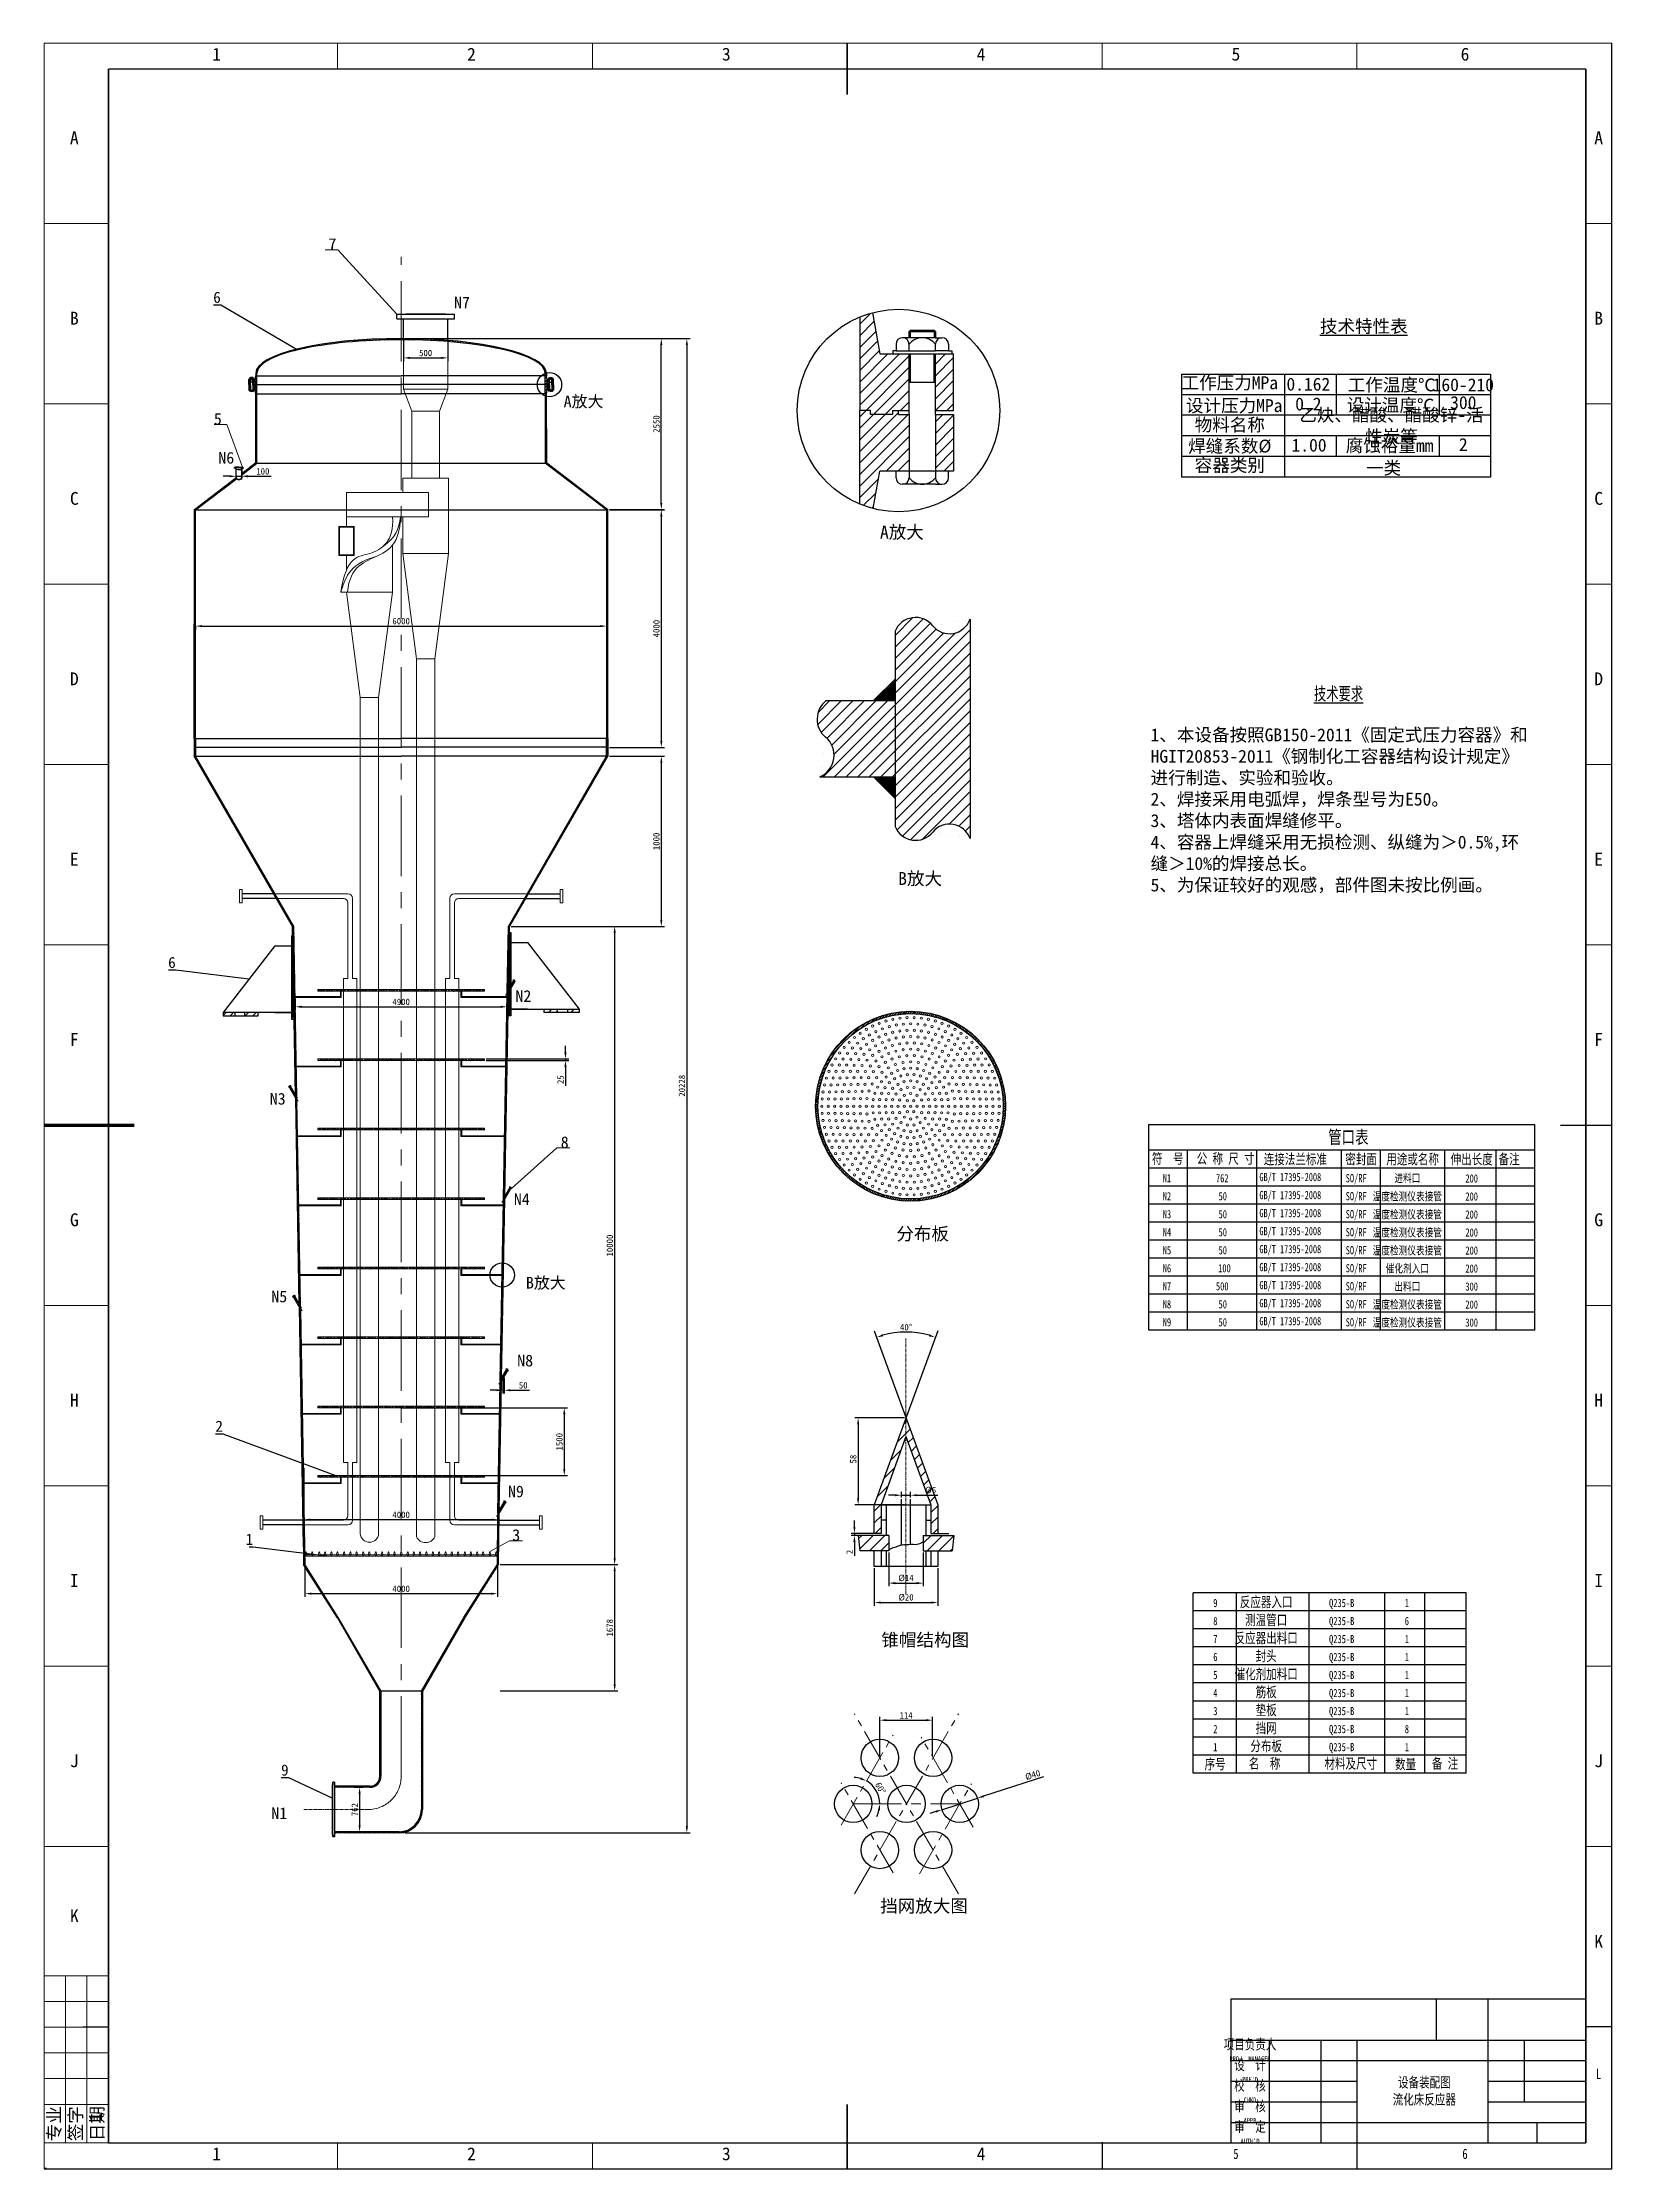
# Model space of a CAD drawing. Header units: millimetres. Extents: x 0 to 609, y 0 to 826.
import ezdxf
from ezdxf.enums import TextEntityAlignment as Align

# ---------------------------------------------------------------- set-up
doc = ezdxf.new("R2010")
doc.units = ezdxf.units.MM
doc.header["$PDSIZE"] = -5
doc.linetypes.add('ACAD_ISO05W100', pattern=[33, 24, -3, 0, -3, 0, -3])
doc.linetypes.add('CENTER', pattern=[2, 1.25, -0.25, 0.25, -0.25])
doc.layers.get('0').update_dxf_attribs({"lineweight": 18})
for name, color, linetype, lineweight in [('A图框', 7, 'Continuous', 18), ('中心线', 1, 'CENTER', 0), ('文字', 7, 'Continuous', 25), ('标注', 92, 'Continuous', 25), ('标注1', 6, 'Continuous', 18), ('框线', 7, 'Continuous', 25), ('设备内件', 150, 'Continuous', 20), ('设备轮廓', 7, 'Continuous', 25)]:
    doc.layers.add(name, color=color, linetype=linetype, lineweight=lineweight)
doc.styles.add('Annotative', font='')
doc.styles.add('HZ', font='', dxfattribs={"width": 0.75})
doc.styles.add('S-5', font='', dxfattribs={"width": 0.7})
doc.styles.add('工程字', font='')
doc.styles.add('文字5', font='')
doc.styles.get('Annotative').set_extended_font_data('arial')
doc.styles.get('HZ').set_extended_font_data('宋体')
doc.styles.get('S-5').set_extended_font_data('宋体')
doc.styles.get('工程字').set_extended_font_data('宋体')
doc.styles.get('文字5').set_extended_font_data('宋体')
doc.dimstyles.new('ISO-25', dxfattribs={"dimtxt": 2.5, "dimasz": 2.5, "dimexe": 1.25, "dimexo": 0.625, "dimtad": 1, "dimtxsty": 'Standard', "dimcen": 2.5, "dimdle": 5, "dimadec": 0, "dimazin": 0, "dimtfac": 1, "dimtmove": 0, "dimatfit": 3, "dimfxl": 0, "dimarcsym": 0})
pattern_1 = [(45, (0, 0), (-0.3367596, 0.3367596), [])]
pattern_2 = [(45, (0, 0), (-0.561266, 0.561266), [])]
pattern_3 = [(45, (0, 0), (-1.4548015, 1.4548015), [])]

msp = doc.modelspace()

# ---------------------------------------------------------------- texts
at = {"layer": 'A图框', "char_height": 5, "width": 10, "attachment_point": 5, "style": '工程字'}
for s, insert in [('1', (67.148, 821.554)), ('2', (166.148, 821.554)), ('3', (265.148, 821.554)), ('4', (364.148, 821.554)), ('5', (463.148, 821.554)), ('6', (552.148, 821.554)), ('A', (11.867, 789.057)), ('A', (604.07, 789.057)), ('B', (11.867, 718.974)), ('B', (604.07, 718.974)), ('C', (11.867, 648.89)), ('C', (604.07, 648.89)), ('D', (11.867, 578.807)), ('D', (604.07, 578.807)), ('E', (11.867, 508.724)), ('E', (604.07, 508.724)), ('F', (11.867, 438.64)), ('F', (604.07, 438.64)), ('G', (11.867, 368.557)), ('G', (604.07, 368.557)), ('H', (11.867, 298.474)), ('H', (604.07, 298.474)), ('I', (11.867, 228.39)), ('I', (604.07, 228.39)), ('J', (11.867, 158.307)), ('J', (604.07, 158.307)), ('K', (11.867, 98.14)), ('K', (604.07, 88.14)), ('1', (67.148, 5.554)), ('2', (166.148, 5.554)), ('3', (265.148, 5.554)), ('4', (364.148, 5.554))]:
    msp.add_mtext(s, dxfattribs=dict(at, insert=insert))
at = {"layer": 'A图框', "char_height": 5, "attachment_point": 5, "rotation": 90}
for s, insert, width, style in [('{\\fsimsun|b0|i0|c0|p34;专业}', (4.292, 17.304), 20, 'Annotative'), ('{\\fsimsun|b0|i0|c0|p34;签字}', (12.625, 17.304), 20, 'Annotative'), ('{\\fsimsun|b0|i0|c0|p34;日期}', (20.959, 17.304), 20, 'Annotative'), ('1', (20.126, 19.845), 70.08333, '工程字')]:
    msp.add_mtext(s, dxfattribs=dict(at, insert=insert, width=width, style=style))
at = {"layer": '文字', "style": 'HZ', "width": 0.75}
for s, height, p in [('管口表', 5.12, (498.982, 398.154)), ('N1', 3.2, (434.716, 383.154)), ('762', 3.2, (455.378, 383.154)), ('SO/RF', 3.2, (505.787, 383.154)), ('进料口', 3.2, (524.716, 383.154)), ('N2', 3.2, (434.716, 376.154)), ('N3', 3.2, (434.716, 369.154)), ('50', 3.2, (456.407, 376.154)), ('50', 3.2, (456.407, 369.154)), ('SO/RF', 3.2, (505.787, 376.154)), ('SO/RF', 3.2, (505.787, 369.154)), ('N4', 3.2, (434.716, 362.154)), ('50', 3.2, (456.407, 362.154)), ('SO/RF', 3.2, (505.787, 362.154)), ('N5', 3.2, (434.716, 355.154)), ('50', 3.2, (456.407, 355.154)), ('SO/RF', 3.2, (505.787, 355.154)), ('N6', 3.2, (434.716, 348.154)), ('100', 3.2, (456.234, 348.154)), ('SO/RF', 3.2, (505.787, 348.154)), ('N7', 3.2, (434.716, 341.154)), ('500', 3.2, (455.378, 341.154)), ('SO/RF', 3.2, (505.787, 341.154)), ('N8', 3.2, (434.716, 334.154)), ('50', 3.2, (456.407, 334.154)), ('SO/RF', 3.2, (505.787, 334.154)), ('N9', 3.2, (434.716, 327.154)), ('50', 3.2, (456.407, 327.154)), ('SO/RF', 3.2, (505.787, 327.154)), ('9', 3.2, (454.341, 218.061)), ('Q235-B', 3.2, (499.341, 218.061)), ('1', 3.2, (528.749, 218.061)), ('8', 3.2, (454.341, 211.061)), ('7', 3.2, (454.341, 204.061)), ('Q235-B', 3.2, (499.341, 211.061)), ('Q235-B', 3.2, (499.341, 204.061)), ('6', 3.2, (528.749, 211.061)), ('1', 3.2, (528.749, 204.061)), ('6', 3.2, (454.341, 197.061)), ('Q235-B', 3.2, (499.341, 197.061)), ('1', 3.2, (528.749, 197.061)), ('5', 3.2, (454.341, 190.061)), ('Q235-B', 3.2, (499.341, 190.061)), ('1', 3.2, (528.749, 190.061)), ('4', 3.2, (454.341, 183.061)), ('Q235-B', 3.2, (499.341, 183.061)), ('1', 3.2, (528.749, 183.061)), ('3', 3.2, (454.341, 176.061)), ('Q235-B', 3.2, (499.341, 176.061)), ('1', 3.2, (528.749, 176.061)), ('2', 3.2, (454.341, 169.061)), ('Q235-B', 3.2, (499.341, 169.061)), ('8', 3.2, (528.749, 169.061)), ('1', 3.2, (454.341, 162.061)), ('Q235-B', 3.2, (499.341, 162.061)), ('1', 3.2, (528.749, 162.061))]:
    msp.add_text(s, height=height, dxfattribs=at).set_placement(p)
for s, height, p in [('连接法兰标准', 4, (486.244, 392.154)), ('密封面', 4, (511.787, 392.154)), ('用途或名称', 4, (531.787, 392.154)), ('伸出长度', 4, (554.735, 392.154)), ('备注', 4, (569.287, 392.154)), ('200', 3.2, (554.735, 384.654)), ('温度检测仪表接管', 3.2, (529.735, 377.654)), ('温度检测仪表接管', 3.2, (529.735, 370.654)), ('200', 3.2, (554.735, 377.654)), ('200', 3.2, (554.735, 370.654)), ('温度检测仪表接管', 3.2, (529.735, 363.654)), ('200', 3.2, (554.735, 363.654)), ('温度检测仪表接管', 3.2, (529.735, 356.654)), ('200', 3.2, (554.735, 356.654)), ('催化剂入口', 3.2, (529.735, 349.654)), ('200', 3.2, (554.735, 349.654)), ('出料口', 3.2, (529.735, 342.654)), ('300', 3.2, (554.735, 342.654)), ('温度检测仪表接管', 3.2, (529.735, 335.654)), ('温度检测仪表接管', 3.2, (529.735, 328.654)), ('200', 3.2, (554.735, 335.654)), ('300', 3.2, (554.735, 328.654)), ('反应器入口', 4, (474.895, 220.061)), ('测温管口', 4, (474.895, 213.061)), ('反应器出料口', 4, (474.895, 206.061)), ('封头', 4, (474.895, 199.061)), ('催化剂加料口', 4, (474.895, 192.061)), ('筋板', 4, (474.895, 185.061)), ('挡网', 4, (474.895, 171.061)), ('垫板', 4, (474.895, 178.061)), ('分布板', 4, (474.895, 164.061)), ('序号', 4, (455.083, 157.061)), ('数量', 4, (529.071, 157.061))]:
    msp.add_text(s, height=height, dxfattribs=at).set_placement(p, align=Align.MIDDLE_CENTER)
at = {"layer": '文字'}
for s, insert, char_height, width, attachment_point, style in [('{\\L技术特性表}', (495.763, 718.332), 5, 74.36367, 1, '文字5'), ('工作压力MPa', (460.773, 693.593), 5, 36.7312, 5, '文字5'), ('0.162', (491.286, 693.313), 5, 19.80266, 5, '文字5'), ('工作温度℃', (523.648, 692.787), 5, 36.7312, 5, '文字5'), ('160-210', (551.485, 693.037), 5, 19.80266, 5, '文字5'), ('设计压力MPa', (462.481, 684.719), 5, 36.7312, 5, '文字5'), ('0.2', (491.286, 685.59), 5, 19.80266, 5, '文字5'), ('设计温度℃', (523.244, 684.921), 5, 36.7312, 5, '文字5'), ('300', (551.485, 686.142), 5, 19.80266, 5, '文字5'), ('物料名称', (460.773, 677.284), 5, 36.7312, 5, '文字5'), ('乙炔、醋酸、醋酸锌-活性炭等', (523.587, 676.914), 5, 76.97285, 5, '文字5'), ('焊缝系数%%C', (460.773, 668.987), 5, 36.7312, 5, '文字5'), ('1.00', (491.562, 669.592), 5, 19.80266, 5, '文字5'), ('腐蚀裕量mm', (522.84, 669.188), 5, 36.7312, 5, '文字5'), ('2', (551.485, 669.868), 5, 19.80266, 5, '文字5'), ('容器类别', (460.773, 661.524), 5, 36.7312, 5, '文字5'), ('一类', (520.532, 660.49), 5, 19.80266, 5, '文字5'), ('A放大', (324.865, 638.334), 5, 74.36367, 1, '文字5'), ('{\\L技术要求}', (493.46, 575.548), 5, 145.05127, 1, 'S-5'), ('\\pt52;1、本设备按照GB150-2011《固定式压力容器》和HGIT20853-2011《钢制化工容器结构设计规定》进行制造、实验和验收。\\P\\pt0;2、焊接采用电弧焊，焊条型号为E50。\\P\\pt0;3、塔体内表面焊缝修平。\\P\\pt0;4、容器上焊缝采用无损检测、纵缝为＞0.5%,环缝＞10%的焊接总长。\\P\\pt0;5、为保证较好的观感，部件图未按比例画。', (429.987, 559.55), 5, 146.6059, 1, '文字5'), ('B放大', (331.941, 503.719), 5, 74.36367, 1, '文字5'), ('符  号', (436.653, 392.154), 4, 18.60335, 5, 'HZ'), ('公 称 尺 寸', (459.17, 392.154), 4, 34.59218, 5, 'HZ'), ('{\\W0.7;GB/T 17395-2008}', (472.272, 382.815), 3.2, 35.62726, 7, 'HZ'), ('{\\W0.7;GB/T 17395-2008}', (472.272, 375.815), 3.2, 35.62726, 7, 'HZ'), ('{\\W0.7;GB/T 17395-2008}', (472.272, 368.815), 3.2, 35.62726, 7, 'HZ'), ('分布板', (331.214, 365.652), 5, 74.36367, 1, '文字5'), ('{\\W0.7;GB/T 17395-2008}', (472.272, 361.815), 3.2, 35.62726, 7, 'HZ'), ('{\\W0.7;GB/T 17395-2008}', (472.272, 354.815), 3.2, 35.62726, 7, 'HZ'), ('{\\W0.7;GB/T 17395-2008}', (472.272, 347.815), 3.2, 35.62726, 7, 'HZ'), ('{\\W0.7;GB/T 17395-2008}', (472.272, 340.815), 3.2, 35.62726, 7, 'HZ'), ('{\\W0.7;GB/T 17395-2008}', (472.272, 333.815), 3.2, 35.62726, 7, 'HZ'), ('{\\W0.7;GB/T 17395-2008}', (472.272, 326.815), 3.2, 35.62726, 7, 'HZ'), ('锥帽结构图', (325.387, 207.829), 5, 74.36367, 1, '文字5'), ('名  称', (474.281, 157.061), 4, 18.65363, 5, 'HZ'), ('  材料及尺寸', (505.734, 157.061), 4, 38.26257, 5, 'HZ'), ('备 注', (544.4, 157.061), 4, 15.43575, 5, 'HZ'), ('挡网放大图', (324.927, 104.417), 5, 74.36367, 1, '文字5'), ('L', (604.07, 36.658), 4, 10, 5, 'HZ'), ('5', (463.148, 5.554), 4, 10, 5, 'HZ'), ('6', (552.148, 5.554), 4, 10, 5, 'HZ')]:
    msp.add_mtext(s, dxfattribs=dict(at, insert=insert, char_height=char_height, width=width, attachment_point=attachment_point, style=style))
at = {"layer": '文字', "char_height": 4, "attachment_point": 5, "style": 'HZ'}
for s, width, insert in [('项目负责人\\P{\\H0.5x;PROJ  MANAGER}', 28.41456, (468.626, 45.804)), ("设  计\\P{\\H0.5x;PRE'D}", 15, (468.626, 37.804)), ('校  核\\P{\\H0.5x;CHKD}', 15, (468.626, 29.804)), ('设备装配图\\P流化床反应器', 48.04405, (536.347, 29.803)), ('审  核\\P{\\H0.5x;APPR}', 15, (468.626, 21.804)), ("审  定\\P{\\H0.5x;AUTH'D}", 15, (468.626, 13.804))]:
    msp.add_mtext_dynamic_manual_height_columns(s, width=width, gutter_width=15, heights=[0], dxfattribs=dict(at, insert=insert))
at = {"layer": '标注1', "char_height": 4.536, "attachment_point": 1}
for s, width, insert in [('7', 1180.04707, (110.606, 750.064)), ('N7', 1180.04707, (159.385, 727.283)), ('A{\\fSimSun|b0|i0|c0|p34;放大}', 151.69198, (201.976, 688.904)), ('5', 1180.04707, (66.068, 682.129)), ('N6', 1180.04707, (67.819, 666.983)), ('N2', 1180.04707, (183.236, 457.818)), ('N3', 1180.04707, (87.794, 417.889)), ('8', 1180.04707, (200.842, 400.969)), ('N4', 1180.04707, (182.63, 378.851)), ('N5', 1180.04707, (88.4, 341.048)), ('B{\\fSimSun|b0|i0|c0|p34;放大}', 151.69198, (187.318, 346.4)), ('N8', 1180.04707, (183.941, 316.136)), ('N9', 1180.04707, (180.349, 265.284)), ('3', 1180.04707, (182.009, 248.321)), ('N1', 1180.04707, (88.4, 140.217))]:
    msp.add_mtext_dynamic_manual_height_columns(s, width=width, gutter_width=12.5, heights=[0], dxfattribs=dict(at, insert=insert))
at = {"layer": '标注1', "char_height": 4.32, "attachment_point": 3}
for s, insert, width in [('6', (68.773, 729.261), 5.70951), ('6', (51.255, 470.761), 5.70951), ('2', (69.593, 290.505), 5.72268), ('1', (81.361, 246.554), 3.18073), ('9', (95.129, 156.886), 5.67659)]:
    msp.add_mtext(s, dxfattribs=dict(at, insert=insert, width=width))

# ---------------------------------------------------------------- blocks, each defined once
blk = doc.blocks.new('*X2')
at = {"layer": '标注'}
for points in [[(326.09, 323.28), (325.84, 324.07), (323.59, 322.91)], [(344.1, 324.07), (343.84, 323.28), (346.35, 322.91)]]:
    blk.add_hatch(color=0, dxfattribs=at).paths.add_polyline_path(points, flags=0)
at = {"layer": '标注', "color": 0, "lineweight": -2}
blk.add_arc((334.97, 291.64), 33.28, 74.30538, 105.69462, dxfattribs=at)
at = {"layer": '标注', "color": 0, "insert": (334.97, 326.82), "char_height": 2.5, "width": 10.0076, "attachment_point": 5}
blk.add_mtext('40%%D', dxfattribs=at)
blk = doc.blocks.new('*X3')
at = {"layer": '标注'}
for points in [[(330.67, 261.95), (330.67, 261.12), (333.17, 261.54)], [(339.27, 261.95), (339.27, 261.12), (336.77, 261.54)]]:
    blk.add_hatch(color=0, dxfattribs=at).paths.add_polyline_path(points, flags=0)
at = {"layer": '标注', "color": 0, "lineweight": -2}
for p, q in [((330.67, 261.54), (328.17, 261.54)), ((333.17, 260.61), (333.17, 262.79)), ((333.17, 261.54), (336.77, 261.54)), ((336.77, 260.61), (336.77, 262.79)), ((339.27, 261.54), (347.38, 261.54))]:
    blk.add_line(p, q, dxfattribs=at)
at = {"layer": '标注', "color": 0, "insert": (344.57, 263.51), "char_height": 2.5, "width": 8.7233, "attachment_point": 5}
blk.add_mtext('%%C6', dxfattribs=at)
blk = doc.blocks.new('*X4')
at = {"layer": '标注'}
for points in [[(315.96, 289.14), (316.79, 289.14), (316.38, 291.64)], [(315.96, 260.31), (316.79, 260.31), (316.38, 257.81)]]:
    blk.add_hatch(color=0, dxfattribs=at).paths.add_polyline_path(points, flags=0)
at = {"layer": '标注', "color": 0, "lineweight": -2}
for p, q in [((334.34, 291.64), (315.13, 291.64)), ((316.38, 289.14), (316.38, 260.31)), ((334.34, 257.81), (315.13, 257.81))]:
    blk.add_line(p, q, dxfattribs=at)
at = {"layer": '标注', "color": 0, "insert": (314.48, 274.72), "char_height": 2.5, "width": 9.3979, "attachment_point": 5, "rotation": 90}
blk.add_mtext(' 58', dxfattribs=at)
blk = doc.blocks.new('*X5')
at = {"layer": '标注'}
for points in [[(314.53, 249.21), (315.36, 249.21), (314.94, 246.71)], [(314.53, 243.41), (315.36, 243.41), (314.94, 245.91)]]:
    blk.add_hatch(color=0, dxfattribs=at).paths.add_polyline_path(points, flags=0)
at = {"layer": '标注', "color": 0, "lineweight": -2}
for p, q in [((314.94, 249.21), (314.94, 251.71)), ((321.16, 246.71), (313.69, 246.71)), ((321.16, 245.91), (313.69, 245.91)), ((314.94, 246.71), (314.94, 245.91)), ((314.94, 243.41), (314.94, 238))]:
    blk.add_line(p, q, dxfattribs=at)
at = {"layer": '标注', "color": 0, "insert": (313.06, 239.46), "char_height": 2.5, "width": 5.0191, "attachment_point": 5, "rotation": 90}
blk.add_mtext('2', dxfattribs=at)
blk = doc.blocks.new('*X6')
at = {"layer": '标注'}
for points in [[(330.79, 227.79), (330.79, 226.96), (328.29, 227.38)], [(339.15, 227.79), (339.15, 226.96), (341.65, 227.38)]]:
    blk.add_hatch(color=0, dxfattribs=at).paths.add_polyline_path(points, flags=0)
at = {"layer": '标注', "color": 0, "lineweight": -2}
for p, q in [((328.29, 239.28), (328.29, 226.13)), ((341.65, 239.28), (341.65, 226.13)), ((330.79, 227.38), (339.15, 227.38))]:
    blk.add_line(p, q, dxfattribs=at)
at = {"layer": '标注', "color": 0, "insert": (334.97, 229.35), "char_height": 2.5, "width": 12.5838, "attachment_point": 5}
blk.add_mtext('%%C14', dxfattribs=at)
blk = doc.blocks.new('*X7')
at = {"layer": '标注'}
for points in [[(325.16, 220.25), (325.16, 219.42), (322.66, 219.83)], [(344.78, 220.25), (344.78, 219.42), (347.28, 219.83)]]:
    blk.add_hatch(color=0, dxfattribs=at).paths.add_polyline_path(points, flags=0)
at = {"layer": '标注', "color": 0, "lineweight": -2}
for p, q in [((322.66, 233.18), (322.66, 218.58)), ((347.28, 233.18), (347.28, 218.58)), ((325.16, 219.83), (344.78, 219.83))]:
    blk.add_line(p, q, dxfattribs=at)
at = {"layer": '标注', "color": 0, "insert": (334.97, 221.81), "char_height": 2.5, "width": 12.5877, "attachment_point": 5}
blk.add_mtext('%%C20', dxfattribs=at)
blk = doc.blocks.new('*X8')
at = {"layer": '设备轮廓', "color": 31, "linetype": 'Continuous', "true_color": 0xfecc66}
for p, q in [((177.21, 297.44), (177.72, 297.94)), ((177.22, 297.93), (177.73, 298.44)), ((177.23, 298.42), (177.74, 298.93)), ((177.24, 299.41), (177.75, 299.92)), ((177.24, 298.92), (177.74, 299.43)), ((177.25, 299.91), (177.76, 300.41)), ((177.26, 300.4), (177.77, 300.91)), ((177.27, 300.89), (177.78, 301.4)), ((177.28, 301.39), (177.79, 301.89)), ((177.29, 301.88), (177.8, 302.39)), ((177.3, 302.37), (177.81, 302.88)), ((177.31, 303.36), (177.82, 303.87)), ((177.31, 302.87), (177.81, 303.38)), ((177.32, 303.85), (177.83, 304.36)), ((177.33, 304.35), (177.84, 304.86)), ((177.34, 304.84), (177.85, 305.35)), ((177.06, 289.04), (177.57, 289.55)), ((177.07, 289.54), (177.58, 290.05)), ((177.08, 290.03), (177.59, 290.54)), ((177.09, 290.53), (177.59, 291.03)), ((177.1, 291.51), (177.61, 292.02)), ((177.1, 291.02), (177.6, 291.53)), ((177.11, 292.01), (177.62, 292.51)), ((177.12, 292.5), (177.63, 293.01)), ((177.13, 292.99), (177.64, 293.5)), ((177.14, 293.49), (177.65, 294)), ((177.15, 293.98), (177.66, 294.49)), ((177.16, 294.47), (177.66, 294.98)), ((177.17, 295.46), (177.68, 295.97)), ((177.17, 294.97), (177.67, 295.48)), ((177.18, 295.96), (177.69, 296.46)), ((177.19, 296.45), (177.7, 296.96)), ((177.2, 296.94), (177.71, 297.45)), ((176.91, 280.65), (177.42, 281.16)), ((176.92, 281.14), (177.43, 281.65)), ((176.93, 281.64), (177.44, 282.15)), ((176.94, 282.13), (177.45, 282.64)), ((176.95, 282.63), (177.45, 283.13)), ((176.96, 283.61), (177.47, 284.12)), ((176.96, 283.12), (177.46, 283.63)), ((176.97, 284.11), (177.48, 284.61)), ((176.98, 284.6), (177.49, 285.11)), ((176.99, 285.09), (177.5, 285.6)), ((177, 285.59), (177.51, 286.1)), ((177.01, 286.08), (177.52, 286.59)), ((177.02, 286.58), (177.52, 287.08)), ((177.03, 287.56), (177.54, 288.07)), ((177.03, 287.07), (177.53, 287.58)), ((177.04, 288.06), (177.55, 288.56)), ((177.05, 288.55), (177.56, 289.06)), ((176.77, 272.75), (177.28, 273.26)), ((176.78, 273.25), (177.29, 273.75)), ((176.79, 273.74), (177.3, 274.25)), ((176.8, 274.23), (177.31, 274.74)), ((176.81, 274.73), (177.31, 275.23)), ((176.82, 275.71), (177.33, 276.22)), ((176.82, 275.22), (177.32, 275.73)), ((176.83, 276.21), (177.34, 276.72)), ((176.84, 276.7), (177.35, 277.21)), ((176.85, 277.2), (177.36, 277.7)), ((176.86, 277.69), (177.37, 278.2)), ((176.87, 278.18), (177.38, 278.69)), ((176.88, 278.68), (177.38, 279.18)), ((176.89, 279.66), (177.4, 280.17)), ((176.89, 279.17), (177.39, 279.68)), ((176.9, 280.16), (177.41, 280.67)), ((176.62, 264.36), (177.13, 264.87)), ((176.63, 264.85), (177.14, 265.36)), ((176.64, 265.35), (177.15, 265.85)), ((176.65, 265.84), (177.16, 266.35)), ((176.66, 266.33), (177.17, 266.84)), ((176.67, 266.83), (177.17, 267.34)), ((176.68, 267.82), (177.19, 268.32)), ((176.68, 267.32), (177.18, 267.83)), ((176.69, 268.31), (177.2, 268.82)), ((176.7, 268.8), (177.21, 269.31)), ((176.71, 269.3), (177.22, 269.8)), ((176.72, 269.79), (177.23, 270.3)), ((176.73, 270.28), (177.24, 270.79)), ((176.74, 270.78), (177.24, 271.29)), ((176.75, 271.76), (177.26, 272.27)), ((176.75, 271.27), (177.25, 271.78)), ((176.76, 272.26), (177.27, 272.77)), ((176.47, 255.97), (176.98, 256.47)), ((176.48, 256.46), (176.99, 256.97)), ((176.49, 256.95), (177, 257.46)), ((176.5, 257.45), (177.01, 257.96)), ((176.51, 257.94), (177.02, 258.45)), ((176.52, 258.43), (177.03, 258.94)), ((176.53, 259.42), (177.04, 259.93)), ((176.53, 258.93), (177.03, 259.44)), ((176.54, 259.92), (177.05, 260.42)), ((176.55, 260.41), (177.06, 260.92)), ((176.56, 260.9), (177.07, 261.41)), ((176.57, 261.4), (177.08, 261.9)), ((176.58, 261.89), (177.09, 262.4)), ((176.59, 262.38), (177.1, 262.89)), ((176.6, 262.88), (177.1, 263.39)), ((176.61, 263.87), (177.12, 264.37)), ((176.61, 263.37), (177.11, 263.88)), ((176.46, 255.47), (176.97, 255.98))]:
    blk.add_line(p, q, dxfattribs=at)
blk = doc.blocks.new('*X9')
at = {"layer": '设备轮廓', "color": 31, "linetype": 'Continuous', "true_color": 0xfecc66}
for p, q in [((178.52, 371.49), (179.03, 372)), ((178.53, 371.98), (179.04, 372.49)), ((178.54, 372.48), (179.05, 372.99)), ((178.55, 372.97), (179.06, 373.48)), ((178.56, 373.47), (179.07, 373.97)), ((178.57, 373.96), (179.08, 374.47)), ((178.58, 374.45), (179.08, 374.96)), ((178.59, 375.44), (179.1, 375.95)), ((178.59, 374.95), (179.09, 375.46)), ((178.38, 363.59), (178.89, 364.1)), ((178.39, 364.09), (178.9, 364.59)), ((178.4, 364.58), (178.91, 365.09)), ((178.41, 365.07), (178.92, 365.58)), ((178.42, 365.57), (178.93, 366.07)), ((178.43, 366.06), (178.94, 366.57)), ((178.44, 366.55), (178.94, 367.06)), ((178.45, 367.54), (178.96, 368.05)), ((178.45, 367.05), (178.95, 367.56)), ((178.46, 368.04), (178.97, 368.54)), ((178.47, 368.53), (178.98, 369.04)), ((178.48, 369.02), (178.99, 369.53)), ((178.49, 369.52), (179, 370.02)), ((178.5, 370.01), (179.01, 370.52)), ((178.51, 370.5), (179.01, 371.01)), ((178.52, 371), (179.02, 371.51)), ((178.23, 355.2), (178.74, 355.71)), ((178.24, 355.69), (178.75, 356.2)), ((178.25, 356.19), (178.76, 356.69)), ((178.26, 356.68), (178.77, 357.19)), ((178.27, 357.17), (178.78, 357.68)), ((178.28, 357.67), (178.79, 358.18)), ((178.29, 358.16), (178.8, 358.67)), ((178.3, 359.15), (178.81, 359.66)), ((178.3, 358.66), (178.8, 359.16)), ((178.31, 359.64), (178.82, 360.15)), ((178.32, 360.14), (178.83, 360.64)), ((178.33, 360.63), (178.84, 361.14)), ((178.34, 361.12), (178.85, 361.63)), ((178.35, 361.62), (178.86, 362.13)), ((178.36, 362.11), (178.87, 362.62)), ((178.37, 363.1), (178.88, 363.61)), ((178.37, 362.6), (178.87, 363.11)), ((178.09, 347.3), (178.6, 347.81)), ((178.09, 346.81), (178.59, 347.31)), ((178.1, 347.79), (178.61, 348.3)), ((178.11, 348.29), (178.62, 348.8)), ((178.12, 348.78), (178.63, 349.29)), ((178.13, 349.27), (178.64, 349.78)), ((178.14, 349.77), (178.65, 350.28)), ((178.15, 350.26), (178.66, 350.77)), ((178.16, 351.25), (178.67, 351.76)), ((178.16, 350.76), (178.66, 351.26)), ((178.17, 351.74), (178.68, 352.25)), ((178.18, 352.24), (178.69, 352.75)), ((178.19, 352.73), (178.7, 353.24)), ((178.2, 353.22), (178.71, 353.73)), ((178.21, 353.72), (178.72, 354.23)), ((178.22, 354.21), (178.73, 354.72)), ((178.23, 354.71), (178.73, 355.21)), ((177.94, 338.41), (178.44, 338.92)), ((177.95, 339.4), (178.46, 339.91)), ((177.95, 338.91), (178.45, 339.42)), ((177.96, 339.89), (178.47, 340.4)), ((177.97, 340.39), (178.48, 340.9)), ((177.98, 340.88), (178.49, 341.39)), ((177.99, 341.38), (178.5, 341.88)), ((178, 341.87), (178.51, 342.38)), ((178.01, 342.36), (178.51, 342.87)), ((178.02, 343.35), (178.53, 343.86)), ((178.02, 342.86), (178.52, 343.36)), ((178.03, 343.84), (178.54, 344.35)), ((178.04, 344.34), (178.55, 344.85)), ((178.05, 344.83), (178.56, 345.34)), ((178.06, 345.33), (178.57, 345.83)), ((178.07, 345.82), (178.58, 346.33)), ((178.08, 346.31), (178.58, 346.82)), ((177.8, 330.51), (178.3, 331.02)), ((177.81, 331.5), (178.32, 332.01)), ((177.81, 331.01), (178.31, 331.52)), ((177.82, 332), (178.33, 332.5)), ((177.83, 332.49), (178.34, 333)), ((177.84, 332.98), (178.35, 333.49)), ((177.85, 333.48), (178.36, 333.98)), ((177.86, 333.97), (178.37, 334.48)), ((177.87, 334.46), (178.37, 334.97)), ((177.88, 335.45), (178.39, 335.96)), ((177.88, 334.96), (178.38, 335.47)), ((177.89, 335.95), (178.4, 336.45)), ((177.9, 336.44), (178.41, 336.95)), ((177.91, 336.93), (178.42, 337.44)), ((177.92, 337.43), (178.43, 337.93)), ((177.93, 337.92), (178.44, 338.43)), ((177.65, 322.12), (178.16, 322.63)), ((177.66, 322.62), (178.16, 323.12)), ((177.67, 323.6), (178.18, 324.11)), ((177.67, 323.11), (178.17, 323.62)), ((177.68, 324.1), (178.19, 324.6)), ((177.69, 324.59), (178.2, 325.1)), ((177.7, 325.08), (178.21, 325.59)), ((177.71, 325.58), (178.22, 326.09)), ((177.72, 326.07), (178.23, 326.58)), ((177.73, 326.56), (178.23, 327.07)), ((177.74, 327.55), (178.25, 328.06)), ((177.74, 327.06), (178.24, 327.57)), ((177.75, 328.05), (178.26, 328.55)), ((177.76, 328.54), (178.27, 329.05)), ((177.77, 329.03), (178.28, 329.54)), ((177.78, 329.53), (178.29, 330.04)), ((177.79, 330.02), (178.3, 330.53)), ((177.5, 313.73), (178.01, 314.24)), ((177.51, 314.22), (178.02, 314.73)), ((177.52, 314.72), (178.02, 315.22)), ((177.53, 315.7), (178.04, 316.21)), ((177.53, 315.21), (178.03, 315.72)), ((177.54, 316.2), (178.05, 316.71)), ((177.55, 316.69), (178.06, 317.2)), ((177.56, 317.18), (178.07, 317.69)), ((177.57, 317.68), (178.08, 318.19)), ((177.58, 318.17), (178.09, 318.68)), ((177.59, 318.67), (178.09, 319.17)), ((177.6, 319.65), (178.11, 320.16)), ((177.6, 319.16), (178.1, 319.67)), ((177.61, 320.15), (178.12, 320.65)), ((177.62, 320.64), (178.13, 321.15)), ((177.63, 321.13), (178.14, 321.64)), ((177.64, 321.63), (178.15, 322.14)), ((177.38, 307.31), (177.89, 307.82)), ((177.38, 306.82), (177.88, 307.32)), ((177.39, 307.8), (177.9, 308.31)), ((177.4, 308.3), (177.91, 308.81)), ((177.41, 308.79), (177.92, 309.3)), ((177.42, 309.29), (177.93, 309.79)), ((177.43, 309.78), (177.94, 310.29)), ((177.44, 310.27), (177.95, 310.78)), ((177.45, 311.26), (177.96, 311.77)), ((177.45, 310.77), (177.95, 311.27)), ((177.46, 311.75), (177.97, 312.26)), ((177.47, 312.25), (177.98, 312.76)), ((177.48, 312.74), (177.99, 313.25)), ((177.49, 313.24), (178, 313.74))]:
    blk.add_line(p, q, dxfattribs=at)
blk = doc.blocks.new('*X10')
at = {"layer": '设备轮廓', "color": 31, "linetype": 'Continuous', "true_color": 0xfecc66}
for p, q in [((180, 454.93), (180.51, 455.43)), ((180, 454.43), (180.5, 454.94)), ((180.01, 455.42), (180.52, 455.93)), ((180.02, 455.91), (180.53, 456.42)), ((179.85, 446.04), (180.36, 446.55)), ((179.86, 447.03), (180.37, 447.53)), ((179.86, 446.53), (180.36, 447.04)), ((179.87, 447.52), (180.38, 448.03)), ((179.88, 448.01), (180.39, 448.52)), ((179.89, 448.51), (180.4, 449.02)), ((179.9, 449), (180.41, 449.51)), ((179.91, 449.5), (180.42, 450)), ((179.92, 449.99), (180.43, 450.5)), ((179.93, 450.98), (180.44, 451.48)), ((179.93, 450.48), (180.43, 450.99)), ((179.94, 451.47), (180.45, 451.98)), ((179.95, 451.96), (180.46, 452.47)), ((179.96, 452.46), (180.47, 452.97)), ((179.97, 452.95), (180.48, 453.46)), ((179.98, 453.44), (180.49, 453.95)), ((179.99, 453.94), (180.5, 454.45)), ((179.7, 437.65), (180.21, 438.15)), ((179.71, 438.14), (180.21, 438.65)), ((179.72, 439.13), (180.23, 439.64)), ((179.72, 438.63), (180.22, 439.14)), ((179.73, 439.62), (180.24, 440.13)), ((179.74, 440.12), (180.25, 440.62)), ((179.75, 440.61), (180.26, 441.12)), ((179.76, 441.1), (180.27, 441.61)), ((179.77, 441.6), (180.28, 442.1)), ((179.78, 442.09), (180.28, 442.6)), ((179.79, 443.08), (180.3, 443.59)), ((179.79, 442.58), (180.29, 443.09)), ((179.8, 443.57), (180.31, 444.08)), ((179.81, 444.06), (180.32, 444.57)), ((179.82, 444.56), (180.33, 445.07)), ((179.83, 445.05), (180.34, 445.56)), ((179.84, 445.55), (180.35, 446.05)), ((179.56, 429.75), (180.07, 430.26)), ((179.57, 430.24), (180.07, 430.75)), ((179.58, 431.23), (180.09, 431.74)), ((179.58, 430.73), (180.08, 431.24)), ((179.59, 431.72), (180.1, 432.23)), ((179.6, 432.22), (180.11, 432.72)), ((179.61, 432.71), (180.12, 433.22)), ((179.62, 433.2), (180.13, 433.71)), ((179.63, 433.7), (180.14, 434.2)), ((179.64, 434.19), (180.14, 434.7)), ((179.65, 435.18), (180.16, 435.69)), ((179.65, 434.68), (180.15, 435.19)), ((179.66, 435.67), (180.17, 436.18)), ((179.67, 436.17), (180.18, 436.67)), ((179.68, 436.66), (180.19, 437.17)), ((179.69, 437.15), (180.2, 437.66)), ((179.41, 421.35), (179.92, 421.86)), ((179.42, 421.85), (179.93, 422.36)), ((179.43, 422.34), (179.93, 422.85)), ((179.44, 423.33), (179.95, 423.84)), ((179.44, 422.84), (179.94, 423.34)), ((179.45, 423.82), (179.96, 424.33)), ((179.46, 424.32), (179.97, 424.82)), ((179.47, 424.81), (179.98, 425.32)), ((179.48, 425.3), (179.99, 425.81)), ((179.49, 425.8), (180, 426.31)), ((179.5, 426.29), (180, 426.8)), ((179.51, 427.28), (180.02, 427.79)), ((179.51, 426.79), (180.01, 427.29)), ((179.52, 427.77), (180.03, 428.28)), ((179.53, 428.27), (180.04, 428.77)), ((179.54, 428.76), (180.05, 429.27)), ((179.55, 429.25), (180.06, 429.76)), ((179.26, 412.96), (179.77, 413.47)), ((179.27, 413.46), (179.78, 413.96)), ((179.28, 413.95), (179.79, 414.46)), ((179.29, 414.44), (179.79, 414.95)), ((179.3, 415.43), (179.81, 415.94)), ((179.3, 414.94), (179.8, 415.44)), ((179.31, 415.92), (179.82, 416.43)), ((179.32, 416.42), (179.83, 416.93)), ((179.33, 416.91), (179.84, 417.42)), ((179.34, 417.41), (179.85, 417.91)), ((179.35, 417.9), (179.86, 418.41)), ((179.36, 418.39), (179.86, 418.9)), ((179.37, 419.38), (179.88, 419.89)), ((179.37, 418.89), (179.87, 419.39)), ((179.38, 419.87), (179.89, 420.38)), ((179.39, 420.37), (179.9, 420.88)), ((179.4, 420.86), (179.91, 421.37)), ((179.11, 404.57), (179.62, 405.08)), ((179.12, 405.06), (179.63, 405.57)), ((179.13, 405.56), (179.64, 406.06)), ((179.14, 406.05), (179.65, 406.56)), ((179.15, 407.04), (179.66, 407.55)), ((179.15, 406.54), (179.65, 407.05)), ((179.16, 407.53), (179.67, 408.04)), ((179.17, 408.02), (179.68, 408.53)), ((179.18, 408.52), (179.69, 409.03)), ((179.19, 409.01), (179.7, 409.52)), ((179.2, 409.51), (179.71, 410.01)), ((179.21, 410), (179.72, 410.51)), ((179.22, 410.99), (179.73, 411.49)), ((179.22, 410.49), (179.72, 411)), ((179.23, 411.48), (179.74, 411.99)), ((179.24, 411.97), (179.75, 412.48)), ((179.25, 412.47), (179.76, 412.98)), ((178.97, 396.67), (179.48, 397.18)), ((178.98, 397.16), (179.49, 397.67)), ((178.99, 397.66), (179.5, 398.17)), ((179, 398.15), (179.51, 398.66)), ((179.01, 399.14), (179.52, 399.65)), ((179.01, 398.64), (179.51, 399.15)), ((179.02, 399.63), (179.53, 400.14)), ((179.03, 400.13), (179.54, 400.63)), ((179.04, 400.62), (179.55, 401.13)), ((179.05, 401.11), (179.56, 401.62)), ((179.06, 401.61), (179.57, 402.11)), ((179.07, 402.1), (179.58, 402.61)), ((179.08, 403.09), (179.59, 403.6)), ((179.08, 402.59), (179.58, 403.1)), ((179.09, 403.58), (179.6, 404.09)), ((179.1, 404.08), (179.61, 404.58)), ((178.82, 388.28), (179.33, 388.78)), ((178.83, 388.77), (179.34, 389.28)), ((178.84, 389.26), (179.35, 389.77)), ((178.85, 389.76), (179.36, 390.27)), ((178.86, 390.25), (179.36, 390.76)), ((178.87, 391.24), (179.38, 391.75)), ((178.87, 390.75), (179.37, 391.25)), ((178.88, 391.73), (179.39, 392.24)), ((178.89, 392.23), (179.4, 392.73)), ((178.9, 392.72), (179.41, 393.23)), ((178.91, 393.21), (179.42, 393.72)), ((178.92, 393.71), (179.43, 394.22)), ((178.93, 394.2), (179.43, 394.71)), ((178.94, 395.19), (179.45, 395.7)), ((178.94, 394.7), (179.44, 395.2)), ((178.95, 395.68), (179.46, 396.19)), ((178.96, 396.18), (179.47, 396.68)), ((178.67, 379.88), (179.18, 380.39)), ((178.68, 380.38), (179.19, 380.89)), ((178.69, 380.87), (179.2, 381.38)), ((178.7, 381.37), (179.21, 381.87)), ((178.71, 381.86), (179.22, 382.37)), ((178.72, 382.35), (179.22, 382.86)), ((178.73, 383.34), (179.24, 383.85)), ((178.73, 382.85), (179.23, 383.35)), ((178.74, 383.83), (179.25, 384.34)), ((178.75, 384.33), (179.26, 384.84)), ((178.76, 384.82), (179.27, 385.33)), ((178.77, 385.31), (179.28, 385.82)), ((178.78, 385.81), (179.29, 386.32)), ((178.79, 386.3), (179.29, 386.81)), ((178.8, 387.29), (179.31, 387.8)), ((178.8, 386.8), (179.3, 387.3)), ((178.81, 387.78), (179.32, 388.29)), ((178.63, 377.42), (179.14, 377.92)), ((178.64, 377.91), (179.15, 378.42)), ((178.65, 378.4), (179.15, 378.91)), ((178.66, 379.39), (179.17, 379.9)), ((178.66, 378.9), (179.16, 379.4))]:
    blk.add_line(p, q, dxfattribs=at)
blk = doc.blocks.new('*X11')
at = {"layer": '设备轮廓', "color": 31, "linetype": 'Continuous', "true_color": 0xfecc66}
for p, q in [((180.43, 479.12), (180.94, 479.63)), ((180.44, 479.61), (180.95, 480.12)), ((180.45, 480.1), (180.96, 480.61)), ((180.46, 480.6), (180.97, 481.11)), ((180.47, 481.09), (180.98, 481.6)), ((180.48, 481.59), (180.99, 482.09)), ((180.29, 471.22), (180.8, 471.73)), ((180.29, 470.72), (180.79, 471.23)), ((180.3, 471.71), (180.81, 472.22)), ((180.31, 472.21), (180.82, 472.71)), ((180.32, 472.7), (180.83, 473.21)), ((180.33, 473.19), (180.84, 473.7)), ((180.34, 473.69), (180.85, 474.19)), ((180.35, 474.18), (180.85, 474.69)), ((180.36, 475.17), (180.87, 475.68)), ((180.36, 474.67), (180.86, 475.18)), ((180.37, 475.66), (180.88, 476.17)), ((180.38, 476.15), (180.89, 476.66)), ((180.39, 476.65), (180.9, 477.16)), ((180.4, 477.14), (180.91, 477.65)), ((180.41, 477.64), (180.92, 478.14)), ((180.42, 478.13), (180.92, 478.64)), ((180.43, 478.62), (180.93, 479.13)), ((180.14, 462.83), (180.65, 463.33)), ((180.15, 463.32), (180.66, 463.83)), ((180.16, 463.81), (180.67, 464.32)), ((180.17, 464.31), (180.68, 464.81)), ((180.18, 464.8), (180.69, 465.31)), ((180.19, 465.29), (180.7, 465.8)), ((180.2, 465.79), (180.71, 466.3)), ((180.21, 466.28), (180.71, 466.79)), ((180.22, 467.27), (180.73, 467.78)), ((180.22, 466.77), (180.72, 467.28)), ((180.23, 467.76), (180.74, 468.27)), ((180.24, 468.26), (180.75, 468.76)), ((180.25, 468.75), (180.76, 469.26)), ((180.26, 469.24), (180.77, 469.75)), ((180.27, 469.74), (180.78, 470.24)), ((180.28, 470.23), (180.78, 470.74)), ((180.06, 457.89), (180.57, 458.4)), ((180.07, 458.88), (180.58, 459.38)), ((180.07, 458.38), (180.57, 458.89)), ((180.08, 459.37), (180.59, 459.88)), ((180.09, 459.86), (180.6, 460.37)), ((180.1, 460.36), (180.61, 460.86)), ((180.11, 460.85), (180.62, 461.36)), ((180.12, 461.34), (180.63, 461.85)), ((180.13, 461.84), (180.64, 462.35)), ((180.14, 462.33), (180.64, 462.84))]:
    blk.add_line(p, q, dxfattribs=at)
blk = doc.blocks.new('*X12')
at = {"layer": '设备轮廓', "color": 31, "linetype": 'Continuous', "true_color": 0xfecc66}
for p, q in [((180.93, 479.13), (181.42, 479.61)), ((180.94, 479.63), (181.42, 480.1)), ((180.78, 470.74), (181.42, 471.37)), ((180.79, 471.23), (181.42, 471.85)), ((180.8, 471.73), (181.42, 472.34)), ((180.81, 472.22), (181.42, 472.82)), ((180.82, 472.71), (181.42, 473.31)), ((180.83, 473.21), (181.42, 473.79)), ((180.84, 473.7), (181.42, 474.28)), ((180.85, 474.69), (181.42, 475.25)), ((180.85, 474.19), (181.42, 474.76)), ((180.86, 475.18), (181.42, 475.73)), ((180.87, 475.68), (181.42, 476.22)), ((180.88, 476.17), (181.42, 476.7)), ((180.89, 476.66), (181.42, 477.19)), ((180.9, 477.16), (181.42, 477.67)), ((180.91, 477.65), (181.42, 478.16)), ((180.92, 478.64), (181.42, 479.13)), ((180.92, 478.14), (181.42, 478.64)), ((180.64, 462.84), (181.42, 463.61)), ((180.64, 462.35), (181.42, 463.13)), ((180.65, 463.33), (181.42, 464.1)), ((180.66, 463.83), (181.42, 464.58)), ((180.67, 464.32), (181.42, 465.07)), ((180.68, 464.81), (181.42, 465.55)), ((180.69, 465.31), (181.42, 466.04)), ((180.7, 465.8), (181.42, 466.52)), ((180.71, 466.79), (181.42, 467.49)), ((180.71, 466.3), (181.42, 467.01)), ((180.72, 467.28), (181.42, 467.97)), ((180.73, 467.78), (181.42, 468.46)), ((180.74, 468.27), (181.42, 468.94)), ((180.75, 468.76), (181.42, 469.43)), ((180.76, 469.26), (181.42, 469.91)), ((180.77, 469.75), (181.42, 470.4)), ((180.78, 470.24), (181.42, 470.88)), ((180.57, 458.89), (181.42, 459.73)), ((180.57, 458.4), (181.42, 459.25)), ((180.58, 459.38), (181.42, 460.22)), ((180.59, 459.88), (181.42, 460.7)), ((180.6, 460.37), (181.42, 461.19)), ((180.61, 460.86), (181.42, 461.67)), ((180.62, 461.36), (181.42, 462.16)), ((180.63, 461.85), (181.42, 462.64))]:
    blk.add_line(p, q, dxfattribs=at)
blk = doc.blocks.new('*X13')
at = {"layer": '设备轮廓', "color": 31, "linetype": 'Continuous', "true_color": 0xfecc66}
for p, q in [((101.25, 234.09), (101.56, 234.39)), ((101.44, 233.79), (101.75, 234.1)), ((101.63, 233.5), (101.94, 233.8)), ((101.82, 233.2), (102.12, 233.5)), ((102.01, 232.9), (102.31, 233.21)), ((102.19, 232.6), (102.5, 232.91)), ((102.38, 232.31), (102.69, 232.61)), ((102.57, 232.01), (102.88, 232.32)), ((102.76, 231.71), (103.06, 232.02)), ((102.95, 231.42), (103.25, 231.72)), ((103.13, 231.12), (103.44, 231.43)), ((103.32, 230.82), (103.63, 231.13)), ((103.51, 230.53), (103.82, 230.83)), ((103.7, 230.23), (104, 230.54)), ((103.88, 229.93), (104.19, 230.24)), ((104.07, 229.63), (104.38, 229.94)), ((104.26, 229.34), (104.57, 229.64)), ((104.45, 229.04), (104.76, 229.35)), ((104.64, 228.74), (104.94, 229.05)), ((104.82, 228.45), (105.13, 228.75)), ((105.01, 228.15), (105.32, 228.46)), ((105.2, 227.85), (105.51, 228.16)), ((105.39, 227.55), (105.7, 227.86)), ((105.58, 227.26), (105.88, 227.57)), ((105.76, 226.96), (106.07, 227.27)), ((105.95, 226.66), (106.26, 226.97)), ((106.14, 226.37), (106.45, 226.68)), ((106.33, 226.07), (106.64, 226.38)), ((106.52, 225.77), (106.82, 226.08)), ((106.7, 225.48), (107.01, 225.78)), ((106.89, 225.18), (107.2, 225.49)), ((107.08, 224.88), (107.39, 225.19)), ((107.27, 224.58), (107.58, 224.89)), ((107.45, 224.29), (107.76, 224.6)), ((107.64, 223.99), (107.95, 224.3)), ((107.83, 223.69), (108.14, 224)), ((108.02, 223.4), (108.33, 223.71)), ((108.21, 223.1), (108.52, 223.41)), ((108.39, 222.8), (108.7, 223.11)), ((108.58, 222.51), (108.89, 222.82)), ((108.77, 222.21), (109.08, 222.52)), ((108.96, 221.91), (109.27, 222.22)), ((109.15, 221.61), (109.46, 221.92)), ((109.33, 221.32), (109.64, 221.63)), ((109.52, 221.02), (109.83, 221.33)), ((109.71, 220.72), (110.02, 221.03)), ((109.9, 220.43), (110.21, 220.74)), ((110.09, 220.13), (110.4, 220.44)), ((110.27, 219.83), (110.58, 220.14)), ((110.46, 219.54), (110.77, 219.85)), ((110.65, 219.24), (110.96, 219.55)), ((110.84, 218.94), (111.15, 219.25)), ((111.03, 218.64), (111.34, 218.96)), ((111.21, 218.35), (111.52, 218.66)), ((111.4, 218.05), (111.71, 218.36)), ((111.59, 217.75), (111.9, 218.06)), ((111.78, 217.46), (112.09, 217.77)), ((111.96, 217.16), (112.28, 217.47)), ((112.15, 216.86), (112.46, 217.17)), ((112.34, 216.57), (112.65, 216.88)), ((112.53, 216.27), (112.84, 216.58)), ((112.72, 215.97), (113.03, 216.28)), ((112.9, 215.67), (113.22, 215.99)), ((113.09, 215.38), (113.4, 215.69)), ((113.28, 215.08), (113.59, 215.39)), ((113.47, 214.78), (113.78, 215.1)), ((113.66, 214.49), (113.97, 214.8)), ((113.84, 214.19), (114.16, 214.5)), ((114.03, 213.89), (114.34, 214.2)), ((114.21, 213.59), (114.53, 213.9)), ((114.39, 213.28), (114.7, 213.59)), ((114.57, 212.97), (114.88, 213.29)), ((114.74, 212.66), (115.06, 212.98)), ((114.92, 212.36), (115.24, 212.67)), ((115.1, 212.05), (115.42, 212.37)), ((115.28, 211.74), (115.59, 212.06)), ((115.45, 211.43), (115.77, 211.75)), ((115.63, 211.13), (115.95, 211.45)), ((115.81, 210.82), (116.13, 211.14)), ((115.99, 210.51), (116.31, 210.83)), ((116.16, 210.2), (116.48, 210.52)), ((116.34, 209.9), (116.66, 210.22)), ((116.52, 209.59), (116.84, 209.91)), ((116.7, 209.28), (117.02, 209.6)), ((116.87, 208.97), (117.2, 209.3)), ((117.05, 208.67), (117.37, 208.99)), ((117.23, 208.36), (117.55, 208.68)), ((117.41, 208.05), (117.73, 208.38)), ((117.58, 207.74), (117.91, 208.07)), ((117.76, 207.44), (118.08, 207.76)), ((117.94, 207.13), (118.26, 207.45)), ((118.12, 206.82), (118.44, 207.15)), ((118.29, 206.51), (118.62, 206.84)), ((118.47, 206.21), (118.8, 206.53)), ((118.65, 205.9), (118.97, 206.23)), ((118.83, 205.59), (119.15, 205.92)), ((119, 205.28), (119.33, 205.61)), ((119.18, 204.98), (119.51, 205.3)), ((119.36, 204.67), (119.69, 205)), ((119.54, 204.36), (119.86, 204.69)), ((119.71, 204.06), (120.04, 204.38)), ((119.89, 203.75), (120.22, 204.08)), ((120.07, 203.44), (120.4, 203.77)), ((120.25, 203.13), (120.58, 203.46)), ((120.42, 202.83), (120.75, 203.16)), ((120.6, 202.52), (120.93, 202.85)), ((120.78, 202.21), (121.11, 202.54)), ((120.96, 201.9), (121.29, 202.23)), ((121.13, 201.6), (121.46, 201.93)), ((121.31, 201.29), (121.64, 201.62)), ((121.49, 200.98), (121.82, 201.31)), ((121.67, 200.67), (122, 201.01)), ((121.84, 200.37), (122.18, 200.7)), ((122.02, 200.06), (122.35, 200.39)), ((122.2, 199.75), (122.53, 200.09)), ((122.38, 199.44), (122.71, 199.78)), ((122.55, 199.14), (122.89, 199.47)), ((122.73, 198.83), (123.07, 199.16)), ((122.91, 198.52), (123.24, 198.86)), ((123.09, 198.21), (123.42, 198.55)), ((123.26, 197.91), (123.6, 198.24)), ((123.44, 197.6), (123.78, 197.94)), ((123.62, 197.29), (123.96, 197.63)), ((123.8, 196.98), (124.13, 197.32)), ((123.97, 196.68), (124.31, 197.01)), ((124.15, 196.37), (124.49, 196.71)), ((124.33, 196.06), (124.67, 196.4)), ((124.51, 195.75), (124.84, 196.09)), ((124.68, 195.45), (125.02, 195.79)), ((124.86, 195.14), (125.2, 195.48)), ((125.04, 194.83), (125.38, 195.17)), ((125.22, 194.52), (125.56, 194.87)), ((125.39, 194.22), (125.73, 194.56)), ((125.57, 193.91), (125.91, 194.25)), ((125.75, 193.6), (126.09, 193.94)), ((125.93, 193.29), (126.27, 193.64)), ((126.1, 192.99), (126.45, 193.33)), ((126.28, 192.68), (126.62, 193.02)), ((126.46, 192.37), (126.8, 192.72)), ((126.64, 192.07), (126.98, 192.41)), ((126.81, 191.76), (127.16, 192.1)), ((126.99, 191.45), (127.34, 191.8)), ((127.17, 191.14), (127.51, 191.49)), ((127.35, 190.84), (127.69, 191.18)), ((127.52, 190.53), (127.87, 190.87)), ((127.7, 190.22), (128.05, 190.57)), ((127.88, 189.91), (128.22, 190.26)), ((128.06, 189.61), (128.4, 189.95)), ((128.23, 189.3), (128.58, 189.65)), ((128.41, 188.99), (128.76, 189.34)), ((128.59, 188.68), (128.94, 189.03)), ((128.77, 188.38), (129.11, 188.72)), ((128.94, 188.07), (129.29, 188.42)), ((129.12, 187.76), (129.47, 188.11)), ((129.3, 187.45), (129.65, 187.8)), ((129.48, 187.15), (129.83, 187.5)), ((129.65, 186.84), (130, 187.19)), ((129.83, 186.53), (130.18, 186.88)), ((130.01, 186.22), (130.36, 186.58)), ((130.19, 185.92), (130.54, 186.27)), ((130.36, 185.61), (130.72, 185.96)), ((130.54, 185.3), (130.89, 185.65))]:
    blk.add_line(p, q, dxfattribs=at)
blk = doc.blocks.new('*X14')
at = {"layer": '设备轮廓', "color": 31, "linetype": 'Continuous', "true_color": 0xfecc66}
for p, q in [((58.52, 643.8), (58.99, 644.27)), ((58.52, 643.32), (58.99, 643.78)), ((58.52, 642.83), (58.99, 643.3)), ((58.52, 642.35), (58.99, 642.81)), ((58.52, 641.86), (58.99, 642.33)), ((58.52, 641.38), (58.99, 641.84)), ((58.52, 640.89), (58.99, 641.36)), ((58.52, 640.41), (58.99, 640.87)), ((58.52, 639.92), (58.99, 640.39)), ((58.52, 639.44), (58.99, 639.9)), ((58.52, 638.95), (58.99, 639.42)), ((58.52, 638.47), (58.99, 638.93)), ((58.52, 637.98), (58.99, 638.45)), ((58.52, 637.5), (58.99, 637.96)), ((58.52, 637.01), (58.99, 637.48)), ((58.52, 636.53), (58.99, 636.99)), ((58.52, 636.04), (58.99, 636.51)), ((58.52, 635.56), (58.99, 636.02)), ((58.52, 635.07), (58.99, 635.54)), ((58.52, 634.59), (58.99, 635.05)), ((58.52, 634.1), (58.99, 634.57)), ((58.52, 633.62), (58.99, 634.08)), ((58.52, 633.13), (58.99, 633.6)), ((58.52, 632.65), (58.99, 633.12)), ((58.52, 632.16), (58.99, 632.63)), ((58.52, 631.68), (58.99, 632.15)), ((58.52, 631.19), (58.99, 631.66)), ((58.52, 630.71), (58.99, 631.18)), ((58.52, 630.22), (58.99, 630.69)), ((58.52, 629.73), (58.99, 630.21)), ((58.52, 629.25), (58.99, 629.72)), ((58.52, 628.76), (58.99, 629.24)), ((58.52, 628.28), (58.99, 628.75)), ((58.52, 627.79), (58.99, 628.27)), ((58.52, 627.31), (58.99, 627.78)), ((58.52, 626.82), (58.99, 627.3)), ((58.52, 626.34), (58.99, 626.81)), ((58.52, 625.85), (58.99, 626.33)), ((58.52, 625.37), (58.99, 625.84)), ((58.52, 624.88), (58.99, 625.36)), ((58.52, 624.4), (58.99, 624.87)), ((58.52, 623.91), (58.99, 624.39)), ((58.52, 623.43), (58.99, 623.9)), ((58.52, 622.94), (58.99, 623.42)), ((58.52, 622.46), (58.99, 622.93)), ((58.52, 621.97), (58.99, 622.45)), ((58.52, 621.49), (58.99, 621.96)), ((58.52, 621), (58.99, 621.48)), ((58.52, 620.52), (58.99, 620.99)), ((58.52, 620.03), (58.99, 620.51)), ((58.52, 619.55), (58.99, 620.02)), ((58.51, 619.06), (58.99, 619.54)), ((58.51, 618.58), (58.99, 619.05)), ((58.51, 618.09), (58.99, 618.57)), ((58.51, 617.61), (58.99, 618.08)), ((58.51, 617.12), (58.99, 617.6)), ((58.51, 616.64), (58.99, 617.11)), ((58.51, 616.15), (58.99, 616.63)), ((58.51, 615.67), (58.99, 616.14)), ((58.51, 615.18), (58.99, 615.66)), ((58.51, 614.7), (58.99, 615.17)), ((58.51, 614.21), (58.99, 614.69)), ((58.51, 613.73), (58.99, 614.2)), ((58.51, 613.24), (58.99, 613.72)), ((58.51, 612.76), (58.99, 613.23)), ((58.51, 612.27), (58.99, 612.75)), ((58.51, 611.79), (58.99, 612.26)), ((58.51, 611.3), (58.99, 611.78)), ((58.51, 610.82), (58.99, 611.29)), ((58.51, 610.33), (58.99, 610.81)), ((58.51, 609.84), (58.99, 610.32)), ((58.51, 609.36), (58.99, 609.84)), ((58.51, 608.87), (58.99, 609.35)), ((58.51, 608.39), (58.99, 608.87)), ((58.51, 607.9), (58.99, 608.38)), ((58.51, 607.42), (58.99, 607.9)), ((58.51, 606.93), (58.99, 607.41)), ((58.51, 606.45), (58.99, 606.93)), ((58.51, 605.96), (58.99, 606.44)), ((58.51, 605.48), (58.99, 605.96)), ((58.51, 604.99), (58.99, 605.47)), ((58.51, 604.51), (58.99, 604.99)), ((58.51, 604.02), (58.99, 604.5)), ((58.51, 603.54), (58.99, 604.02)), ((58.51, 603.05), (58.99, 603.53)), ((58.51, 602.57), (58.99, 603.05)), ((58.51, 602.08), (58.99, 602.56)), ((58.51, 601.6), (58.99, 602.08)), ((58.51, 601.11), (58.99, 601.59)), ((58.51, 600.63), (58.99, 601.11)), ((58.51, 600.14), (58.99, 600.62)), ((58.51, 599.66), (58.99, 600.14)), ((58.51, 599.17), (58.99, 599.65)), ((58.51, 598.69), (58.99, 599.17)), ((58.51, 598.2), (58.99, 598.68)), ((58.51, 597.72), (58.99, 598.2)), ((58.51, 597.23), (58.99, 597.71)), ((58.51, 596.75), (58.99, 597.23)), ((58.51, 596.26), (58.99, 596.75)), ((58.51, 595.78), (58.99, 596.26)), ((58.51, 595.29), (58.99, 595.78)), ((58.51, 594.81), (58.99, 595.29)), ((58.5, 592.38), (58.99, 592.87)), ((58.5, 591.9), (58.99, 592.38)), ((58.5, 591.41), (58.99, 591.9)), ((58.5, 590.93), (58.99, 591.41)), ((58.5, 590.44), (58.99, 590.93)), ((58.5, 589.96), (58.99, 590.44)), ((58.5, 589.47), (58.99, 589.96)), ((58.5, 588.98), (58.99, 589.47)), ((58.5, 588.5), (58.99, 588.99)), ((58.5, 588.01), (58.99, 588.5)), ((58.5, 587.53), (58.99, 588.02)), ((58.5, 587.04), (58.99, 587.53)), ((58.5, 586.56), (58.99, 587.05)), ((58.51, 594.32), (58.99, 594.81)), ((58.51, 593.84), (58.99, 594.32)), ((58.51, 593.35), (58.99, 593.84)), ((58.51, 592.87), (58.99, 593.35)), ((58.5, 586.07), (58.99, 586.56)), ((58.5, 585.59), (58.99, 586.08)), ((58.5, 585.1), (58.99, 585.59)), ((58.5, 584.62), (58.99, 585.11)), ((58.5, 584.13), (58.99, 584.62)), ((58.5, 583.65), (58.99, 584.14)), ((58.5, 583.16), (58.99, 583.65)), ((58.5, 582.68), (58.99, 583.17)), ((58.5, 582.19), (58.99, 582.68)), ((58.5, 581.71), (58.99, 582.2)), ((58.5, 581.22), (58.99, 581.71)), ((58.5, 580.74), (58.99, 581.23)), ((58.5, 580.25), (58.99, 580.74)), ((58.5, 579.77), (58.99, 580.26)), ((58.5, 579.28), (58.99, 579.77)), ((58.5, 578.8), (58.99, 579.29)), ((58.5, 578.31), (58.99, 578.8)), ((58.5, 577.83), (58.99, 578.32)), ((58.5, 577.34), (58.99, 577.83)), ((58.5, 576.86), (58.99, 577.35)), ((58.5, 576.37), (58.99, 576.86)), ((58.5, 575.89), (58.99, 576.38)), ((58.5, 575.4), (58.99, 575.89)), ((58.5, 574.92), (58.99, 575.41)), ((58.5, 574.43), (58.99, 574.92)), ((58.5, 573.95), (58.99, 574.44)), ((58.5, 573.46), (58.99, 573.95)), ((58.5, 572.98), (58.99, 573.47)), ((58.5, 572.49), (58.99, 572.98)), ((58.5, 572.01), (58.99, 572.5)), ((58.5, 571.52), (58.99, 572.01)), ((58.5, 571.04), (58.99, 571.53)), ((58.5, 570.55), (58.99, 571.04)), ((58.5, 570.07), (58.99, 570.56)), ((58.49, 566.18), (58.99, 566.68)), ((58.49, 565.7), (58.99, 566.19)), ((58.49, 565.21), (58.99, 565.71)), ((58.49, 564.73), (58.99, 565.22)), ((58.49, 564.24), (58.99, 564.74)), ((58.49, 563.76), (58.99, 564.25)), ((58.49, 563.27), (58.99, 563.77)), ((58.49, 562.79), (58.99, 563.28)), ((58.49, 562.3), (58.99, 562.8)), ((58.49, 561.82), (58.99, 562.31)), ((58.5, 569.58), (58.99, 570.07)), ((58.5, 569.1), (58.99, 569.59)), ((58.5, 568.61), (58.99, 569.1)), ((58.5, 568.12), (58.99, 568.62)), ((58.5, 567.64), (58.99, 568.13)), ((58.5, 567.15), (58.99, 567.65)), ((58.5, 566.67), (58.99, 567.16)), ((58.49, 561.33), (58.99, 561.83)), ((58.49, 560.85), (58.99, 561.34)), ((58.49, 560.36), (58.99, 560.86)), ((58.49, 559.88), (58.99, 560.38)), ((58.49, 559.39), (58.99, 559.89)), ((58.49, 558.91), (58.99, 559.41)), ((58.49, 558.42), (58.99, 558.92)), ((58.49, 557.94), (58.99, 558.44)), ((58.49, 557.45), (58.99, 557.95)), ((58.49, 556.97), (58.99, 557.47)), ((58.49, 556.48), (58.99, 556.98)), ((58.49, 556), (58.99, 556.5))]:
    blk.add_line(p, q, dxfattribs=at)
blk = doc.blocks.new('*X15')
at = {"layer": '设备轮廓', "color": 31, "linetype": 'Continuous', "true_color": 0xfecc66}
for p, q in [((78.1, 659.02), (80.37, 661.29)), ((67.96, 651.3), (70.23, 653.57)), ((69.99, 652.84), (72.26, 655.11)), ((72.02, 654.39), (74.29, 656.66)), ((59.85, 645.13), (62.12, 647.4)), ((61.88, 646.67), (64.15, 648.94)), ((63.9, 648.21), (66.17, 650.48)), ((65.93, 649.76), (68.2, 652.03))]:
    blk.add_line(p, q, dxfattribs=at)
blk = doc.blocks.new('*X16')
at = {"layer": '设备轮廓', "color": 31, "linetype": 'Continuous', "true_color": 0xfecc66}
for p, q in [((174.22, 231.4), (175.58, 232.76)), ((175.05, 232.72), (176.41, 234.08)), ((168.36, 222.15), (169.73, 223.52)), ((169.19, 223.47), (170.57, 224.84)), ((170.03, 224.79), (171.4, 226.16)), ((170.87, 226.11), (172.24, 227.48)), ((171.7, 227.44), (173.07, 228.8)), ((172.54, 228.76), (173.91, 230.12)), ((173.38, 230.08), (174.74, 231.44)), ((163.33, 214.21), (164.72, 215.6)), ((164.17, 215.54), (165.56, 216.92)), ((165.01, 216.86), (166.39, 218.24)), ((165.84, 218.18), (167.23, 219.56)), ((166.68, 219.5), (168.06, 220.88)), ((167.52, 220.82), (168.9, 222.2))]:
    blk.add_line(p, q, dxfattribs=at)
blk = doc.blocks.new('*X17')
at = {"layer": '设备轮廓', "color": 31, "linetype": 'Continuous', "true_color": 0xfecc66}
for p, q in [((58.84, 548.11), (59.16, 548.42)), ((59.02, 547.8), (59.34, 548.11)), ((59.2, 547.49), (59.51, 547.81)), ((59.38, 547.18), (59.69, 547.5)), ((59.55, 546.88), (59.87, 547.19)), ((59.73, 546.57), (60.05, 546.88)), ((59.91, 546.26), (60.22, 546.58)), ((60.09, 545.95), (60.4, 546.27)), ((60.26, 545.65), (60.58, 545.96)), ((60.44, 545.34), (60.76, 545.65)), ((60.62, 545.03), (60.93, 545.35)), ((60.8, 544.72), (61.11, 545.04)), ((60.97, 544.42), (61.29, 544.73)), ((61.15, 544.11), (61.47, 544.43)), ((61.33, 543.8), (61.64, 544.12)), ((61.51, 543.49), (61.82, 543.81)), ((61.68, 543.19), (62, 543.5)), ((61.86, 542.88), (62.18, 543.2)), ((62.04, 542.57), (62.35, 542.89)), ((62.22, 542.26), (62.53, 542.58)), ((62.39, 541.96), (62.71, 542.27)), ((62.57, 541.65), (62.89, 541.97)), ((62.75, 541.34), (63.06, 541.66)), ((62.93, 541.03), (63.24, 541.35)), ((63.1, 540.73), (63.42, 541.04)), ((63.28, 540.42), (63.6, 540.74)), ((63.46, 540.11), (63.77, 540.43)), ((63.64, 539.8), (63.95, 540.12)), ((63.81, 539.5), (64.13, 539.81)), ((63.99, 539.19), (64.31, 539.51)), ((64.17, 538.88), (64.48, 539.2)), ((64.35, 538.58), (64.66, 538.89)), ((64.52, 538.27), (64.84, 538.58)), ((64.7, 537.96), (65.02, 538.28)), ((64.88, 537.65), (65.19, 537.97)), ((65.06, 537.35), (65.37, 537.66)), ((65.23, 537.04), (65.55, 537.35)), ((65.41, 536.73), (65.73, 537.05)), ((65.59, 536.42), (65.9, 536.74)), ((65.77, 536.12), (66.08, 536.43)), ((65.94, 535.81), (66.26, 536.12)), ((66.12, 535.5), (66.44, 535.82)), ((66.3, 535.19), (66.61, 535.51)), ((66.48, 534.89), (66.79, 535.2)), ((66.65, 534.58), (66.97, 534.89)), ((66.83, 534.27), (67.15, 534.59)), ((67.01, 533.96), (67.32, 534.28)), ((67.19, 533.66), (67.5, 533.97)), ((67.36, 533.35), (67.68, 533.66)), ((67.54, 533.04), (67.86, 533.36)), ((67.72, 532.73), (68.03, 533.05)), ((67.9, 532.43), (68.21, 532.74)), ((68.07, 532.12), (68.39, 532.44)), ((68.25, 531.81), (68.57, 532.13)), ((68.43, 531.5), (68.74, 531.82)), ((68.61, 531.2), (68.92, 531.51)), ((68.78, 530.89), (69.1, 531.21)), ((68.96, 530.58), (69.28, 530.9)), ((69.14, 530.27), (69.45, 530.59)), ((69.32, 529.97), (69.63, 530.28)), ((69.49, 529.66), (69.81, 529.98)), ((69.67, 529.35), (69.99, 529.67)), ((69.85, 529.04), (70.16, 529.36)), ((70.03, 528.74), (70.34, 529.05)), ((70.2, 528.43), (70.52, 528.75)), ((70.38, 528.12), (70.7, 528.44)), ((70.56, 527.81), (70.87, 528.13)), ((70.74, 527.51), (71.05, 527.82)), ((70.91, 527.2), (71.23, 527.52)), ((71.09, 526.89), (71.41, 527.21)), ((71.27, 526.59), (71.58, 526.9)), ((71.45, 526.28), (71.76, 526.59)), ((71.62, 525.97), (71.94, 526.29)), ((71.8, 525.66), (72.12, 525.98)), ((71.98, 525.36), (72.29, 525.67)), ((72.16, 525.05), (72.47, 525.36)), ((72.33, 524.74), (72.65, 525.06)), ((72.51, 524.43), (72.83, 524.75)), ((72.69, 524.13), (73, 524.44)), ((72.87, 523.82), (73.18, 524.13)), ((73.04, 523.51), (73.36, 523.83)), ((73.22, 523.2), (73.54, 523.52)), ((73.4, 522.9), (73.71, 523.21)), ((73.58, 522.59), (73.89, 522.9)), ((73.75, 522.28), (74.07, 522.6)), ((73.93, 521.97), (74.25, 522.29)), ((74.11, 521.67), (74.42, 521.98)), ((74.29, 521.36), (74.6, 521.67)), ((74.46, 521.05), (74.78, 521.37)), ((74.64, 520.74), (74.96, 521.06)), ((74.82, 520.44), (75.13, 520.75)), ((75, 520.13), (75.31, 520.45)), ((75.17, 519.82), (75.49, 520.14)), ((75.35, 519.51), (75.67, 519.83)), ((75.53, 519.21), (75.84, 519.52)), ((75.71, 518.9), (76.02, 519.22)), ((75.88, 518.59), (76.2, 518.91)), ((76.06, 518.28), (76.38, 518.6)), ((76.24, 517.98), (76.55, 518.29)), ((76.42, 517.67), (76.73, 517.99)), ((76.59, 517.36), (76.91, 517.68)), ((76.77, 517.05), (77.09, 517.37)), ((76.95, 516.75), (77.26, 517.06)), ((77.13, 516.44), (77.44, 516.76)), ((77.3, 516.13), (77.62, 516.45)), ((77.48, 515.82), (77.8, 516.14)), ((77.66, 515.52), (77.97, 515.83)), ((77.84, 515.21), (78.15, 515.53)), ((78.01, 514.9), (78.33, 515.22)), ((78.19, 514.6), (78.51, 514.91)), ((78.37, 514.29), (78.68, 514.6)), ((78.55, 513.98), (78.86, 514.3)), ((78.72, 513.67), (79.04, 513.99)), ((78.9, 513.37), (79.22, 513.68)), ((79.08, 513.06), (79.39, 513.37)), ((79.26, 512.75), (79.57, 513.07)), ((79.43, 512.44), (79.75, 512.76)), ((79.61, 512.14), (79.93, 512.45)), ((79.79, 511.83), (80.1, 512.14)), ((79.97, 511.52), (80.28, 511.84)), ((80.14, 511.21), (80.46, 511.53)), ((80.32, 510.91), (80.64, 511.22)), ((80.5, 510.6), (80.81, 510.91)), ((80.68, 510.29), (80.99, 510.61)), ((80.85, 509.98), (81.17, 510.3)), ((81.03, 509.68), (81.35, 509.99)), ((81.21, 509.37), (81.52, 509.68)), ((81.39, 509.06), (81.7, 509.38)), ((81.56, 508.75), (81.88, 509.07)), ((81.74, 508.45), (82.06, 508.76)), ((81.92, 508.14), (82.23, 508.46)), ((82.1, 507.83), (82.41, 508.15)), ((82.27, 507.52), (82.59, 507.84)), ((82.45, 507.22), (82.77, 507.53)), ((82.63, 506.91), (82.94, 507.23)), ((82.81, 506.6), (83.12, 506.92)), ((82.98, 506.29), (83.3, 506.61)), ((83.16, 505.99), (83.48, 506.3)), ((83.34, 505.68), (83.65, 506)), ((83.52, 505.37), (83.83, 505.69)), ((83.69, 505.06), (84.01, 505.38)), ((83.87, 504.76), (84.19, 505.07)), ((84.05, 504.45), (84.36, 504.77)), ((84.23, 504.14), (84.54, 504.46)), ((84.4, 503.83), (84.72, 504.15)), ((84.58, 503.53), (84.9, 503.84)), ((84.76, 503.22), (85.07, 503.54)), ((84.94, 502.91), (85.25, 503.23)), ((85.11, 502.61), (85.43, 502.92)), ((85.29, 502.3), (85.61, 502.61)), ((85.47, 501.99), (85.78, 502.31)), ((85.65, 501.68), (85.96, 502)), ((85.82, 501.38), (86.14, 501.69)), ((86, 501.07), (86.32, 501.38)), ((86.18, 500.76), (86.49, 501.08)), ((86.36, 500.45), (86.67, 500.77)), ((86.53, 500.15), (86.85, 500.46)), ((86.71, 499.84), (87.03, 500.15)), ((86.89, 499.53), (87.2, 499.85)), ((87.07, 499.22), (87.38, 499.54)), ((87.24, 498.92), (87.56, 499.23)), ((87.42, 498.61), (87.74, 498.92)), ((87.6, 498.3), (87.91, 498.62)), ((87.78, 497.99), (88.09, 498.31)), ((87.95, 497.69), (88.27, 498)), ((88.13, 497.38), (88.45, 497.69)), ((88.31, 497.07), (88.62, 497.39)), ((88.49, 496.76), (88.8, 497.08)), ((88.66, 496.46), (88.98, 496.77)), ((88.84, 496.15), (89.16, 496.47)), ((89.02, 495.84), (89.33, 496.16)), ((89.2, 495.53), (89.51, 495.85)), ((89.37, 495.23), (89.69, 495.54)), ((89.55, 494.92), (89.87, 495.24)), ((89.73, 494.61), (90.04, 494.93)), ((89.91, 494.3), (90.22, 494.62)), ((90.08, 494), (90.4, 494.31)), ((90.26, 493.69), (90.58, 494.01)), ((90.44, 493.38), (90.75, 493.7)), ((90.62, 493.07), (90.93, 493.39)), ((90.79, 492.77), (91.11, 493.08)), ((90.97, 492.46), (91.29, 492.78)), ((91.15, 492.15), (91.46, 492.47)), ((91.33, 491.84), (91.64, 492.16)), ((91.5, 491.54), (91.82, 491.85)), ((91.68, 491.23), (92, 491.55)), ((91.86, 490.92), (92.17, 491.24)), ((92.04, 490.62), (92.35, 490.93)), ((92.21, 490.31), (92.53, 490.62)), ((92.39, 490), (92.71, 490.32)), ((92.57, 489.69), (92.88, 490.01)), ((92.75, 489.39), (93.06, 489.7)), ((92.92, 489.08), (93.24, 489.39)), ((93.1, 488.77), (93.42, 489.09)), ((93.28, 488.46), (93.59, 488.78)), ((93.46, 488.16), (93.77, 488.47)), ((93.63, 487.85), (93.95, 488.16)), ((93.81, 487.54), (94.13, 487.86)), ((93.99, 487.23), (94.3, 487.55)), ((94.17, 486.93), (94.48, 487.24)), ((94.34, 486.62), (94.66, 486.93)), ((94.52, 486.31), (94.84, 486.63)), ((94.7, 486), (95.01, 486.32)), ((94.88, 485.7), (95.19, 486.01)), ((95.05, 485.39), (95.37, 485.7)), ((95.23, 485.08), (95.55, 485.4)), ((95.41, 484.77), (95.72, 485.09)), ((95.59, 484.47), (95.9, 484.78)), ((95.76, 484.16), (96.08, 484.48)), ((95.94, 483.85), (96.26, 484.17)), ((96.12, 483.54), (96.43, 483.86)), ((96.3, 483.24), (96.61, 483.55)), ((96.47, 482.93), (96.79, 483.25)), ((96.65, 482.62), (96.97, 482.94))]:
    blk.add_line(p, q, dxfattribs=at)
blk = doc.blocks.new('*X18')
at = {"layer": '设备轮廓', "color": 31, "linetype": 'Continuous', "true_color": 0xfecc66}
for p, q in [((216.26, 544.52), (217.44, 545.7)), ((216.92, 545.67), (218.1, 546.85)), ((217.59, 546.82), (218.77, 548)), ((211.62, 536.49), (212.8, 537.67)), ((212.29, 537.64), (213.47, 538.82)), ((212.95, 538.79), (214.13, 539.97)), ((213.61, 539.94), (214.79, 541.12)), ((214.27, 541.08), (215.45, 542.26)), ((214.94, 542.23), (216.12, 543.41)), ((215.6, 543.38), (216.78, 544.56)), ((206.99, 528.46), (208.17, 529.64)), ((207.65, 529.61), (208.83, 530.79)), ((208.31, 530.76), (209.49, 531.94)), ((208.97, 531.9), (210.15, 533.08)), ((209.64, 533.05), (210.82, 534.23)), ((210.3, 534.2), (211.48, 535.38)), ((210.96, 535.35), (212.14, 536.53)), ((202.35, 520.43), (203.53, 521.61)), ((203.01, 521.58), (204.19, 522.76)), ((203.67, 522.72), (204.85, 523.91)), ((204.34, 523.87), (205.52, 525.05)), ((205, 525.02), (206.18, 526.2)), ((205.66, 526.17), (206.84, 527.35)), ((206.32, 527.31), (207.5, 528.49)), ((197.71, 512.4), (198.89, 513.58)), ((198.38, 513.55), (199.56, 514.73)), ((199.04, 514.69), (200.22, 515.87)), ((199.7, 515.84), (200.88, 517.02)), ((200.36, 516.99), (201.54, 518.17)), ((201.02, 518.14), (202.21, 519.32)), ((201.69, 519.28), (202.87, 520.46)), ((192.41, 503.22), (193.59, 504.4)), ((193.08, 504.37), (194.26, 505.55)), ((193.74, 505.51), (194.92, 506.69)), ((194.4, 506.66), (195.58, 507.84)), ((195.06, 507.81), (196.24, 508.99)), ((195.73, 508.96), (196.91, 510.14)), ((196.39, 510.1), (197.57, 511.28)), ((197.05, 511.25), (198.23, 512.43)), ((187.78, 495.19), (188.96, 496.37)), ((188.44, 496.34), (189.62, 497.52)), ((189.1, 497.48), (190.28, 498.66)), ((189.76, 498.63), (190.94, 499.81)), ((190.43, 499.78), (191.61, 500.96)), ((191.09, 500.92), (192.27, 502.11)), ((191.75, 502.07), (192.93, 503.25)), ((183.14, 487.16), (184.32, 488.34)), ((183.8, 488.3), (184.98, 489.48)), ((184.46, 489.45), (185.64, 490.63)), ((185.13, 490.6), (186.31, 491.78)), ((185.79, 491.75), (186.97, 492.93)), ((186.45, 492.89), (187.63, 494.07)), ((187.11, 494.04), (188.29, 495.22)), ((181.15, 483.71), (182.33, 484.89)), ((181.81, 484.86), (182.99, 486.04)), ((182.48, 486.01), (183.66, 487.19))]:
    blk.add_line(p, q, dxfattribs=at)
blk = doc.blocks.new('*X19')
at = {"layer": '设备轮廓', "color": 31, "linetype": 'Continuous', "true_color": 0xfecc66}
for p, q in [((218.68, 644.12), (219.18, 644.62)), ((218.68, 643), (219.18, 643.5)), ((218.68, 641.88), (219.18, 642.37)), ((218.68, 640.75), (219.18, 641.25)), ((218.68, 639.63), (219.18, 640.13)), ((218.68, 638.51), (219.18, 639.01)), ((218.68, 637.39), (219.18, 637.88)), ((218.68, 636.26), (219.18, 636.76)), ((218.68, 635.14), (219.18, 635.64)), ((218.68, 634.02), (219.18, 634.52)), ((218.68, 632.9), (219.18, 633.39)), ((218.68, 631.77), (219.18, 632.27)), ((218.68, 630.65), (219.18, 631.15)), ((218.68, 629.53), (219.18, 630.03)), ((218.68, 628.41), (219.18, 628.9)), ((218.68, 627.28), (219.18, 627.78)), ((218.68, 626.16), (219.18, 626.66)), ((218.68, 625.04), (219.18, 625.54)), ((218.68, 623.92), (219.18, 624.41)), ((218.68, 622.79), (219.18, 623.29)), ((218.68, 621.67), (219.18, 622.17)), ((218.68, 620.55), (219.18, 621.05)), ((218.68, 619.42), (219.18, 619.92)), ((218.68, 618.3), (219.18, 618.8)), ((218.68, 617.18), (219.18, 617.68)), ((218.68, 616.06), (219.18, 616.56)), ((218.68, 614.93), (219.18, 615.43)), ((218.68, 613.81), (219.18, 614.31)), ((218.68, 612.69), (219.18, 613.19)), ((218.68, 611.57), (219.18, 612.07)), ((218.68, 610.44), (219.18, 610.94)), ((218.68, 609.32), (219.18, 609.82)), ((218.68, 608.2), (219.18, 608.7)), ((218.68, 607.08), (219.18, 607.58)), ((218.68, 605.95), (219.18, 606.45)), ((218.68, 604.83), (219.18, 605.33)), ((218.68, 603.71), (219.18, 604.21)), ((218.68, 602.59), (219.18, 603.09)), ((218.68, 601.46), (219.18, 601.96)), ((218.68, 600.34), (219.18, 600.84)), ((218.68, 599.22), (219.18, 599.72)), ((218.68, 598.1), (219.18, 598.6)), ((218.68, 596.97), (219.18, 597.47)), ((218.68, 595.85), (219.18, 596.35)), ((218.68, 594.73), (219.18, 595.23)), ((218.68, 593.61), (219.18, 594.11)), ((218.68, 592.48), (219.18, 592.98)), ((218.68, 591.36), (219.18, 591.86)), ((218.68, 590.24), (219.18, 590.74)), ((218.68, 589.12), (219.18, 589.62)), ((218.68, 587.99), (219.18, 588.49)), ((218.68, 586.87), (219.18, 587.37)), ((218.68, 585.75), (219.18, 586.25)), ((218.68, 584.63), (219.18, 585.13)), ((218.68, 583.5), (219.18, 584)), ((218.68, 582.38), (219.18, 582.88)), ((218.68, 581.26), (219.18, 581.76)), ((218.68, 580.14), (219.18, 580.64)), ((218.68, 579.01), (219.18, 579.51)), ((218.68, 577.89), (219.18, 578.39)), ((218.68, 576.77), (219.18, 577.27)), ((218.68, 575.65), (219.18, 576.15)), ((218.68, 574.52), (219.18, 575.02)), ((218.68, 573.4), (219.18, 573.9)), ((218.68, 572.28), (219.18, 572.78)), ((218.68, 571.16), (219.18, 571.65)), ((218.68, 570.03), (219.18, 570.53)), ((218.68, 568.91), (219.18, 569.41)), ((218.68, 567.79), (219.18, 568.29)), ((218.68, 566.67), (219.18, 567.16)), ((218.68, 565.54), (219.18, 566.04)), ((218.68, 564.42), (219.18, 564.92)), ((218.68, 563.3), (219.18, 563.8)), ((218.68, 562.18), (219.18, 562.67)), ((218.68, 561.05), (219.18, 561.55)), ((218.68, 559.93), (219.18, 560.43)), ((218.68, 558.81), (219.18, 559.31)), ((218.68, 557.69), (219.18, 558.18)), ((218.68, 556.56), (219.18, 557.06))]:
    blk.add_line(p, q, dxfattribs=at)
blk = doc.blocks.new('*X20')
at = {"layer": '设备轮廓', "color": 31, "linetype": 'Continuous', "true_color": 0xfecc66}
for p, q in [((195.3, 662.27), (195.6, 662.58)), ((196.57, 661.3), (196.88, 661.61)), ((197.85, 660.33), (198.15, 660.64)), ((199.12, 659.36), (199.43, 659.67)), ((200.39, 658.39), (200.7, 658.7)), ((201.67, 657.42), (201.98, 657.73)), ((202.94, 656.45), (203.25, 656.76)), ((204.22, 655.48), (204.53, 655.79)), ((205.49, 654.51), (205.8, 654.82)), ((206.77, 653.54), (207.08, 653.85)), ((208.04, 652.57), (208.35, 652.88)), ((209.32, 651.6), (209.63, 651.91)), ((210.59, 650.63), (210.9, 650.94)), ((211.87, 649.66), (212.18, 649.97)), ((213.14, 648.69), (213.45, 648.99)), ((214.42, 647.72), (214.73, 648.02)), ((215.69, 646.75), (216, 647.05)), ((216.97, 645.78), (217.28, 646.08)), ((218.24, 644.81), (218.55, 645.11))]:
    blk.add_line(p, q, dxfattribs=at)
blk = doc.blocks.new('*X21')
at = {"layer": '设备轮廓', "color": 31, "linetype": 'Continuous', "true_color": 0xfecc66}
for p, q in [((113.38, 130.31), (113.81, 130.74)), ((113.86, 130.31), (114.29, 130.74)), ((114.35, 130.31), (114.78, 130.74)), ((114.83, 130.31), (115.26, 130.74)), ((115.32, 130.31), (115.75, 130.74)), ((115.8, 130.31), (116.23, 130.74)), ((116.29, 130.31), (116.72, 130.74)), ((116.77, 130.31), (117.2, 130.74)), ((117.26, 130.31), (117.69, 130.74)), ((117.74, 130.31), (118.17, 130.74)), ((118.23, 130.31), (118.66, 130.74)), ((118.71, 130.31), (119.14, 130.74)), ((119.2, 130.31), (119.63, 130.74)), ((119.68, 130.31), (120.11, 130.74)), ((120.17, 130.31), (120.6, 130.74)), ((120.65, 130.31), (121.08, 130.74)), ((121.14, 130.31), (121.57, 130.74)), ((121.62, 130.31), (122.05, 130.74)), ((122.11, 130.31), (122.54, 130.74)), ((122.59, 130.31), (123.02, 130.74)), ((123.08, 130.31), (123.51, 130.74)), ((123.56, 130.31), (123.99, 130.74)), ((124.05, 130.31), (124.48, 130.74)), ((124.53, 130.31), (124.96, 130.74)), ((125.02, 130.31), (125.45, 130.74)), ((125.5, 130.31), (125.93, 130.74)), ((125.98, 130.31), (126.42, 130.74)), ((126.47, 130.31), (126.9, 130.74)), ((126.95, 130.31), (127.39, 130.74)), ((127.44, 130.31), (127.87, 130.74)), ((127.92, 130.31), (128.36, 130.74)), ((128.41, 130.31), (128.84, 130.74)), ((128.89, 130.31), (129.33, 130.74)), ((129.38, 130.31), (129.81, 130.74)), ((129.86, 130.31), (130.3, 130.74)), ((130.35, 130.31), (130.78, 130.74)), ((130.83, 130.31), (131.27, 130.74)), ((131.32, 130.31), (131.75, 130.74)), ((131.8, 130.31), (132.24, 130.74)), ((132.29, 130.31), (132.72, 130.74)), ((132.77, 130.31), (133.21, 130.74)), ((133.26, 130.31), (133.69, 130.74)), ((133.74, 130.31), (134.18, 130.74)), ((134.23, 130.31), (134.66, 130.74)), ((134.71, 130.31), (135.15, 130.74)), ((135.2, 130.31), (135.63, 130.74)), ((135.68, 130.31), (136.12, 130.74)), ((136.17, 130.31), (136.6, 130.74)), ((136.65, 130.31), (137.09, 130.74)), ((137.14, 130.31), (137.57, 130.74))]:
    blk.add_line(p, q, dxfattribs=at)
blk = doc.blocks.new('*X22')
at = {"layer": '设备轮廓', "color": 31, "linetype": 'Continuous', "true_color": 0xfecc66}
for p, q in [((99.33, 333.03), (99.82, 333.52)), ((99.34, 332.56), (99.83, 333.05)), ((99.35, 332.08), (99.84, 332.57)), ((99.36, 331.6), (99.85, 332.09)), ((99.36, 331.13), (99.85, 331.62)), ((99.37, 330.65), (99.86, 331.14)), ((99.38, 330.17), (99.87, 330.66)), ((99.39, 329.7), (99.88, 330.19)), ((99.4, 329.22), (99.89, 329.71)), ((99.41, 328.74), (99.9, 329.23)), ((99.42, 328.27), (99.91, 328.76)), ((99.42, 327.79), (99.91, 328.28)), ((99.43, 327.31), (99.92, 327.8)), ((99.44, 326.84), (99.93, 327.33)), ((99.45, 326.36), (99.94, 326.85)), ((99.46, 325.89), (99.95, 326.38)), ((99.47, 325.41), (99.96, 325.9)), ((99.47, 324.93), (99.96, 325.42)), ((99.48, 324.46), (99.97, 324.95)), ((99.49, 323.98), (99.98, 324.47)), ((99.5, 323.5), (99.99, 323.99)), ((99.51, 323.03), (100, 323.52)), ((99.52, 322.55), (100.01, 323.04)), ((99.53, 322.07), (100.02, 322.56)), ((99.53, 321.6), (100.02, 322.09)), ((99.54, 321.12), (100.03, 321.61)), ((99.55, 320.64), (100.04, 321.13)), ((99.56, 320.17), (100.05, 320.66)), ((99.57, 319.69), (100.06, 320.18)), ((99.58, 319.21), (100.07, 319.7)), ((99.58, 318.74), (100.07, 319.23)), ((99.59, 318.26), (100.08, 318.75)), ((99.6, 317.79), (100.09, 318.28)), ((99.61, 317.31), (100.1, 317.8)), ((99.62, 316.83), (100.11, 317.32)), ((99.63, 316.36), (100.12, 316.85)), ((99.63, 315.88), (100.13, 316.37)), ((99.64, 315.4), (100.13, 315.89)), ((99.65, 314.93), (100.14, 315.42)), ((99.66, 314.45), (100.15, 314.94)), ((99.67, 313.97), (100.16, 314.46)), ((99.68, 313.5), (100.17, 313.99)), ((99.69, 313.02), (100.18, 313.51)), ((99.69, 312.54), (100.18, 313.03)), ((99.7, 312.07), (100.19, 312.56)), ((99.71, 311.59), (100.2, 312.08)), ((99.72, 311.11), (100.21, 311.6)), ((99.73, 310.64), (100.22, 311.13)), ((99.74, 310.16), (100.23, 310.65)), ((99.74, 309.68), (100.24, 310.18)), ((99.75, 309.21), (100.24, 309.7)), ((99.76, 308.73), (100.25, 309.22)), ((99.77, 308.26), (100.26, 308.75)), ((99.78, 307.78), (100.27, 308.27)), ((99.79, 307.3), (100.28, 307.79)), ((99.8, 306.83), (100.29, 307.32)), ((99.8, 306.35), (100.29, 306.84)), ((99.81, 305.87), (100.3, 306.36)), ((99.82, 305.4), (100.31, 305.89)), ((99.83, 304.92), (100.32, 305.41)), ((99.84, 304.44), (100.33, 304.93)), ((99.85, 303.97), (100.34, 304.46)), ((99.85, 303.49), (100.35, 303.98)), ((99.86, 303.01), (100.35, 303.5)), ((99.87, 302.54), (100.36, 303.03)), ((99.88, 302.06), (100.37, 302.55)), ((99.89, 301.58), (100.38, 302.08)), ((99.9, 301.11), (100.39, 301.6)), ((99.91, 300.63), (100.4, 301.12)), ((99.91, 300.16), (100.4, 300.65)), ((99.92, 299.68), (100.41, 300.17)), ((99.93, 299.2), (100.42, 299.69)), ((99.94, 298.73), (100.43, 299.22)), ((99.95, 298.25), (100.44, 298.74)), ((99.96, 297.77), (100.45, 298.26)), ((99.96, 297.3), (100.45, 297.79)), ((99.97, 296.82), (100.46, 297.31)), ((99.98, 296.34), (100.47, 296.83)), ((99.99, 295.87), (100.48, 296.36)), ((100, 295.39), (100.49, 295.88)), ((100.01, 294.91), (100.5, 295.4)), ((100.02, 294.44), (100.51, 294.93)), ((100.02, 293.96), (100.51, 294.45)), ((100.03, 293.48), (100.52, 293.97)), ((100.04, 293.01), (100.53, 293.5)), ((100.05, 292.53), (100.54, 293.02)), ((100.06, 292.06), (100.55, 292.55)), ((100.07, 291.58), (100.56, 292.07)), ((100.07, 291.1), (100.56, 291.59)), ((100.08, 290.63), (100.57, 291.12)), ((100.09, 290.15), (100.58, 290.64)), ((100.1, 289.67), (100.59, 290.16)), ((100.11, 289.2), (100.6, 289.69)), ((100.12, 288.72), (100.61, 289.21)), ((100.13, 288.24), (100.62, 288.73)), ((100.13, 287.77), (100.62, 288.26)), ((100.14, 287.29), (100.63, 287.78)), ((100.15, 286.81), (100.64, 287.3)), ((100.16, 286.34), (100.65, 286.83)), ((100.17, 285.86), (100.66, 286.35)), ((100.18, 285.38), (100.67, 285.87)), ((100.18, 284.91), (100.67, 285.4)), ((100.19, 284.43), (100.68, 284.92)), ((100.2, 283.96), (100.69, 284.45)), ((100.21, 283.48), (100.7, 283.97)), ((100.22, 283), (100.71, 283.49)), ((100.23, 282.53), (100.72, 283.02)), ((100.24, 282.05), (100.73, 282.54)), ((100.24, 281.57), (100.73, 282.06)), ((100.25, 281.1), (100.74, 281.59)), ((100.26, 280.62), (100.75, 281.11)), ((100.27, 280.14), (100.76, 280.63)), ((100.28, 279.67), (100.77, 280.16)), ((100.29, 279.19), (100.78, 279.68)), ((100.29, 278.71), (100.78, 279.2)), ((100.3, 278.24), (100.79, 278.73)), ((100.31, 277.76), (100.8, 278.25)), ((100.32, 277.28), (100.81, 277.77)), ((100.33, 276.81), (100.82, 277.3)), ((100.34, 276.33), (100.83, 276.82)), ((100.35, 275.86), (100.84, 276.35)), ((100.35, 275.38), (100.84, 275.87)), ((100.36, 274.9), (100.85, 275.39)), ((100.37, 274.43), (100.86, 274.92)), ((100.38, 273.95), (100.87, 274.44)), ((100.39, 273.47), (100.88, 273.96)), ((100.4, 273), (100.89, 273.49)), ((100.4, 272.52), (100.89, 273.01)), ((100.41, 272.04), (100.9, 272.53)), ((100.42, 271.57), (100.91, 272.06)), ((100.43, 271.09), (100.92, 271.58)), ((100.44, 270.61), (100.93, 271.1)), ((100.45, 270.14), (100.94, 270.63)), ((100.46, 269.66), (100.95, 270.15)), ((100.46, 269.18), (100.95, 269.67)), ((100.47, 268.71), (100.96, 269.2)), ((100.48, 268.23), (100.97, 268.72)), ((100.49, 267.75), (100.98, 268.25)), ((100.5, 267.28), (100.99, 267.77)), ((100.51, 266.8), (101, 267.29)), ((100.51, 266.33), (101, 266.82)), ((100.52, 265.85), (101.01, 266.34)), ((100.53, 265.37), (101.02, 265.86)), ((100.54, 264.9), (101.03, 265.39)), ((100.55, 264.42), (101.04, 264.91)), ((100.56, 263.94), (101.05, 264.43)), ((100.57, 263.47), (101.06, 263.96)), ((100.57, 262.99), (101.06, 263.48)), ((100.58, 262.51), (101.07, 263)), ((100.59, 262.04), (101.08, 262.53)), ((100.6, 261.56), (101.09, 262.05)), ((100.61, 261.08), (101.1, 261.57)), ((100.62, 260.61), (101.11, 261.1)), ((100.62, 260.13), (101.11, 260.62)), ((100.63, 259.65), (101.12, 260.15)), ((100.64, 259.18), (101.13, 259.67)), ((100.65, 258.7), (101.14, 259.19)), ((100.66, 258.23), (101.15, 258.72)), ((100.67, 257.75), (101.16, 258.24)), ((100.68, 257.27), (101.17, 257.76)), ((100.68, 256.8), (101.17, 257.29)), ((100.69, 256.32), (101.18, 256.81)), ((100.7, 255.84), (101.19, 256.33)), ((100.71, 255.37), (101.2, 255.86)), ((100.72, 254.89), (101.21, 255.38)), ((100.73, 254.41), (101.22, 254.9)), ((100.73, 253.94), (101.22, 254.43)), ((100.74, 253.46), (101.23, 253.95)), ((100.75, 252.98), (101.24, 253.47)), ((100.76, 252.51), (101.25, 253)), ((100.77, 252.03), (101.26, 252.52)), ((100.78, 251.55), (101.27, 252.04)), ((100.79, 251.08), (101.28, 251.57)), ((100.79, 250.6), (101.28, 251.09)), ((100.8, 250.13), (101.29, 250.62)), ((100.81, 249.65), (101.3, 250.14)), ((100.82, 249.17), (101.31, 249.66)), ((100.83, 248.7), (101.32, 249.19)), ((100.84, 248.22), (101.33, 248.71)), ((100.84, 247.74), (101.33, 248.23)), ((100.85, 247.27), (101.34, 247.76)), ((100.86, 246.79), (101.35, 247.28)), ((100.87, 246.31), (101.36, 246.8)), ((100.88, 245.84), (101.37, 246.33)), ((100.89, 245.36), (101.38, 245.85)), ((100.9, 244.88), (101.39, 245.37)), ((100.9, 244.41), (101.39, 244.9)), ((100.91, 243.93), (101.4, 244.42)), ((100.92, 243.45), (101.41, 243.94)), ((100.93, 242.98), (101.42, 243.47)), ((100.94, 242.5), (101.43, 242.99)), ((100.95, 242.03), (101.44, 242.52)), ((100.95, 241.55), (101.44, 242.04))]:
    blk.add_line(p, q, dxfattribs=at)
blk = doc.blocks.new('*X23')
at = {"layer": '设备轮廓', "color": 31, "linetype": 'Continuous', "true_color": 0xfecc66}
for p, q in [((97.89, 414.03), (98.38, 414.52)), ((97.9, 413.56), (98.39, 414.05)), ((97.91, 413.08), (98.4, 413.57)), ((97.92, 412.6), (98.41, 413.09)), ((97.93, 412.13), (98.42, 412.62)), ((97.94, 411.65), (98.43, 412.14)), ((97.94, 411.17), (98.43, 411.66)), ((97.95, 410.7), (98.44, 411.19)), ((97.96, 410.22), (98.45, 410.71)), ((97.97, 409.75), (98.46, 410.24)), ((97.98, 409.27), (98.47, 409.76)), ((97.99, 408.79), (98.48, 409.28)), ((97.99, 408.32), (98.48, 408.81)), ((98, 407.84), (98.49, 408.33)), ((98.01, 407.36), (98.5, 407.85)), ((98.02, 406.89), (98.51, 407.38)), ((98.03, 406.41), (98.52, 406.9)), ((98.04, 405.93), (98.53, 406.42)), ((98.05, 405.46), (98.54, 405.95)), ((98.05, 404.98), (98.54, 405.47)), ((98.06, 404.5), (98.55, 404.99)), ((98.07, 404.03), (98.56, 404.52)), ((98.08, 403.55), (98.57, 404.04)), ((98.09, 403.07), (98.58, 403.56)), ((98.1, 402.6), (98.59, 403.09)), ((98.1, 402.12), (98.59, 402.61)), ((98.11, 401.64), (98.6, 402.14)), ((98.12, 401.17), (98.61, 401.66)), ((98.13, 400.69), (98.62, 401.18)), ((98.14, 400.22), (98.63, 400.71)), ((98.15, 399.74), (98.64, 400.23)), ((98.16, 399.26), (98.65, 399.75)), ((98.16, 398.79), (98.65, 399.28)), ((98.17, 398.31), (98.66, 398.8)), ((98.18, 397.83), (98.67, 398.32)), ((98.19, 397.36), (98.68, 397.85)), ((98.2, 396.88), (98.69, 397.37)), ((98.21, 396.4), (98.7, 396.89)), ((98.21, 395.93), (98.7, 396.42)), ((98.22, 395.45), (98.71, 395.94)), ((98.23, 394.97), (98.72, 395.46)), ((98.24, 394.5), (98.73, 394.99)), ((98.25, 394.02), (98.74, 394.51)), ((98.26, 393.54), (98.75, 394.04)), ((98.26, 393.07), (98.76, 393.56)), ((98.27, 392.59), (98.76, 393.08)), ((98.28, 392.12), (98.77, 392.61)), ((98.29, 391.64), (98.78, 392.13)), ((98.3, 391.16), (98.79, 391.65)), ((98.31, 390.69), (98.8, 391.18)), ((98.32, 390.21), (98.81, 390.7)), ((98.32, 389.73), (98.81, 390.22)), ((98.33, 389.26), (98.82, 389.75)), ((98.34, 388.78), (98.83, 389.27)), ((98.35, 388.3), (98.84, 388.79)), ((98.36, 387.83), (98.85, 388.32)), ((98.37, 387.35), (98.86, 387.84)), ((98.37, 386.87), (98.87, 387.36)), ((98.38, 386.4), (98.87, 386.89)), ((98.39, 385.92), (98.88, 386.41)), ((98.4, 385.44), (98.89, 385.93)), ((98.41, 384.97), (98.9, 385.46)), ((98.42, 384.49), (98.91, 384.98)), ((98.43, 384.02), (98.92, 384.51)), ((98.43, 383.54), (98.92, 384.03)), ((98.44, 383.06), (98.93, 383.55)), ((98.45, 382.59), (98.94, 383.08)), ((98.46, 382.11), (98.95, 382.6)), ((98.47, 381.63), (98.96, 382.12)), ((98.48, 381.16), (98.97, 381.65)), ((98.48, 380.68), (98.98, 381.17)), ((98.49, 380.2), (98.98, 380.69)), ((98.5, 379.73), (98.99, 380.22)), ((98.51, 379.25), (99, 379.74)), ((98.52, 378.77), (99.01, 379.26)), ((98.53, 378.3), (99.02, 378.79)), ((98.54, 377.82), (99.03, 378.31)), ((98.54, 377.34), (99.03, 377.83)), ((98.55, 376.87), (99.04, 377.36)), ((98.56, 376.39), (99.05, 376.88)), ((98.57, 375.92), (99.06, 376.41)), ((98.58, 375.44), (99.07, 375.93)), ((98.59, 374.96), (99.08, 375.45)), ((98.59, 374.49), (99.08, 374.98)), ((98.6, 374.01), (99.09, 374.5)), ((98.61, 373.53), (99.1, 374.02)), ((98.62, 373.06), (99.11, 373.55)), ((98.63, 372.58), (99.12, 373.07)), ((98.64, 372.1), (99.13, 372.59)), ((98.65, 371.63), (99.14, 372.12)), ((98.65, 371.15), (99.14, 371.64)), ((98.66, 370.67), (99.15, 371.16)), ((98.67, 370.2), (99.16, 370.69)), ((98.68, 369.72), (99.17, 370.21)), ((98.69, 369.24), (99.18, 369.73)), ((98.7, 368.77), (99.19, 369.26)), ((98.7, 368.29), (99.19, 368.78)), ((98.71, 367.82), (99.2, 368.31)), ((98.72, 367.34), (99.21, 367.83)), ((98.73, 366.86), (99.22, 367.35)), ((98.74, 366.39), (99.23, 366.88)), ((98.75, 365.91), (99.24, 366.4)), ((98.76, 365.43), (99.25, 365.92)), ((98.76, 364.96), (99.25, 365.45)), ((98.77, 364.48), (99.26, 364.97)), ((98.78, 364), (99.27, 364.49)), ((98.79, 363.53), (99.28, 364.02)), ((98.8, 363.05), (99.29, 363.54)), ((98.81, 362.57), (99.3, 363.06)), ((98.81, 362.1), (99.3, 362.59)), ((98.82, 361.62), (99.31, 362.11)), ((98.83, 361.14), (99.32, 361.63)), ((98.84, 360.67), (99.33, 361.16)), ((98.85, 360.19), (99.34, 360.68)), ((98.86, 359.72), (99.35, 360.21)), ((98.87, 359.24), (99.36, 359.73)), ((98.87, 358.76), (99.36, 359.25)), ((98.88, 358.29), (99.37, 358.78)), ((98.89, 357.81), (99.38, 358.3)), ((98.9, 357.33), (99.39, 357.82)), ((98.91, 356.86), (99.4, 357.35)), ((98.92, 356.38), (99.41, 356.87)), ((98.92, 355.9), (99.41, 356.39)), ((98.93, 355.43), (99.42, 355.92)), ((98.94, 354.95), (99.43, 355.44)), ((98.95, 354.47), (99.44, 354.96)), ((98.96, 354), (99.45, 354.49)), ((98.97, 353.52), (99.46, 354.01)), ((98.98, 353.04), (99.47, 353.53)), ((98.98, 352.57), (99.47, 353.06)), ((98.99, 352.09), (99.48, 352.58)), ((99, 351.61), (99.49, 352.11)), ((99.01, 351.14), (99.5, 351.63)), ((99.02, 350.66), (99.51, 351.15)), ((99.03, 350.19), (99.52, 350.68)), ((99.03, 349.71), (99.52, 350.2)), ((99.04, 349.23), (99.53, 349.72)), ((99.05, 348.76), (99.54, 349.25)), ((99.06, 348.28), (99.55, 348.77)), ((99.07, 347.8), (99.56, 348.29)), ((99.08, 347.33), (99.57, 347.82)), ((99.09, 346.85), (99.58, 347.34)), ((99.09, 346.37), (99.58, 346.86)), ((99.1, 345.9), (99.59, 346.39)), ((99.11, 345.42), (99.6, 345.91)), ((99.12, 344.94), (99.61, 345.43)), ((99.13, 344.47), (99.62, 344.96)), ((99.14, 343.99), (99.63, 344.48)), ((99.14, 343.51), (99.63, 344)), ((99.15, 343.04), (99.64, 343.53)), ((99.16, 342.56), (99.65, 343.05)), ((99.17, 342.09), (99.66, 342.58)), ((99.18, 341.61), (99.67, 342.1)), ((99.19, 341.13), (99.68, 341.62)), ((99.2, 340.66), (99.69, 341.15)), ((99.2, 340.18), (99.69, 340.67)), ((99.21, 339.7), (99.7, 340.19)), ((99.22, 339.23), (99.71, 339.72)), ((99.23, 338.75), (99.72, 339.24)), ((99.24, 338.27), (99.73, 338.76)), ((99.25, 337.8), (99.74, 338.29)), ((99.25, 337.32), (99.74, 337.81)), ((99.26, 336.84), (99.75, 337.33)), ((99.27, 336.37), (99.76, 336.86)), ((99.28, 335.89), (99.77, 336.38))]:
    blk.add_line(p, q, dxfattribs=at)
blk = doc.blocks.new('*X24')
at = {"layer": '设备轮廓', "color": 31, "linetype": 'Continuous', "true_color": 0xfecc66}
for p, q in [((96.69, 481.69), (97.18, 482.18)), ((96.7, 481.22), (97.19, 481.71)), ((96.71, 480.74), (97.2, 481.23)), ((96.72, 480.26), (97.21, 480.75)), ((96.73, 479.79), (97.22, 480.28)), ((96.73, 479.31), (97.22, 479.8)), ((96.74, 478.83), (97.23, 479.32)), ((96.75, 478.36), (97.24, 478.85)), ((96.76, 477.88), (97.25, 478.37)), ((96.77, 477.4), (97.26, 477.9)), ((96.78, 476.93), (97.27, 477.42)), ((96.78, 476.45), (97.28, 476.94)), ((96.79, 475.98), (97.28, 476.47)), ((96.8, 475.5), (97.29, 475.99)), ((96.81, 475.02), (97.3, 475.51)), ((96.82, 474.55), (97.31, 475.04)), ((96.83, 474.07), (97.32, 474.56)), ((96.84, 473.59), (97.33, 474.08)), ((96.84, 473.12), (97.33, 473.61)), ((96.85, 472.64), (97.34, 473.13)), ((96.86, 472.16), (97.35, 472.65)), ((96.87, 471.69), (97.36, 472.18)), ((96.88, 471.21), (97.37, 471.7)), ((96.89, 470.73), (97.38, 471.22)), ((96.89, 470.26), (97.39, 470.75)), ((96.9, 469.78), (97.39, 470.27)), ((96.91, 469.3), (97.4, 469.79)), ((96.92, 468.83), (97.41, 469.32)), ((96.93, 468.35), (97.42, 468.84)), ((96.94, 467.88), (97.43, 468.37)), ((96.95, 467.4), (97.44, 467.89)), ((96.95, 466.92), (97.44, 467.41)), ((96.96, 466.45), (97.45, 466.94)), ((96.97, 465.97), (97.46, 466.46)), ((96.98, 465.49), (97.47, 465.98)), ((96.99, 465.02), (97.48, 465.51)), ((97, 464.54), (97.49, 465.03)), ((97, 464.06), (97.5, 464.55)), ((97.01, 463.59), (97.5, 464.08)), ((97.02, 463.11), (97.51, 463.6)), ((97.03, 462.63), (97.52, 463.12)), ((97.04, 462.16), (97.53, 462.65)), ((97.05, 461.68), (97.54, 462.17)), ((97.06, 461.2), (97.55, 461.69)), ((97.06, 460.73), (97.55, 461.22)), ((97.07, 460.25), (97.56, 460.74)), ((97.08, 459.78), (97.57, 460.27)), ((97.09, 459.3), (97.58, 459.79)), ((97.1, 458.82), (97.59, 459.31)), ((97.11, 458.35), (97.6, 458.84)), ((97.11, 457.87), (97.61, 458.36)), ((97.12, 457.39), (97.61, 457.88)), ((97.13, 456.92), (97.62, 457.41)), ((97.14, 456.44), (97.63, 456.93)), ((97.15, 455.96), (97.64, 456.45)), ((97.16, 455.49), (97.65, 455.98)), ((97.17, 455.01), (97.66, 455.5)), ((97.17, 454.53), (97.66, 455.02)), ((97.18, 454.06), (97.67, 454.55)), ((97.19, 453.58), (97.68, 454.07)), ((97.2, 453.1), (97.69, 453.59)), ((97.21, 452.63), (97.7, 453.12)), ((97.22, 452.15), (97.71, 452.64)), ((97.22, 451.68), (97.71, 452.17)), ((97.23, 451.2), (97.72, 451.69)), ((97.24, 450.72), (97.73, 451.21)), ((97.25, 450.25), (97.74, 450.74)), ((97.26, 449.77), (97.75, 450.26)), ((97.27, 449.29), (97.76, 449.78)), ((97.28, 448.82), (97.77, 449.31)), ((97.28, 448.34), (97.77, 448.83)), ((97.29, 447.86), (97.78, 448.35)), ((97.3, 447.39), (97.79, 447.88)), ((97.31, 446.91), (97.8, 447.4)), ((97.32, 446.43), (97.81, 446.92)), ((97.33, 445.96), (97.82, 446.45)), ((97.33, 445.48), (97.82, 445.97)), ((97.34, 445), (97.83, 445.49)), ((97.35, 444.53), (97.84, 445.02)), ((97.36, 444.05), (97.85, 444.54)), ((97.37, 443.57), (97.86, 444.07)), ((97.38, 443.1), (97.87, 443.59)), ((97.39, 442.62), (97.88, 443.11)), ((97.39, 442.15), (97.88, 442.64)), ((97.4, 441.67), (97.89, 442.16)), ((97.41, 441.19), (97.9, 441.68)), ((97.42, 440.72), (97.91, 441.21)), ((97.43, 440.24), (97.92, 440.73)), ((97.44, 439.76), (97.93, 440.25)), ((97.44, 439.29), (97.93, 439.78)), ((97.45, 438.81), (97.94, 439.3)), ((97.46, 438.33), (97.95, 438.82)), ((97.47, 437.86), (97.96, 438.35)), ((97.48, 437.38), (97.97, 437.87)), ((97.49, 436.9), (97.98, 437.39)), ((97.5, 436.43), (97.99, 436.92)), ((97.5, 435.95), (97.99, 436.44)), ((97.51, 435.47), (98, 435.97)), ((97.52, 435), (98.01, 435.49)), ((97.53, 434.52), (98.02, 435.01)), ((97.54, 434.05), (98.03, 434.54)), ((97.55, 433.57), (98.04, 434.06)), ((97.55, 433.09), (98.04, 433.58)), ((97.56, 432.62), (98.05, 433.11)), ((97.57, 432.14), (98.06, 432.63)), ((97.58, 431.66), (98.07, 432.15)), ((97.59, 431.19), (98.08, 431.68)), ((97.6, 430.71), (98.09, 431.2)), ((97.61, 430.23), (98.1, 430.72)), ((97.61, 429.76), (98.1, 430.25)), ((97.62, 429.28), (98.11, 429.77)), ((97.63, 428.8), (98.12, 429.29)), ((97.64, 428.33), (98.13, 428.82)), ((97.65, 427.85), (98.14, 428.34)), ((97.66, 427.37), (98.15, 427.86)), ((97.66, 426.9), (98.15, 427.39)), ((97.67, 426.42), (98.16, 426.91)), ((97.68, 425.95), (98.17, 426.44)), ((97.69, 425.47), (98.18, 425.96)), ((97.7, 424.99), (98.19, 425.48)), ((97.71, 424.52), (98.2, 425.01)), ((97.72, 424.04), (98.21, 424.53)), ((97.72, 423.56), (98.21, 424.05)), ((97.73, 423.09), (98.22, 423.58)), ((97.74, 422.61), (98.23, 423.1)), ((97.75, 422.13), (98.24, 422.62)), ((97.76, 421.66), (98.25, 422.15)), ((97.77, 421.18), (98.26, 421.67)), ((97.77, 420.7), (98.26, 421.19)), ((97.78, 420.23), (98.27, 420.72)), ((97.79, 419.75), (98.28, 420.24)), ((97.8, 419.27), (98.29, 419.76)), ((97.81, 418.8), (98.3, 419.29)), ((97.82, 418.32), (98.31, 418.81)), ((97.83, 417.85), (98.32, 418.34)), ((97.83, 417.37), (98.32, 417.86))]:
    blk.add_line(p, q, dxfattribs=at)
blk = doc.blocks.new('*X25')
at = {"layer": '设备轮廓', "linetype": 'Continuous'}
for p, q in [((74.77, 656.65), (74.83, 656.72)), ((75.04, 656.44), (75.12, 656.51)), ((75.38, 656.29), (75.47, 656.38)), ((75.81, 656.24), (75.93, 656.36))]:
    blk.add_line(p, q, dxfattribs=at)
blk = doc.blocks.new('*X26')
at = {"layer": '标注'}
for points in [[(61.49, 599.72), (61.49, 598.89), (58.99, 599.3)], [(216.18, 599.72), (216.18, 598.89), (218.68, 599.3)]]:
    blk.add_hatch(color=0, dxfattribs=at).paths.add_polyline_path(points, flags=0)
at = {"layer": '标注', "color": 0, "lineweight": -2}
for p, q in [((58.99, 599.44), (58.99, 598.05)), ((61.49, 599.3), (216.18, 599.3)), ((218.68, 599.44), (218.68, 598.05))]:
    blk.add_line(p, q, dxfattribs=at)
at = {"layer": '标注', "color": 0, "insert": (138.84, 601.21), "char_height": 2.5, "width": 14.9352, "attachment_point": 5}
blk.add_mtext('6000', dxfattribs=at)
blk = doc.blocks.new('*X27')
at = {"layer": '标注'}
for points in [[(202.26, 433.63), (203.09, 433.63), (202.67, 431.13)], [(202.26, 427.99), (203.09, 427.99), (202.67, 430.49)]]:
    blk.add_hatch(color=0, dxfattribs=at).paths.add_polyline_path(points, flags=0)
at = {"layer": '标注', "color": 0, "lineweight": -2}
for p, q in [((171.86, 431.13), (203.92, 431.13)), ((171.86, 430.49), (203.92, 430.49)), ((202.67, 433.63), (202.67, 436.13)), ((202.67, 431.13), (202.67, 430.49)), ((202.67, 427.99), (202.67, 420.59))]:
    blk.add_line(p, q, dxfattribs=at)
at = {"layer": '标注', "color": 0, "insert": (200.77, 423.04), "char_height": 2.5, "width": 7.2866, "attachment_point": 5, "rotation": 90}
blk.add_mtext('25', dxfattribs=at)
blk = doc.blocks.new('*X28')
at = {"layer": '标注'}
for points in [[(103.95, 223.7), (103.95, 222.87), (101.45, 223.28)], [(173.72, 223.7), (173.72, 222.87), (176.22, 223.28)]]:
    blk.add_hatch(color=0, dxfattribs=at).paths.add_polyline_path(points, flags=0)
at = {"layer": '标注', "color": 0, "lineweight": -2}
for p, q in [((101.45, 237.21), (101.45, 222.03)), ((176.22, 237.21), (176.22, 222.03)), ((103.95, 223.28), (173.72, 223.28))]:
    blk.add_line(p, q, dxfattribs=at)
at = {"layer": '标注', "color": 0, "insert": (138.84, 225.19), "char_height": 2.5, "width": 15.1105, "attachment_point": 5}
blk.add_mtext('4000', dxfattribs=at)
blk = doc.blocks.new('*X29')
at = {"layer": '标注'}
for points in [[(201.79, 293.01), (202.63, 293.01), (202.21, 295.51)], [(201.79, 271.66), (202.63, 271.66), (202.21, 269.16)]]:
    blk.add_hatch(color=0, dxfattribs=at).paths.add_polyline_path(points, flags=0)
at = {"layer": '标注', "color": 0, "lineweight": -2}
for p, q in [((139.46, 295.51), (203.46, 295.51)), ((202.21, 293.01), (202.21, 271.66)), ((139.46, 269.16), (203.46, 269.16))]:
    blk.add_line(p, q, dxfattribs=at)
at = {"layer": '标注', "color": 0, "insert": (200.31, 282.33), "char_height": 2.5, "width": 14.4398, "attachment_point": 5, "rotation": 90}
blk.add_mtext('1500', dxfattribs=at)
blk = doc.blocks.new('*X30')
at = {"layer": '标注'}
for points in [[(122.29, 145.52), (123.12, 145.52), (122.7, 148.02)], [(122.29, 133.24), (123.12, 133.24), (122.7, 130.74)]]:
    blk.add_hatch(color=0, dxfattribs=at).paths.add_polyline_path(points, flags=0)
at = {"layer": '标注', "color": 0, "lineweight": -2}
for p, q in [((120.44, 148.02), (123.95, 148.02)), ((122.7, 145.52), (122.7, 133.24)), ((120.44, 130.74), (123.95, 130.74))]:
    blk.add_line(p, q, dxfattribs=at)
at = {"layer": '标注', "color": 0, "insert": (120.8, 139.38), "char_height": 2.5, "width": 10.9489, "attachment_point": 5, "rotation": 90}
blk.add_mtext('762', dxfattribs=at)
blk = doc.blocks.new('*X31')
at = {"layer": '标注'}
for points in [[(364.99, 144.96), (365.25, 144.17), (362.74, 143.79)], [(346.42, 138.96), (346.68, 138.17), (348.93, 139.33)]]:
    blk.add_hatch(color=0, dxfattribs=at).paths.add_polyline_path(points, flags=0)
at = {"layer": '标注', "color": 0, "lineweight": -2}
for p, q in [((388.42, 152.09), (365.12, 144.56)), ((348.93, 139.33), (362.74, 143.79)), ((346.55, 138.56), (344.17, 137.79))]:
    blk.add_line(p, q, dxfattribs=at)
at = {"layer": '标注', "color": 0, "insert": (384.22, 152.8), "char_height": 2.5, "width": 13.6346, "attachment_point": 5, "rotation": 17.90185}
blk.add_mtext('%%C40', dxfattribs=at)
blk = doc.blocks.new('*X32')
at = {"layer": '标注'}
for points in [[(327.31, 174.52), (327.31, 173.68), (324.81, 174.1)], [(342.75, 174.52), (342.75, 173.68), (345.25, 174.1)]]:
    blk.add_hatch(color=0, dxfattribs=at).paths.add_polyline_path(points, flags=0)
at = {"layer": '标注', "color": 0, "lineweight": -2}
for p, q in [((324.81, 160.1), (324.81, 175.35)), ((327.31, 174.1), (342.75, 174.1)), ((345.25, 160.1), (345.25, 175.35))]:
    blk.add_line(p, q, dxfattribs=at)
at = {"layer": '标注', "color": 0, "insert": (335.03, 175.98), "char_height": 2.5, "width": 10.5526, "attachment_point": 5}
blk.add_mtext('114', dxfattribs=at)
blk = doc.blocks.new('*X33')
at = {"layer": '标注'}
for points in [[(317.49, 151.85), (317.16, 151.08), (319.63, 150.49)], [(324.06, 139.13), (324.89, 139.03), (324.78, 141.56)]]:
    blk.add_hatch(color=0, dxfattribs=at).paths.add_polyline_path(points, flags=0)
at = {"layer": '标注', "color": 0, "lineweight": -2}
for start, end in [(73.93002, 87.86004), (0, 60), (332.13996, 346.06998)]:
    blk.add_arc((314.47, 141.56), 10.31, start, end, dxfattribs=at)
at = {"layer": '标注', "color": 0, "insert": (325.05, 147.67), "char_height": 2.5, "width": 9.8323, "attachment_point": 5, "rotation": 300}
blk.add_mtext('60%%D', dxfattribs=at)
blk = doc.blocks.new('*X34')
at = {"layer": '标注'}
for points in [[(142.29, 703.97), (142.29, 703.14), (139.79, 703.55)], [(154.43, 703.97), (154.43, 703.14), (156.93, 703.55)]]:
    blk.add_hatch(color=0, dxfattribs=at).paths.add_polyline_path(points, flags=0)
at = {"layer": '标注', "color": 0, "lineweight": -2}
for p, q in [((139.79, 710.41), (139.79, 702.3)), ((142.29, 703.55), (154.43, 703.55)), ((156.93, 710.41), (156.93, 702.3))]:
    blk.add_line(p, q, dxfattribs=at)
at = {"layer": '标注', "color": 0, "insert": (148.36, 705.45), "char_height": 2.5, "width": 11.0252, "attachment_point": 5}
blk.add_mtext('500', dxfattribs=at)
blk = doc.blocks.new('*X35')
at = {"layer": '标注'}
for points in [[(72.18, 657.96), (72.18, 657.13), (74.68, 657.54)], [(79.34, 657.96), (79.34, 657.13), (76.84, 657.54)]]:
    blk.add_hatch(color=0, dxfattribs=at).paths.add_polyline_path(points, flags=0)
at = {"layer": '标注', "color": 0, "lineweight": -2}
for p, q in [((72.18, 657.54), (69.68, 657.54)), ((74.68, 657.9), (74.68, 656.29)), ((74.68, 657.54), (76.84, 657.54)), ((76.84, 657.9), (76.84, 656.29)), ((79.34, 657.54), (88.37, 657.54))]:
    blk.add_line(p, q, dxfattribs=at)
at = {"layer": '标注', "color": 0, "insert": (85.11, 659.44), "char_height": 2.5, "width": 10.5564, "attachment_point": 5}
blk.add_mtext('100', dxfattribs=at)
blk = doc.blocks.new('*X36')
at = {"layer": '标注'}
for points in [[(175.89, 302.75), (175.89, 301.92), (178.39, 302.34)], [(181.35, 302.75), (181.35, 301.92), (178.85, 302.34)]]:
    blk.add_hatch(color=0, dxfattribs=at).paths.add_polyline_path(points, flags=0)
at = {"layer": '标注', "color": 0, "lineweight": -2}
for p, q in [((178.39, 307.4), (178.39, 301.09)), ((178.85, 307.13), (178.85, 301.09)), ((175.89, 302.34), (173.39, 302.34)), ((178.39, 302.34), (178.85, 302.34)), ((181.35, 302.34), (188.68, 302.34))]:
    blk.add_line(p, q, dxfattribs=at)
at = {"layer": '标注', "color": 0, "insert": (186.26, 304.24), "char_height": 2.5, "width": 7.1418, "attachment_point": 5}
blk.add_mtext('50', dxfattribs=at)
blk = doc.blocks.new('*X37')
at = {"layer": '标注'}
for points in [[(249.41, 708.54), (250.24, 708.54), (249.83, 711.04)], [(249.41, 132.81), (250.24, 132.81), (249.83, 130.31)]]:
    blk.add_hatch(color=0, dxfattribs=at).paths.add_polyline_path(points, flags=0)
at = {"layer": '标注', "color": 0, "lineweight": -2}
for p, q in [((140.41, 711.04), (251.08, 711.04)), ((249.83, 708.54), (249.83, 132.81)), ((140.41, 130.31), (251.08, 130.31))]:
    blk.add_line(p, q, dxfattribs=at)
at = {"layer": '标注', "color": 0, "insert": (247.92, 420.67), "char_height": 2.5, "width": 9.4509, "attachment_point": 5, "rotation": 90}
blk.add_mtext('20228', dxfattribs=at)
blk = doc.blocks.new('*X38')
at = {"layer": '标注'}
for points in [[(103.52, 252.45), (103.52, 251.62), (101.02, 252.04)], [(174.15, 252.45), (174.15, 251.62), (176.65, 252.04)]]:
    blk.add_hatch(color=0, dxfattribs=at).paths.add_polyline_path(points, flags=0)
at = {"layer": '标注', "color": 0, "lineweight": -2}
for p, q in [((101.02, 272.13), (101.02, 250.79)), ((176.65, 272.13), (176.65, 250.79)), ((103.52, 252.04), (174.15, 252.04))]:
    blk.add_line(p, q, dxfattribs=at)
at = {"layer": '标注', "color": 0, "insert": (138.84, 253.94), "char_height": 2.5, "width": 15.1105, "attachment_point": 5}
blk.add_mtext('4000', dxfattribs=at)
blk = doc.blocks.new('*X39')
at = {"layer": '标注'}
for points in [[(100.16, 451.77), (100.16, 450.93), (97.66, 451.35)], [(177.51, 451.77), (177.51, 450.93), (180.01, 451.35)]]:
    blk.add_hatch(color=0, dxfattribs=at).paths.add_polyline_path(points, flags=0)
at = {"layer": '标注', "color": 0, "lineweight": -2}
for p, q in [((97.66, 454.4), (97.66, 450.1)), ((100.16, 451.35), (177.51, 451.35)), ((180.01, 454.4), (180.01, 450.1))]:
    blk.add_line(p, q, dxfattribs=at)
at = {"layer": '标注', "color": 0, "insert": (138.84, 453.25), "char_height": 2.5, "width": 15.1105, "attachment_point": 5}
blk.add_mtext('4900', dxfattribs=at)
blk = doc.blocks.new('*X40')
at = {"layer": '标注'}
for points in [[(239.5, 641.97), (240.33, 641.97), (239.91, 644.47)], [(239.5, 554.69), (240.33, 554.69), (239.91, 552.19)]]:
    blk.add_hatch(color=0, dxfattribs=at).paths.add_polyline_path(points, flags=0)
at = {"layer": '标注', "color": 0, "lineweight": -2}
for p, q in [((219.8, 644.47), (241.16, 644.47)), ((239.91, 641.97), (239.91, 554.69)), ((219.8, 552.19), (241.16, 552.19))]:
    blk.add_line(p, q, dxfattribs=at)
at = {"layer": '标注', "color": 0, "insert": (238.01, 598.33), "char_height": 2.5, "width": 15.1105, "attachment_point": 5, "rotation": 90}
blk.add_mtext('4000', dxfattribs=at)
blk = doc.blocks.new('*X41')
at = {"layer": '标注'}
for points in [[(221.37, 480.08), (222.21, 480.08), (221.79, 482.58)], [(221.37, 237.06), (222.21, 237.06), (221.79, 234.56)]]:
    blk.add_hatch(color=0, dxfattribs=at).paths.add_polyline_path(points, flags=0)
at = {"layer": '标注', "color": 0, "lineweight": -2}
for p, q in [((181.62, 482.58), (223.04, 482.58)), ((221.79, 480.08), (221.79, 237.06)), ((177.52, 234.56), (223.04, 234.56))]:
    blk.add_line(p, q, dxfattribs=at)
at = {"layer": '标注', "color": 0, "insert": (219.89, 358.57), "char_height": 2.5, "width": 18.3232, "attachment_point": 5, "rotation": 90}
blk.add_mtext('10000', dxfattribs=at)
blk = doc.blocks.new('*X42')
at = {"layer": '标注'}
for points in [[(239.5, 546.22), (240.33, 546.22), (239.91, 548.72)], [(239.5, 485.08), (240.33, 485.08), (239.91, 482.58)]]:
    blk.add_hatch(color=0, dxfattribs=at).paths.add_polyline_path(points, flags=0)
at = {"layer": '标注', "color": 0, "lineweight": -2}
for p, q in [((219.8, 548.72), (241.16, 548.72)), ((239.91, 546.22), (239.91, 485.08)), ((219.8, 482.58), (241.16, 482.58))]:
    blk.add_line(p, q, dxfattribs=at)
at = {"layer": '标注', "color": 0, "insert": (238.01, 515.65), "char_height": 2.5, "width": 14.4398, "attachment_point": 5, "rotation": 90}
blk.add_mtext('1000', dxfattribs=at)
blk = doc.blocks.new('*X43')
at = {"layer": '标注'}
for points in [[(239.5, 708.54), (240.33, 708.54), (239.91, 711.04)], [(239.5, 647.14), (240.33, 647.14), (239.91, 644.64)]]:
    blk.add_hatch(color=0, dxfattribs=at).paths.add_polyline_path(points, flags=0)
at = {"layer": '标注', "color": 0, "lineweight": -2}
for p, q in [((219.8, 711.04), (241.16, 711.04)), ((239.91, 647.14), (239.91, 708.54)), ((219.8, 644.64), (241.16, 644.64))]:
    blk.add_line(p, q, dxfattribs=at)
at = {"layer": '标注', "color": 0, "insert": (238.01, 677.84), "char_height": 2.5, "width": 14.9962, "attachment_point": 5, "rotation": 90}
blk.add_mtext('2550', dxfattribs=at)
blk = doc.blocks.new('*X44')
at = {"layer": '标注'}
for points in [[(221.37, 232.06), (222.21, 232.06), (221.79, 234.56)], [(221.37, 187.99), (222.21, 187.99), (221.79, 185.49)]]:
    blk.add_hatch(color=0, dxfattribs=at).paths.add_polyline_path(points, flags=0)
at = {"layer": '标注', "color": 0, "lineweight": -2}
for p, q in [((177.34, 234.56), (223.04, 234.56)), ((221.79, 232.06), (221.79, 187.99)), ((177.34, 185.49), (223.04, 185.49))]:
    blk.add_line(p, q, dxfattribs=at)
at = {"layer": '标注', "color": 0, "insert": (219.89, 210.02), "char_height": 2.5, "width": 14.4665, "attachment_point": 5, "rotation": 90}
blk.add_mtext('1678', dxfattribs=at)

# ---------------------------------------------------------------- dimensions: what is measured, and where the dimension line sits
at = {"layer": '标注'}
for base, p1, p2, text, picture, middle in [((156.927, 703.552), (139.789, 711.036), (156.927, 711.036), '500', '*X34', (148.358, 705.453)), ((76.844, 657.543), (74.684, 658.522), (76.844, 658.522), '100', '*X35', (85.109, 659.444)), ((218.681, 599.305), (58.99, 600.068), (218.681, 600.068), '6000', '*X26', (138.835, 601.206)), ((180.006, 451.349), (97.664, 455.023), (180.006, 455.023), '4900', '*X39', (138.835, 453.25)), ((178.854, 302.336), (178.386, 308.022), (178.854, 307.752), '50', '*X36', (186.265, 304.238)), ((176.653, 252.037), (101.018, 272.755), (176.653, 272.755), '4000', '*X38', (138.835, 253.938)), ((336.769, 261.537), (333.169, 259.982), (336.769, 259.982), '%%C6', '*X3', (344.572, 263.508)), ((341.647, 227.376), (328.29, 239.909), (341.647, 239.909), '%%C14', '*X6', (334.969, 229.347)), ((176.217, 223.285), (101.454, 237.837), (176.217, 237.834), '4000', '*X28', (138.835, 225.186)), ((345.249, 174.099), (324.814, 159.474), (345.249, 159.474), '114', '*X32', (335.031, 175.979))]:
    dim = msp.add_linear_dim(base=base, p1=p1, p2=p2, text=text, dimstyle='ISO-25', override={"dimsah": 1, "dimtolj": 1}, dxfattribs=at)
    dim.commit()
    dim.dimension.update_dxf_attribs({"geometry": picture, "text_midpoint": middle})
for base, p1, p2, angle, text, picture, middle in [((249.825, 130.313), (139.789, 711.036), (139.789, 130.313), 90, '20228', '*X37', (247.924, 420.675)), ((239.912, 711.036), (219.18, 644.637), (219.18, 711.036), 90, '2550', '*X43', (238.011, 677.837)), ((239.912, 552.19), (219.18, 644.474), (219.18, 552.19), 90, '4000', '*X40', (238.011, 598.332)), ((239.912, 482.577), (219.18, 548.717), (219.18, 482.577), 90, '1000', '*X42', (238.011, 515.647)), ((221.788, 234.564), (180.994, 482.577), (176.893, 234.564), 90, '10000', '*X41', (219.887, 358.571)), ((202.673, 430.486), (171.235, 431.134), (171.235, 430.486), 90, '25', '*X27', (200.772, 423.039)), ((202.211, 269.156), (138.835, 295.508), (138.835, 269.156), 90, '1500', '*X29', (200.309, 282.332)), ((316.377, 257.808), (334.969, 291.637), (334.969, 257.808), 270, ' 58', '*X4', (314.476, 274.723)), ((314.944, 245.909), (321.781, 246.707), (321.781, 245.909), 270, '2', '*X5', (313.064, 239.456)), ((221.788, 185.487), (176.716, 234.562), (176.716, 185.487), 90, '1678', '*X44', (219.887, 210.024)), ((347.281, 219.835), (322.656, 233.808), (347.281, 233.808), 0, '%%C20', '*X7', (334.969, 221.806)), ((122.704, 130.745), (119.819, 148.025), (119.819, 130.745), 90, '762', '*X30', (120.803, 139.385))]:
    dim = msp.add_linear_dim(base=base, p1=p1, p2=p2, angle=angle, text=text, dimstyle='ISO-25', override={"dimsah": 1, "dimtolj": 1}, dxfattribs=at)
    dim.commit()
    dim.dimension.update_dxf_attribs({"geometry": picture, "text_midpoint": middle})
for base, line1, line2, picture, middle in [((334.969, 324.915), ((322.656, 325.466), (347.281, 257.808)), ((347.281, 325.466), (322.656, 257.808)), '*X2', (334.969, 326.816)), ((323.4, 146.717), ((314.472, 141.562), (355.838, 141.562)), ((309.74, 133.366), (329.929, 168.334)), '*X33', (325.046, 147.667))]:
    dim = msp.add_angular_dim_2l(base=base, line1=line1, line2=line2, dimstyle='ISO-25', override={"dimtad": 1, "dimtih": 0, "dimtoh": 0, "dimsah": 1, "dimtdec": 0, "dimtolj": 1, "dimtzin": 0}, dxfattribs=at)
    dim.commit()
    dim.dimension.update_dxf_attribs({"geometry": picture, "text_midpoint": middle})
dim = msp.add_diameter_dim_2p(p1=(348.932, 139.332), p2=(362.743, 143.793), text='%%C40', dimstyle='ISO-25', override={"dimpost": '%%C<>', "dimsah": 1, "dimtolj": 1}, dxfattribs=at)
dim.commit()
dim.dimension.update_dxf_attribs({"geometry": '*X31', "text_midpoint": (384.829, 150.927), "dimtype": 163})

# ---------------------------------------------------------------- hatches: boundary and pattern name
at = {"layer": '标注', "true_color": 0xfecc66}
h = msp.add_hatch(dxfattribs=at)
h.set_pattern_fill('ANSI31', color=31, style=0, pattern_type=0)
h.set_pattern_definition([(45, (0, 0), (-0.4490128, 0.4490128), [])])
edge = h.paths.add_edge_path(flags=0)
edge.add_arc((336.765, 412.719), 36.9, 0, 180)
edge.add_arc((336.765, 412.719), 36.9, 180, 360)
edge = h.paths.add_edge_path(flags=0)
edge.add_arc((336.765, 412.719), 36, 0, 180)
edge.add_arc((336.765, 412.719), 36, 180, 360)
at = {"layer": '标注1'}
for points in [[(98.505, 706.699), (98.573, 706.643), (98.491, 706.675)], [(79.685, 462.069), (79.769, 462.045), (79.682, 462.041)], [(113.176, 269.2), (113.252, 269.156), (113.166, 269.173)], [(109.791, 237.862), (109.875, 237.837), (109.788, 237.833)], [(112.031, 143.846), (112.104, 143.796), (112.019, 143.819)]]:
    msp.add_hatch(color=256, dxfattribs=at).paths.add_polyline_path(points, flags=0)
at = {"layer": '设备轮廓', "true_color": 0xfecc66}
h = msp.add_hatch(dxfattribs=at)
h.set_pattern_fill('ANSI31', color=31, style=0, pattern_type=0)
edge = h.paths.add_edge_path(flags=0)
edge.add_line((336.193, 705.067), (324.772, 705.067))
edge.add_line((324.772, 705.067), (321.904, 721.105))
edge.add_arc((332.062, 683.076), 39.363, 104.955335, 112.504022)
edge.add_line((316.996, 719.441), (316.996, 683.076))
edge.add_line((316.996, 683.076), (321.243, 683.076))
edge.add_line((321.243, 683.076), (321.243, 681.52))
edge.add_line((321.243, 681.52), (321.607, 681.52))
edge.add_line((321.607, 681.52), (329.753, 681.52))
edge.add_line((329.753, 681.52), (329.753, 683.076))
edge.add_line((329.753, 683.076), (336.193, 683.076))
edge.add_line((336.193, 683.076), (336.193, 705.067))
edge = h.paths.add_edge_path(flags=0)
edge.add_line((336.193, 681.52), (332.062, 681.52))
edge.add_line((332.062, 681.52), (332.062, 683.076))
edge.add_line((332.062, 683.076), (329.753, 683.076))
edge.add_line((329.753, 683.076), (329.753, 681.52))
edge.add_line((329.753, 681.52), (321.607, 681.52))
edge.add_line((321.607, 681.52), (321.243, 681.52))
edge.add_line((321.243, 681.52), (321.243, 683.076))
edge.add_line((321.243, 683.076), (316.996, 683.076))
edge.add_line((316.996, 683.076), (316.996, 646.71))
edge.add_arc((332.062, 683.076), 39.363, 247.495979, 255.444479)
edge.add_line((322.169, 644.976), (324.772, 659.529))
edge.add_line((324.772, 659.529), (332.062, 659.529))
edge.add_line((332.062, 659.529), (336.193, 659.529))
edge.add_line((336.193, 659.529), (336.193, 681.52))
h.paths.add_polyline_path([(353.446, 705.067), (346.399, 705.067), (346.399, 683.076), (353.446, 683.076)], flags=0)
h.paths.add_polyline_path([(353.446, 681.52), (346.399, 681.52), (346.399, 659.529), (353.446, 659.529)], flags=0)
h = msp.add_hatch(dxfattribs=at)
h.set_pattern_fill('ANSI31', color=31, style=0, pattern_type=0)
h.set_pattern_definition(pattern_2)
edge = h.paths.add_edge_path(flags=0)
edge.add_spline(control_points=[(137.882, 711.034), (129.081, 710.999), (120.744, 710.328)], knot_values=[0, 0, 0, 42.6967996, 42.6967996, 42.6967996], weights=[1, 0.9880536, 1], degree=2, periodic=0)
edge.add_line((137.882, 711.034), (137.882, 710.602))
edge.add_spline(control_points=[(137.882, 710.602), (129.078, 710.568), (120.744, 709.908)], knot_values=[0, 0, 0, 42.7412067, 42.7412067, 42.7412067], weights=[1, 0.9878616, 1], degree=2, periodic=0)
edge.add_line((120.744, 709.908), (120.744, 710.328))
edge = h.paths.add_edge_path(flags=0)
edge.add_line((82.405, 689.618), (82.837, 689.618))
edge.add_line((82.837, 689.618), (82.837, 688.73))
edge.add_arc((81.197, 693.16), 4.724, 284.811169, 290.309161, ccw=False)
edge.add_line((82.405, 688.593), (82.405, 689.618))
h = msp.add_hatch(dxfattribs=at)
h.set_pattern_fill('ANSI31', color=31, style=0, pattern_type=0)
h.set_pattern_definition(pattern_2)
edge = h.paths.add_edge_path(flags=0)
edge.add_spline(control_points=[(156.927, 710.328), (148.589, 710.999), (139.789, 711.034)], knot_values=[0, 0, 0, 42.6967996, 42.6967996, 42.6967996], weights=[1, 0.9880536, 1], degree=2, periodic=0)
edge.add_line((139.789, 711.034), (139.789, 710.602))
edge.add_spline(control_points=[(156.927, 709.908), (148.593, 710.568), (139.789, 710.602)], knot_values=[0, 0, 0, 42.7412067, 42.7412067, 42.7412067], weights=[1, 0.9878616, 1], degree=2, periodic=0)
edge.add_line((156.927, 709.908), (156.927, 710.328))
edge = h.paths.add_edge_path(flags=0)
edge.add_line((195.266, 689.618), (194.834, 689.618))
edge.add_line((194.834, 689.618), (194.834, 688.73))
edge.add_arc((196.473, 693.16), 4.724, 249.690839, 255.188831)
edge.add_line((195.266, 688.593), (195.266, 689.618))
h = msp.add_hatch(dxfattribs=at)
h.set_pattern_fill('ANSI31', color=31, style=0, pattern_type=0)
h.set_pattern_definition(pattern_1)
h.paths.add_polyline_path([(80.247, 695.115), (79.664, 695.115), (79.664, 693.16), (80.247, 693.16)], flags=0)
h.paths.add_polyline_path([(82.837, 696.564), (82.405, 696.564), (82.146, 695.115), (81.241, 695.115), (81.241, 693.16), (81.565, 693.16), (81.802, 693.16), (81.802, 693.022), (82.494, 693.022), (82.494, 693.16), (82.837, 693.16)], flags=0)
h.paths.add_polyline_path([(82.837, 693.16), (82.526, 693.16), (82.526, 693.022), (82.494, 693.022), (81.802, 693.022), (81.77, 693.022), (81.77, 693.16), (81.565, 693.16), (81.565, 693.022), (81.241, 693.022), (81.241, 691.067), (82.146, 691.067), (82.391, 689.695), (82.468, 689.618), (82.774, 689.618), (82.837, 689.681)], flags=0)
h.paths.add_polyline_path([(80.247, 693.022), (79.664, 693.022), (79.664, 691.067), (80.247, 691.067)], flags=0)
h = msp.add_hatch(dxfattribs=at)
h.set_pattern_fill('ANSI31', color=31, style=0, pattern_type=0)
h.set_pattern_definition(pattern_1)
h.paths.add_polyline_path([(198.007, 695.115), (197.424, 695.115), (197.424, 693.16), (198.007, 693.16)], flags=0)
h.paths.add_polyline_path([(198.007, 693.022), (197.424, 693.022), (197.424, 691.067), (198.007, 691.067)], flags=0)
h.paths.add_polyline_path([(196.43, 693.022), (196.106, 693.022), (196.106, 693.16), (195.901, 693.16), (195.901, 693.022), (195.525, 693.022), (195.525, 691.067), (196.43, 691.067)], flags=0)
h.paths.add_polyline_path([(196.43, 695.115), (195.525, 695.115), (195.525, 693.022), (195.869, 693.022), (195.869, 693.16), (196.106, 693.16), (196.43, 693.16)], flags=0)
h = msp.add_hatch(dxfattribs=at)
h.set_pattern_fill('ANSI31', color=31, style=0, pattern_type=0)
h.set_pattern_definition([(315, (0, 0), (0.24246692, 0.24246692), [])])
h.paths.add_polyline_path([(76.943, 657.315), (76.943, 660.162), (76.844, 660.162), (76.844, 657.315)], flags=0)
h.paths.add_polyline_path([(77.077, 660.724), (77.211, 660.724), (77.211, 660.987), (77.163, 660.987), (77.163, 661.043), (76.997, 661.043), (76.997, 660.987), (76.844, 660.987), (76.844, 660.162), (76.943, 660.162)], flags=0)
h.paths.add_polyline_path([(77.513, 660.724), (77.513, 660.987), (77.418, 660.987), (77.418, 660.724)], flags=0)
h.paths.add_polyline_path([(74.584, 660.162), (74.684, 660.162), (74.684, 660.987), (74.53, 660.987), (74.53, 661.043), (74.364, 661.043), (74.364, 660.987), (74.317, 660.987), (74.317, 660.724), (74.451, 660.724)], flags=0)
h.paths.add_polyline_path([(74.109, 660.724), (74.109, 660.987), (74.014, 660.987), (74.014, 660.724)], flags=0)
h.paths.add_polyline_path([(74.684, 657.315), (74.684, 660.162), (74.584, 660.162), (74.584, 657.315)], flags=0)
h = msp.add_hatch(dxfattribs=at)
h.set_pattern_fill('ANSI31', color=31, style=0, pattern_type=0)
edge = h.paths.add_edge_path(flags=0)
edge.add_arc((351.916, 604.735), 8.403, 218.845847, 340.776352, ccw=False)
edge.add_arc((338.697, 594.089), 8.571, 38.845845, 158.020506)
edge.add_line((330.749, 597.297), (330.749, 521.417))
edge.add_arc((338.697, 524.624), 8.571, 201.979494, 321.154155)
edge.add_arc((351.916, 513.978), 8.403, 19.223648, 141.154153, ccw=False)
edge.add_line((359.851, 516.745), (359.851, 601.968))
edge = h.paths.add_edge_path(flags=0)
edge.add_line((330.749, 570.35), (304.01, 570.35))
edge.add_arc((309.554, 563.131), 9.102, 127.524131, 230.378874)
edge.add_arc((297.945, 549.109), 9.102, -66.97025, 50.378865, ccw=False)
edge.add_line((301.506, 540.732), (330.749, 540.721))
edge.add_line((330.749, 540.721), (330.749, 570.35))
at = {"layer": '设备轮廓'}
for points in [[(330.768, 570.35), (322.017, 570.35), (330.765, 579.052)], [(330.756, 540.721), (322.005, 540.721), (330.753, 532.018)]]:
    msp.add_hatch(color=256, dxfattribs=at).paths.add_polyline_path(points, flags=0)
at = {"layer": '设备轮廓', "true_color": 0xfecc66}
h = msp.add_hatch(dxfattribs=at)
h.set_pattern_fill('ANSI31', color=31, style=0, pattern_type=0)
h.set_pattern_definition(pattern_1)
h.paths.add_polyline_path([(58.99, 555.663), (58.491, 555.663), (58.491, 548.717), (58.99, 548.717)], flags=0)
h = msp.add_hatch(dxfattribs=at)
h.set_pattern_fill('ANSI31', color=31, style=0, pattern_type=0)
h.set_pattern_definition(pattern_1)
h.paths.add_polyline_path([(219.18, 555.663), (218.681, 555.663), (218.681, 548.717), (219.18, 548.717)], flags=0)
at = {"layer": '设备轮廓'}
h = msp.add_hatch(dxfattribs=at)
h.set_pattern_fill('ANSI33', color=150, scale=0.15, style=0)
h.paths.add_polyline_path([(112.725, 458.117), (106.435, 458.117), (106.435, 457.469), (112.725, 457.469)], flags=0)
h.paths.add_polyline_path([(122.225, 458.117), (112.725, 458.117), (112.725, 457.469), (122.225, 457.469)], flags=0)
h.paths.add_polyline_path([(138.835, 458.117), (122.225, 458.117), (122.225, 457.469), (138.835, 457.469)], flags=0)
h.paths.add_polyline_path([(143.258, 458.117), (138.835, 458.117), (138.835, 457.469), (143.258, 457.469)], flags=0)
h.paths.add_polyline_path([(152.758, 458.117), (143.258, 458.117), (143.258, 457.469), (152.758, 457.469)], flags=0)
h.paths.add_polyline_path([(171.235, 458.117), (152.758, 458.117), (152.758, 457.469), (171.235, 457.469)], flags=0)
h = msp.add_hatch(dxfattribs=at)
h.set_pattern_fill('ANSI31', color=256, style=0, pattern_type=0)
h.set_pattern_definition(pattern_3)
h.paths.add_polyline_path([(74.261, 447.789), (74.261, 449.085), (69.725, 449.085), (69.725, 447.789)], flags=0)
h = msp.add_hatch(dxfattribs=at)
h.set_pattern_fill('ANSI31', color=256, style=0, pattern_type=0)
h.set_pattern_definition(pattern_3)
h.paths.add_polyline_path([(78.149, 449.085), (78.149, 447.789), (83.333, 447.789), (83.333, 449.085)], flags=0)
h = msp.add_hatch(dxfattribs=at)
h.set_pattern_fill('ANSI31', color=256, style=0, pattern_type=0)
h.set_pattern_definition(pattern_3)
h.paths.add_polyline_path([(194.375, 450.463), (194.375, 449.167), (199.559, 449.167), (199.559, 450.463)], flags=0)
h = msp.add_hatch(dxfattribs=at)
h.set_pattern_fill('ANSI31', color=256, style=0, pattern_type=0)
h.set_pattern_definition(pattern_3)
h.paths.add_polyline_path([(207.983, 449.167), (207.983, 450.463), (203.447, 450.463), (203.447, 449.167)], flags=0)
h = msp.add_hatch(dxfattribs=at)
h.set_pattern_fill('ANSI33', color=150, scale=0.15, style=0)
h.paths.add_polyline_path([(112.725, 431.134), (106.435, 431.134), (106.435, 430.486), (112.725, 430.486)], flags=0)
h.paths.add_polyline_path([(122.225, 431.134), (112.725, 431.134), (112.725, 430.486), (122.225, 430.486)], flags=0)
h.paths.add_polyline_path([(138.835, 431.134), (122.225, 431.134), (122.225, 430.486), (138.835, 430.486)], flags=0)
h.paths.add_polyline_path([(143.258, 431.134), (138.835, 431.134), (138.835, 430.486), (143.258, 430.486)], flags=0)
h.paths.add_polyline_path([(152.758, 431.134), (143.258, 431.134), (143.258, 430.486), (152.758, 430.486)], flags=0)
h.paths.add_polyline_path([(171.235, 431.134), (152.758, 431.134), (152.758, 430.486), (171.235, 430.486)], flags=0)
h = msp.add_hatch(dxfattribs=at)
h.set_pattern_fill('ANSI33', color=150, scale=0.15, style=0)
h.paths.add_polyline_path([(112.725, 404.156), (106.435, 404.156), (106.435, 403.508), (112.725, 403.508)], flags=0)
h.paths.add_polyline_path([(122.225, 404.156), (112.725, 404.156), (112.725, 403.508), (122.225, 403.508)], flags=0)
h.paths.add_polyline_path([(138.835, 404.156), (122.225, 404.156), (122.225, 403.508), (138.835, 403.508)], flags=0)
h.paths.add_polyline_path([(143.258, 404.156), (138.835, 404.156), (138.835, 403.508), (143.258, 403.508)], flags=0)
h.paths.add_polyline_path([(152.758, 404.156), (143.258, 404.156), (143.258, 403.508), (152.758, 403.508)], flags=0)
h.paths.add_polyline_path([(171.235, 404.156), (152.758, 404.156), (152.758, 403.508), (171.235, 403.508)], flags=0)
h = msp.add_hatch(dxfattribs=at)
h.set_pattern_fill('ANSI33', color=150, scale=0.15, style=0)
h.paths.add_polyline_path([(112.725, 377.156), (106.435, 377.156), (106.435, 376.508), (112.725, 376.508)], flags=0)
h.paths.add_polyline_path([(122.225, 377.156), (112.725, 377.156), (112.725, 376.508), (122.225, 376.508)], flags=0)
h.paths.add_polyline_path([(138.835, 377.156), (122.225, 377.156), (122.225, 376.508), (138.835, 376.508)], flags=0)
h.paths.add_polyline_path([(143.258, 377.156), (138.835, 377.156), (138.835, 376.508), (143.258, 376.508)], flags=0)
h.paths.add_polyline_path([(152.758, 377.156), (143.258, 377.156), (143.258, 376.508), (152.758, 376.508)], flags=0)
h.paths.add_polyline_path([(171.235, 377.156), (152.758, 377.156), (152.758, 376.508), (171.235, 376.508)], flags=0)
h = msp.add_hatch(dxfattribs=at)
h.set_pattern_fill('ANSI33', color=150, scale=0.15, style=0)
h.paths.add_polyline_path([(112.725, 350.156), (106.435, 350.156), (106.435, 349.508), (112.725, 349.508)], flags=0)
h.paths.add_polyline_path([(122.225, 350.156), (112.725, 350.156), (112.725, 349.508), (122.225, 349.508)], flags=0)
h.paths.add_polyline_path([(138.835, 350.156), (122.225, 350.156), (122.225, 349.508), (138.835, 349.508)], flags=0)
h.paths.add_polyline_path([(143.258, 350.156), (138.835, 350.156), (138.835, 349.508), (143.258, 349.508)], flags=0)
h.paths.add_polyline_path([(152.758, 350.156), (143.258, 350.156), (143.258, 349.508), (152.758, 349.508)], flags=0)
h.paths.add_polyline_path([(171.235, 350.156), (152.758, 350.156), (152.758, 349.508), (171.235, 349.508)], flags=0)
h = msp.add_hatch(color=0, dxfattribs=at)
h.paths.add_polyline_path([(178.097, 347.456), (178.094, 347.284), (177.919, 347.284)], flags=0)
h.paths.add_polyline_path([(177.901, 346.99), (178.089, 346.99), (178.086, 346.798)], flags=0)
h = msp.add_hatch(dxfattribs=at)
h.set_pattern_fill('ANSI33', color=150, scale=0.15, style=0)
h.paths.add_polyline_path([(112.725, 323.156), (106.435, 323.156), (106.435, 322.508), (112.725, 322.508)], flags=0)
h.paths.add_polyline_path([(122.225, 323.156), (112.725, 323.156), (112.725, 322.508), (122.225, 322.508)], flags=0)
h.paths.add_polyline_path([(138.835, 323.156), (122.225, 323.156), (122.225, 322.508), (138.835, 322.508)], flags=0)
h.paths.add_polyline_path([(152.758, 323.156), (143.258, 323.156), (143.258, 322.508), (152.758, 322.508)], flags=0)
h.paths.add_polyline_path([(143.258, 323.156), (138.835, 323.156), (138.835, 322.508), (143.258, 322.508)], flags=0)
h.paths.add_polyline_path([(171.235, 323.156), (152.758, 323.156), (152.758, 322.508), (171.235, 322.508)], flags=0)
h = msp.add_hatch(dxfattribs=at)
h.set_pattern_fill('ANSI33', color=150, scale=0.15, style=0)
h.paths.add_polyline_path([(112.725, 296.156), (106.435, 296.156), (106.435, 295.508), (112.725, 295.508)], flags=0)
h.paths.add_polyline_path([(122.225, 296.156), (112.725, 296.156), (112.725, 295.508), (122.225, 295.508)], flags=0)
h.paths.add_polyline_path([(138.835, 296.156), (122.225, 296.156), (122.225, 295.508), (138.835, 295.508)], flags=0)
h.paths.add_polyline_path([(143.258, 296.156), (138.835, 296.156), (138.835, 295.508), (143.258, 295.508)], flags=0)
h.paths.add_polyline_path([(152.758, 296.156), (143.258, 296.156), (143.258, 295.508), (152.758, 295.508)], flags=0)
h.paths.add_polyline_path([(171.235, 296.156), (152.758, 296.156), (152.758, 295.508), (171.235, 295.508)], flags=0)
at = {"layer": '设备轮廓', "true_color": 0xfecc66}
h = msp.add_hatch(dxfattribs=at)
h.set_pattern_fill('ANSI31', color=31, style=0, pattern_type=0)
h.paths.add_polyline_path([(334.969, 291.637), (334.969, 284.401), (344.647, 257.808), (344.647, 246.707), (347.281, 246.707), (347.281, 257.808)], flags=0)
h.paths.add_polyline_path([(334.969, 284.401), (334.969, 291.637), (322.656, 257.808), (322.656, 246.707), (325.29, 246.707), (325.29, 257.808)], flags=0)
at = {"layer": '设备轮廓'}
h = msp.add_hatch(dxfattribs=at)
h.set_pattern_fill('ANSI33', color=150, scale=0.15, style=0)
h.paths.add_polyline_path([(122.225, 269.156), (112.725, 269.156), (112.725, 268.508), (122.225, 268.508)], flags=0)
h.paths.add_polyline_path([(112.725, 269.156), (106.435, 269.156), (106.435, 268.508), (112.725, 268.508)], flags=0)
h.paths.add_polyline_path([(152.758, 269.156), (143.258, 269.156), (143.258, 268.508), (152.758, 268.508)], flags=0)
h.paths.add_polyline_path([(143.258, 269.156), (138.835, 269.156), (138.835, 268.508), (143.258, 268.508)], flags=0)
h.paths.add_polyline_path([(171.235, 269.156), (152.758, 269.156), (152.758, 268.508), (171.235, 268.508)], flags=0)
h.paths.add_polyline_path([(138.835, 269.156), (122.225, 269.156), (122.225, 268.508), (138.835, 268.508)], flags=0)
at = {"layer": '设备轮廓', "true_color": 0xfecc66}
h = msp.add_hatch(dxfattribs=at)
h.set_pattern_fill('ANSI31', color=31, style=0, pattern_type=0)
h.paths.add_polyline_path([(328.29, 245.909), (316.404, 245.909), (317.045, 239.909), (328.29, 239.909)], flags=0)
h.paths.add_polyline_path([(353.533, 245.909), (341.647, 245.909), (341.647, 239.909), (352.892, 239.909)], flags=0)
h = msp.add_hatch(dxfattribs=at)
h.set_pattern_fill('ANSI31', color=31, style=0, pattern_type=0)
h.set_pattern_definition([(45, (0, 0), (-0.2424669, 0.2424669), [])])
h.paths.add_polyline_path([(163.619, 213.86), (147.113, 185.271)], flags=0)
h = msp.add_hatch(dxfattribs=at)
h.set_pattern_fill('ANSI31', color=31, style=0, pattern_type=0)
h.set_pattern_definition([(45, (0, 0), (-0.2424669, 0.2424669), [])])
edge = h.paths.add_edge_path(flags=0)
edge.add_line((130.99, 185.487), (130.865, 185.703))
edge.add_line((130.865, 185.703), (130.309, 185.703))
edge.add_line((130.309, 185.703), (130.558, 185.271))
edge.add_line((130.558, 185.271), (130.558, 152.345))
edge.add_arc((126.67, 152.345), 3.888, 270, 360, ccw=False)
edge.add_line((126.67, 148.457), (112.968, 148.457))
edge.add_line((112.968, 148.457), (112.968, 148.025))
edge.add_line((112.968, 148.025), (126.67, 148.025))
edge.add_arc((126.67, 152.345), 4.32, 270, 360)
edge.add_line((130.99, 152.345), (130.99, 185.487))
edge = h.paths.add_edge_path(flags=0)
edge.add_line((147.113, 185.271), (147.362, 185.703))
edge.add_line((147.362, 185.703), (146.806, 185.703))
edge.add_line((146.806, 185.703), (146.681, 185.487))
edge.add_line((146.681, 185.487), (146.681, 139.385))
edge.add_arc((138.041, 139.385), 8.64, 270, 360, ccw=False)
edge.add_line((138.041, 130.745), (112.968, 130.745))
edge.add_line((112.968, 130.745), (112.968, 130.313))
edge.add_line((112.968, 130.313), (138.041, 130.313))
edge.add_arc((138.041, 139.385), 9.072, 270, 360)
edge.add_line((147.113, 139.385), (147.113, 185.271))

# ---------------------------------------------------------------- linework, layer by layer
at = {"ltscale": 10}
for p, q in [((77.112, 496.974), (76.067, 496.974)), ((76.067, 496.974), (76.067, 491.751)), ((77.112, 496.278), (77.112, 496.974)), ((77.112, 495.233), (77.112, 496.278)), ((200.559, 496.278), (200.559, 496.974)), ((200.559, 496.974), (201.604, 496.974)), ((200.559, 495.233), (200.559, 496.278)), ((201.604, 496.974), (201.604, 491.751)), ((77.112, 491.751), (76.067, 491.751)), ((77.112, 495.233), (77.112, 493.492)), ((77.112, 492.796), (77.112, 493.492)), ((77.112, 491.751), (77.112, 492.796)), ((200.559, 495.233), (200.559, 493.492)), ((200.559, 492.796), (200.559, 493.492)), ((200.559, 491.751), (200.559, 492.796)), ((200.559, 491.751), (201.604, 491.751)), ((85.128, 253.547), (84.083, 253.547)), ((84.083, 253.547), (84.083, 248.323)), ((85.128, 248.323), (84.083, 248.323)), ((85.128, 252.85), (85.128, 253.547)), ((85.128, 251.805), (85.128, 252.85)), ((85.128, 251.805), (85.128, 250.064)), ((192.543, 252.85), (192.543, 253.547)), ((192.543, 253.547), (193.588, 253.547)), ((192.543, 251.805), (192.543, 252.85)), ((192.543, 251.805), (192.543, 250.064)), ((192.543, 248.323), (193.588, 248.323)), ((193.588, 253.547), (193.588, 248.323))]:
    msp.add_line(p, q, dxfattribs=at)
for p, q in [((85.128, 250.064), (85.128, 248.323)), ((192.543, 250.064), (192.543, 248.323))]:
    msp.add_line(p, q)
at = {"layer": 'A图框'}
for p, q in [((0.126, 825.804), (0.126, -0.196)), ((114.126, 825.804), (114.126, 815.804)), ((213.126, 825.804), (213.126, 815.804)), ((411.126, 825.804), (411.126, 815.804)), ((510.126, 825.804), (510.126, 815.804)), ((8.459, 9.804), (8.459, 74.804)), ((16.792, 9.804), (16.792, 74.804)), ((25.126, 54.887), (15.126, 54.887)), ((114.126, 9.804), (114.126, -0.196)), ((213.126, 9.804), (213.126, -0.196))]:
    msp.add_line(p, q, dxfattribs=at)
at = {"layer": 'A图框', "ltscale": 10}
for p, q in [((0.126, 825.804), (609.126, 825.804)), ((25.126, 755.72), (0.126, 755.72)), ((609.126, 755.72), (599.126, 755.72)), ((25.126, 685.637), (0.126, 685.637)), ((609.126, 685.637), (599.126, 685.637)), ((25.126, 615.554), (0.126, 615.554)), ((609.126, 615.554), (599.126, 615.554)), ((25.126, 545.47), (0.126, 545.47)), ((609.126, 545.47), (599.126, 545.47)), ((25.126, 475.387), (0.126, 475.387)), ((609.126, 475.387), (599.126, 475.387)), ((25.126, 335.22), (0.126, 335.22)), ((609.126, 335.22), (599.126, 335.22)), ((25.126, 265.137), (0.126, 265.137)), ((609.126, 265.137), (599.126, 265.137)), ((25.126, 195.054), (0.126, 195.054)), ((609.126, 195.054), (599.126, 195.054)), ((25.126, 124.97), (0.126, 124.97)), ((609.126, 124.97), (599.126, 124.97)), ((609.126, 124.97), (599.126, 124.97))]:
    msp.add_line(p, q, dxfattribs=at)
at = {"layer": 'A图框'}
for points in [[(312.126, 825.804, 0.6, 0.6, 0), (312.126, 805.804, 0.6, 0.6, 0)], [(599.126, 815.804, 0.6, 0.6, 0), (25.126, 815.804, 0.6, 0.6, 0)], [(25.126, 815.804, 0.6, 0.6, 0), (25.126, 9.804, 0.6, 0.6, 0)], [(35.126, 405.304, 1.2, 1.2, 0), (0.126, 405.304, 1.2, 1.2, 0)], [(609.126, 405.304, 0.6, 0.6, 0), (589.126, 405.304, 0.6, 0.6, 0)], [(25.126, 74.804, 0.4, 0.4, 0), (0.126, 74.804, 0.4, 0.4, 0)], [(25.126, 64.804, 0.4, 0.4, 0), (0.126, 64.804, 0.4, 0.4, 0)], [(25.126, 54.804, 0.4, 0.4, 0), (0.126, 54.804, 0.4, 0.4, 0)], [(25.126, 44.804, 0.4, 0.4, 0), (0.126, 44.804, 0.4, 0.4, 0)], [(25.126, 34.804, 0.4, 0.4, 0), (0.126, 34.804, 0.4, 0.4, 0)], [(25.126, 24.804, 0.4, 0.4, 0), (0.126, 24.804, 0.4, 0.4, 0)], [(312.126, 24.804, 0.6, 0.6, 0), (312.126, -0.196, 0.6, 0.6, 0)], [(25.126, 9.804, 0.4, 0.4, 0), (0.126, 9.804, 0.4, 0.4, 0)]]:
    msp.add_lwpolyline(points, format="xyseb", dxfattribs=at)
for p in [(114.126, 825.804), (213.126, 825.804), (312.126, 825.804), (411.126, 825.804), (510.126, 825.804), (25.126, 54.887), (114.126, 9.804), (213.126, 9.804)]:
    msp.add_point(p, dxfattribs=at)
at = {"layer": '中心线', "ltscale": 25}
msp.add_line((138.835, 152.163), (138.835, 742.824), dxfattribs=at)
at = {"layer": '中心线'}
for p, q in [((179.438, 455.809), (182.956, 461.897)), ((98.796, 414.739), (95.278, 420.827)), ((178.01, 375.352), (181.528, 381.44)), ((100.408, 333.253), (96.89, 339.341)), ((334.969, 322.479), (334.969, 222.904)), ((176.755, 304.66), (180.273, 310.748)), ((175.844, 253.324), (179.362, 259.412)), ((101.046, 139.385), (126.058, 139.385))]:
    msp.add_line(p, q, dxfattribs=at)
at = {"layer": '中心线', "ltscale": 10}
for p, q in [((335.155, 141.562), (314.952, 176.556)), ((335.155, 141.562), (355.343, 176.53)), ((309.74, 133.366), (329.929, 168.334)), ((361.086, 132.472), (340.883, 167.465)), ((329.964, 114.73), (309.761, 149.723)), ((340.183, 114.447), (360.371, 149.415)), ((314.967, 106.595), (335.155, 141.562)), ((355.358, 106.569), (335.155, 141.562))]:
    msp.add_line(p, q, dxfattribs=at)
at = {"layer": '中心线', "ltscale": 15}
msp.add_line((314.472, 141.562), (355.838, 141.562), dxfattribs=at)
at = {"layer": '中心线', "linetype": 'ACAD_ISO05W100'}
msp.add_arc((125.995, 152.225), 12.84, 269.721542, 359.721542, dxfattribs=at)
at = {"layer": '文字'}
for p, q in [((609.126, -0.196), (609.126, 825.804)), ((579.287, 395.654), (429.287, 395.654)), ((579.287, 388.654), (429.287, 388.654)), ((504.185, 325.654), (504.185, 395.654)), ((520.979, 153.561), (520.979, 223.561)), ((552.56, 202.561), (446.571, 202.561)), ((461.126, 65.804), (599.126, 65.804)), ((461.126, 65.804), (461.126, 9.804)), ((541.126, 49.804), (541.126, 65.804)), ((561.126, 9.804), (561.126, 65.804)), ((461.126, 49.804), (599.126, 49.804)), ((476.126, 49.804), (476.126, 9.804)), ((496.126, 49.804), (496.126, 9.804)), ((510.126, 49.804), (510.126, 9.804)), ((575.126, 49.804), (575.126, 49.804)), ((575.126, 49.804), (575.126, 25.804)), ((609.126, 54.887), (599.126, 54.887)), ((461.126, 41.804), (599.126, 41.804)), ((461.126, 33.804), (510.126, 33.804)), ((561.126, 33.804), (599.126, 33.804)), ((461.126, 25.804), (510.126, 25.804)), ((561.126, 25.804), (599.126, 25.804)), ((461.126, 17.804), (599.126, 17.804)), ((580.126, 9.804), (580.126, 17.804)), ((411.126, 9.804), (411.126, -0.196)), ((510.126, 9.804), (510.126, -0.196)), ((0.126, -0.196), (609.126, -0.196)), ((15.126, -0.196), (609.126, -0.196))]:
    msp.add_line(p, q, dxfattribs=at)
for points in [[(599.126, 9.804, 0.6, 0.6, 0), (599.126, 815.804, 0.6, 0.6, 0)], [(25.126, 9.804, 0.6, 0.6, 0), (599.126, 9.804, 0.6, 0.6, 0)]]:
    msp.add_lwpolyline(points, format="xyseb", dxfattribs=at)
msp.add_point((411.126, 9.804), dxfattribs=at)
at = {"layer": '标注1'}
for p, q in [((114.274, 745.594), (109.274, 745.594)), ((137.146, 720.483), (114.274, 745.594)), ((71.163, 677.66), (66.163, 677.66)), ((77.163, 661.043), (71.163, 677.66)), ((181.74, 380.73), (199.384, 396.492)), ((199.384, 396.492), (204.384, 396.492)), ((173.306, 239.627), (180.992, 243.854)), ((180.992, 243.854), (185.992, 243.854))]:
    msp.add_line(p, q, dxfattribs=at)
at = {"layer": '标注1', "linetype": 'ByBlock', "lineweight": -2}
for p, q in [((68.816, 724.077), (65.917, 724.077)), ((68.824, 724.077), (68.816, 724.077)), ((98.498, 706.687), (68.824, 724.077)), ((51.298, 465.577), (48.399, 465.577)), ((51.306, 465.577), (51.298, 465.577)), ((79.684, 462.055), (51.306, 465.577)), ((69.636, 285.321), (66.738, 285.321)), ((69.644, 285.321), (69.636, 285.321)), ((113.171, 269.186), (69.644, 285.321)), ((81.404, 241.37), (79.771, 241.37)), ((81.412, 241.37), (81.404, 241.37)), ((109.789, 237.847), (81.412, 241.37)), ((95.172, 151.702), (92.291, 151.702)), ((95.18, 151.702), (95.172, 151.702)), ((112.025, 143.833), (95.18, 151.702))]:
    msp.add_line(p, q, dxfattribs=at)
at = {"layer": '框线'}
for p, q in [((442.06, 697.242), (482.06, 697.242)), ((442.06, 697.242), (442.06, 657.242)), ((482.06, 697.242), (502.06, 697.242)), ((482.06, 697.242), (482.06, 657.242)), ((502.06, 697.242), (542.06, 697.242)), ((502.06, 697.242), (502.06, 681.242)), ((542.06, 697.242), (562.06, 697.242)), ((542.06, 697.242), (542.06, 681.242)), ((562.06, 697.242), (562.06, 689.242)), ((562.06, 689.242), (442.06, 689.242)), ((562.06, 689.242), (562.06, 681.242)), ((562.06, 681.242), (442.06, 681.242)), ((562.06, 681.242), (562.06, 673.242)), ((562.06, 673.242), (442.06, 673.242)), ((502.06, 673.242), (502.06, 665.242)), ((542.06, 673.242), (542.06, 665.242)), ((562.06, 673.242), (562.06, 665.242)), ((562.06, 665.242), (442.06, 665.242)), ((562.06, 665.242), (562.06, 657.242)), ((562.06, 657.242), (442.06, 657.242)), ((429.287, 325.654), (429.287, 405.654)), ((429.287, 405.654), (579.287, 405.654)), ((579.287, 325.654), (579.287, 405.654)), ((579.287, 395.654), (429.287, 395.654)), ((579.287, 388.654), (429.287, 388.654)), ((444.287, 325.654), (444.287, 395.654)), ((471.244, 325.654), (471.244, 395.654)), ((519.287, 325.654), (519.287, 395.654)), ((544.287, 325.654), (544.287, 395.654)), ((564.287, 325.654), (564.287, 395.654)), ((579.287, 381.654), (429.287, 381.654)), ((579.287, 381.654), (429.287, 381.654)), ((579.287, 374.654), (429.287, 374.654)), ((579.287, 374.654), (429.287, 374.654)), ((579.287, 367.654), (429.287, 367.654)), ((579.287, 367.654), (429.287, 367.654)), ((579.287, 360.654), (429.287, 360.654)), ((579.287, 353.654), (429.287, 353.654)), ((579.287, 353.654), (429.287, 353.654)), ((579.287, 346.654), (429.287, 346.654)), ((579.287, 346.654), (429.287, 346.654)), ((579.287, 339.654), (429.287, 339.654)), ((579.287, 332.654), (429.287, 332.654)), ((579.287, 332.654), (429.287, 332.654)), ((579.287, 325.654), (429.287, 325.654)), ((446.571, 153.561), (446.571, 223.561)), ((552.56, 223.561), (446.571, 223.561)), ((552.56, 223.561), (446.571, 223.561)), ((463.318, 153.561), (463.318, 223.561)), ((491.571, 153.561), (491.571, 223.561)), ((536.571, 153.561), (536.571, 223.561)), ((552.56, 153.561), (552.56, 223.561)), ((552.56, 216.561), (446.571, 216.561)), ((552.56, 209.561), (446.571, 209.561)), ((552.56, 209.561), (446.571, 209.561)), ((552.56, 202.561), (446.571, 202.561)), ((552.56, 195.561), (446.571, 195.561)), ((552.56, 195.561), (446.571, 195.561)), ((552.56, 188.561), (446.571, 188.561)), ((552.56, 188.561), (446.571, 188.561)), ((552.56, 181.561), (446.571, 181.561)), ((552.56, 181.561), (446.571, 181.561)), ((552.56, 174.561), (446.571, 174.561)), ((552.56, 167.561), (446.571, 167.561)), ((552.56, 167.561), (446.571, 167.561)), ((552.56, 160.561), (446.571, 160.561)), ((552.56, 160.561), (446.571, 160.561)), ((552.56, 153.561), (446.571, 153.561))]:
    msp.add_line(p, q, dxfattribs=at)
at = {"layer": '设备内件'}
for p, q in [((139.789, 691.421), (139.789, 710.602)), ((156.927, 691.421), (156.927, 709.908)), ((156.927, 691.421), (139.789, 691.421)), ((139.789, 691.421), (143.014, 682.852)), ((153.696, 682.852), (156.927, 691.421)), ((143.014, 682.852), (153.696, 682.852)), ((143.014, 682.852), (143.014, 656.828)), ((153.696, 682.852), (153.696, 656.828)), ((139.451, 656.828), (139.451, 651.185)), ((157.264, 656.828), (139.451, 656.828)), ((157.264, 645.706), (157.264, 656.828)), ((117.618, 651.185), (117.618, 638.031)), ((149.428, 651.185), (117.618, 651.185)), ((149.428, 651.185), (149.428, 641.81)), ((157.264, 641.81), (157.264, 645.706)), ((114.668, 638.031), (120.568, 638.031)), ((114.668, 638.031), (114.668, 626.793)), ((114.946, 637.756), (120.29, 637.756)), ((114.946, 637.756), (114.946, 627.068)), ((117.618, 641.81), (149.428, 641.81)), ((120.29, 637.756), (120.29, 627.068)), ((120.568, 638.031), (120.568, 626.793)), ((138.552, 641.81), (138.552, 641.236)), ((139.451, 641.81), (139.451, 636.166)), ((157.264, 641.81), (157.264, 627.512)), ((135.431, 630.688), (135.431, 612.494)), ((139.451, 636.166), (139.451, 627.512)), ((114.668, 626.793), (120.568, 626.793)), ((114.946, 627.068), (120.29, 627.068)), ((117.618, 626.793), (117.618, 621.148)), ((157.264, 627.512), (139.451, 627.512)), ((139.451, 627.512), (144.795, 586.543)), ((157.264, 627.512), (151.92, 586.543)), ((135.431, 612.494), (115.351, 612.494)), ((117.618, 612.494), (122.962, 571.525)), ((135.431, 612.494), (130.087, 571.525)), ((151.92, 586.543), (144.795, 586.543)), ((144.795, 586.543), (144.795, 245.343)), ((151.92, 586.543), (151.92, 245.343)), ((130.087, 571.525), (122.962, 571.525)), ((122.962, 571.525), (122.962, 246.607)), ((130.087, 571.525), (130.087, 246.607)), ((115.239, 455.309), (97.659, 455.297)), ((115.581, 455.022), (97.664, 455.023)), ((106.435, 457.469), (106.435, 458.117)), ((106.435, 458.117), (138.835, 458.117)), ((138.835, 457.469), (106.435, 457.469)), ((115.239, 457.469), (115.239, 455.309)), ((115.581, 457.469), (115.581, 455.022)), ((171.235, 458.117), (138.835, 458.117)), ((171.235, 458.117), (138.835, 458.117)), ((138.835, 457.469), (171.235, 457.469)), ((138.835, 457.469), (171.235, 457.469)), ((162.09, 457.469), (162.09, 455.022)), ((162.09, 455.022), (180.006, 455.023)), ((162.432, 457.469), (162.432, 455.309)), ((162.432, 455.309), (180.011, 455.297)), ((171.235, 457.469), (171.235, 458.117)), ((106.435, 430.486), (106.435, 431.134)), ((106.435, 431.134), (138.835, 431.134)), ((138.835, 430.486), (106.435, 430.486)), ((115.239, 430.486), (115.239, 428.326)), ((115.581, 430.486), (115.581, 428.039)), ((171.235, 431.134), (138.835, 431.134)), ((171.235, 431.134), (138.835, 431.134)), ((138.835, 430.486), (171.235, 430.486)), ((138.835, 430.486), (171.235, 430.486)), ((162.09, 430.486), (162.09, 428.039)), ((162.432, 430.486), (162.432, 428.326)), ((171.235, 430.486), (171.235, 431.134)), ((115.239, 428.326), (98.138, 428.358)), ((115.581, 428.039), (98.143, 428.037)), ((162.09, 428.039), (179.528, 428.037)), ((162.432, 428.326), (179.533, 428.358)), ((115.239, 401.237), (98.619, 401.244)), ((115.581, 400.951), (98.624, 400.95)), ((106.435, 403.508), (106.435, 404.156)), ((106.435, 404.156), (138.835, 404.156)), ((138.835, 403.508), (106.435, 403.508)), ((115.239, 403.397), (115.239, 401.237)), ((115.581, 403.397), (115.581, 400.951)), ((171.235, 404.156), (138.835, 404.156)), ((171.235, 404.156), (138.835, 404.156)), ((138.835, 403.508), (171.235, 403.508)), ((138.835, 403.508), (171.235, 403.508)), ((162.09, 403.397), (162.09, 400.951)), ((162.09, 400.951), (179.047, 400.95)), ((162.432, 403.397), (162.432, 401.237)), ((162.432, 401.237), (179.052, 401.244)), ((171.235, 403.508), (171.235, 404.156)), ((115.239, 374.35), (99.096, 374.356)), ((115.581, 374.064), (99.101, 374.063)), ((106.435, 376.508), (106.435, 377.156)), ((106.435, 377.156), (138.835, 377.156)), ((106.435, 376.508), (106.435, 377.156)), ((106.435, 377.156), (138.835, 377.156)), ((138.835, 376.508), (106.435, 376.508)), ((138.835, 376.508), (106.435, 376.508)), ((115.239, 376.51), (115.239, 374.35)), ((115.581, 376.51), (115.581, 374.064)), ((171.235, 377.156), (138.835, 377.156)), ((138.835, 376.508), (171.235, 376.508)), ((162.09, 376.51), (162.09, 374.064)), ((162.09, 374.064), (178.57, 374.063)), ((162.432, 376.51), (162.432, 374.35)), ((162.432, 374.35), (178.575, 374.356)), ((171.235, 376.508), (171.235, 377.156)), ((115.239, 347.277), (99.576, 347.284)), ((106.435, 349.508), (106.435, 350.156)), ((106.435, 350.156), (138.835, 350.156)), ((138.835, 349.508), (106.435, 349.508)), ((115.239, 349.437), (115.239, 347.277)), ((115.581, 349.437), (115.581, 346.991)), ((171.235, 350.156), (138.835, 350.156)), ((171.235, 350.156), (138.835, 350.156)), ((138.835, 349.508), (171.235, 349.508)), ((138.835, 349.508), (171.235, 349.508)), ((162.09, 349.437), (162.09, 346.991)), ((162.432, 349.437), (162.432, 347.277)), ((162.432, 347.277), (178.094, 347.284)), ((171.235, 349.508), (171.235, 350.156)), ((115.581, 346.991), (99.582, 346.968)), ((162.09, 346.991), (178.089, 346.968)), ((106.435, 322.508), (106.435, 323.156)), ((106.435, 323.156), (138.835, 323.156)), ((138.835, 322.508), (106.435, 322.508)), ((115.239, 322.467), (115.239, 320.307)), ((115.581, 322.467), (115.581, 320.02)), ((171.235, 323.156), (138.835, 323.156)), ((138.835, 322.508), (171.235, 322.508)), ((138.835, 322.508), (171.235, 322.508)), ((162.09, 322.467), (162.09, 320.02)), ((162.432, 322.467), (162.432, 320.307)), ((171.235, 322.508), (171.235, 323.156)), ((115.239, 320.307), (100.055, 320.313)), ((115.581, 320.02), (100.06, 320.02)), ((162.09, 320.02), (177.61, 320.02)), ((162.432, 320.307), (177.616, 320.313)), ((115.239, 293.333), (100.534, 293.339)), ((115.581, 293.047), (100.539, 293.046)), ((106.435, 295.508), (106.435, 296.156)), ((106.435, 296.156), (138.835, 296.156)), ((138.835, 295.508), (106.435, 295.508)), ((115.239, 295.493), (115.239, 293.333)), ((115.581, 295.493), (115.581, 293.047)), ((171.235, 296.156), (138.835, 296.156)), ((162.09, 295.493), (162.09, 293.047)), ((162.09, 293.047), (177.132, 293.046)), ((162.432, 295.493), (162.432, 293.333)), ((162.432, 293.333), (177.137, 293.339)), ((171.235, 295.508), (171.235, 296.156)), ((115.239, 266.348), (101.013, 266.354)), ((115.581, 266.062), (101.018, 266.061)), ((106.435, 268.508), (106.435, 269.156)), ((106.435, 269.156), (138.835, 269.156)), ((138.835, 268.508), (106.435, 268.508)), ((115.239, 268.508), (115.239, 266.348)), ((115.581, 268.508), (115.581, 266.062)), ((171.235, 269.156), (138.835, 269.156)), ((138.835, 268.508), (171.235, 268.508)), ((162.09, 268.508), (162.09, 266.062)), ((162.09, 266.062), (176.653, 266.061)), ((162.432, 268.508), (162.432, 266.348)), ((162.432, 266.348), (176.658, 266.354)), ((171.235, 268.508), (171.235, 269.156)), ((101.87, 239.627), (101.439, 238.374)), ((176.217, 238.377), (101.454, 238.374)), ((138.9, 237.837), (101.454, 237.837)), ((101.786, 238.374), (101.786, 237.837)), ((101.87, 239.627), (102.303, 238.374)), ((102.002, 238.374), (102.002, 237.837)), ((104.333, 239.627), (103.901, 238.374)), ((104.261, 238.374), (104.261, 237.837)), ((104.333, 239.627), (104.765, 238.374)), ((104.477, 238.374), (104.477, 237.837)), ((107.029, 239.627), (106.598, 238.374)), ((106.905, 238.374), (106.905, 237.837)), ((107.029, 239.627), (107.462, 238.374)), ((107.121, 238.374), (107.121, 237.837)), ((109.258, 239.627), (108.826, 238.374)), ((109.113, 238.374), (109.113, 237.837)), ((109.258, 239.627), (109.69, 238.374)), ((109.329, 238.374), (109.329, 237.837)), ((111.72, 239.627), (111.288, 238.374)), ((111.611, 238.374), (111.611, 237.837)), ((111.72, 239.627), (112.152, 238.374)), ((111.827, 238.374), (111.827, 237.837)), ((114.064, 239.627), (113.632, 238.374)), ((114.022, 238.374), (114.022, 237.837)), ((114.064, 239.627), (114.496, 238.375)), ((114.238, 238.374), (114.238, 237.837)), ((116.67, 239.628), (116.238, 238.375)), ((116.541, 238.374), (116.541, 237.837)), ((116.67, 239.628), (117.102, 238.375)), ((116.757, 238.374), (116.757, 237.837)), ((119.133, 239.628), (118.701, 238.375)), ((119.004, 238.374), (119.004, 237.837)), ((119.133, 239.628), (119.565, 238.375)), ((119.22, 238.374), (119.22, 237.837)), ((121.539, 239.628), (121.107, 238.375)), ((121.422, 238.374), (121.422, 237.837)), ((121.539, 239.628), (121.971, 238.375)), ((121.638, 238.374), (121.638, 237.837)), ((124.107, 239.628), (123.675, 238.376)), ((123.996, 238.374), (123.996, 237.837)), ((124.107, 239.628), (124.539, 238.376)), ((124.212, 238.374), (124.212, 237.837)), ((126.439, 239.629), (126.007, 238.376)), ((126.334, 238.374), (126.334, 237.837)), ((126.439, 239.629), (126.871, 238.376)), ((126.55, 238.374), (126.55, 237.837)), ((128.982, 239.629), (128.55, 238.376)), ((128.863, 238.374), (128.863, 237.837)), ((128.982, 239.629), (129.414, 238.376)), ((129.079, 238.374), (129.079, 237.837)), ((131.445, 239.627), (131.013, 238.374)), ((131.386, 238.374), (131.386, 237.837)), ((131.445, 239.627), (131.877, 238.374)), ((131.602, 238.374), (131.602, 237.837)), ((133.907, 239.629), (133.475, 238.376)), ((133.845, 238.374), (133.845, 237.837)), ((133.907, 239.629), (134.339, 238.376)), ((134.061, 238.374), (134.061, 237.837)), ((136.241, 239.629), (135.809, 238.377)), ((136.144, 238.374), (136.144, 237.837)), ((136.241, 239.629), (136.673, 238.377)), ((136.36, 238.374), (136.36, 237.837)), ((138.879, 239.63), (138.447, 238.377)), ((138.765, 238.374), (138.765, 237.837)), ((138.771, 237.837), (176.217, 237.834)), ((138.879, 239.63), (139.311, 238.377)), ((138.981, 238.374), (138.981, 237.837)), ((141.397, 239.629), (140.965, 238.377)), ((141.31, 238.374), (141.31, 237.837)), ((141.397, 239.629), (141.829, 238.377)), ((141.526, 238.374), (141.526, 237.837)), ((143.757, 239.629), (143.325, 238.376)), ((143.61, 238.374), (143.61, 237.837)), ((143.757, 239.629), (144.189, 238.376)), ((143.826, 238.374), (143.826, 237.837)), ((146.194, 239.628), (145.762, 238.376)), ((146.069, 238.374), (146.069, 237.837)), ((146.194, 239.628), (146.626, 238.376)), ((146.285, 238.374), (146.285, 237.837)), ((148.656, 239.629), (148.224, 238.376)), ((148.592, 238.374), (148.592, 237.837)), ((148.656, 239.629), (149.088, 238.376)), ((148.808, 238.374), (148.808, 237.837)), ((151.213, 239.627), (150.781, 238.374)), ((151.121, 238.374), (151.121, 237.837)), ((151.213, 239.627), (151.645, 238.374)), ((151.337, 238.374), (151.337, 237.837)), ((153.581, 239.629), (153.149, 238.376)), ((153.459, 238.374), (153.459, 237.837)), ((153.581, 239.629), (154.013, 238.376)), ((153.675, 238.374), (153.675, 237.837)), ((156.102, 239.629), (155.67, 238.376)), ((156.033, 238.374), (156.033, 237.837)), ((156.102, 239.629), (156.534, 238.376)), ((156.249, 238.374), (156.249, 237.837)), ((158.506, 239.629), (158.074, 238.376)), ((158.451, 238.374), (158.451, 237.837)), ((158.506, 239.629), (158.938, 238.376)), ((158.667, 238.374), (158.667, 237.837)), ((160.968, 239.629), (160.536, 238.376)), ((160.913, 238.374), (160.913, 237.837)), ((160.968, 239.629), (161.4, 238.376)), ((161.129, 238.374), (161.129, 237.837)), ((163.563, 239.629), (163.131, 238.376)), ((163.433, 238.374), (163.433, 237.837)), ((163.563, 239.629), (163.995, 238.376)), ((163.649, 238.374), (163.649, 237.837)), ((165.893, 239.629), (165.461, 238.376)), ((165.844, 238.374), (165.844, 237.837)), ((165.893, 239.629), (166.325, 238.376)), ((166.06, 238.374), (166.06, 237.837)), ((168.355, 239.629), (167.923, 238.376)), ((168.342, 238.374), (168.342, 237.837)), ((168.355, 239.629), (168.787, 238.377)), ((168.558, 238.374), (168.558, 237.837)), ((170.643, 239.627), (170.211, 238.374)), ((170.549, 238.374), (170.549, 237.837)), ((170.643, 239.627), (171.075, 238.374)), ((170.765, 238.374), (170.765, 237.837)), ((173.306, 239.627), (172.874, 238.374)), ((173.194, 238.374), (173.194, 237.837)), ((173.306, 239.627), (173.738, 238.374)), ((173.41, 238.374), (173.41, 237.837)), ((175.768, 239.627), (175.336, 238.374)), ((175.627, 238.374), (175.627, 237.837)), ((175.768, 239.627), (176.2, 238.374)), ((175.843, 238.374), (175.843, 237.837))]:
    msp.add_line(p, q, dxfattribs=at)
at = {"layer": '设备内件', "ltscale": 10}
for p, q in [((118.164, 495.233), (89.865, 495.233)), ((116.423, 493.492), (90.874, 493.492)), ((118.164, 495.233), (118.164, 495.233)), ((118.164, 462.308), (118.164, 491.751)), ((119.905, 462.308), (119.905, 493.492)), ((119.905, 493.492), (119.905, 493.492)), ((157.766, 462.308), (157.766, 493.492)), ((157.766, 493.492), (157.766, 493.492)), ((159.507, 495.233), (187.802, 495.233)), ((159.507, 495.233), (159.507, 495.233)), ((159.507, 462.308), (159.507, 491.751)), ((161.248, 493.492), (186.797, 493.492)), ((116.423, 274.31), (116.423, 462.308)), ((116.423, 462.308), (117.467, 462.308)), ((117.467, 462.308), (118.164, 462.308)), ((121.646, 462.308), (119.905, 462.308)), ((121.646, 274.31), (121.646, 462.308)), ((156.025, 274.31), (156.025, 462.308)), ((156.025, 462.308), (157.766, 462.308)), ((160.203, 462.308), (159.507, 462.308)), ((161.248, 462.308), (160.203, 462.308)), ((161.248, 274.31), (161.248, 462.308)), ((116.423, 274.31), (117.467, 274.31)), ((117.467, 274.31), (118.164, 274.31)), ((118.164, 274.31), (118.164, 253.547)), ((121.646, 274.31), (119.905, 274.31)), ((119.905, 274.31), (119.905, 251.805)), ((156.025, 274.31), (157.766, 274.31)), ((157.766, 274.31), (157.766, 251.805)), ((160.203, 274.31), (159.507, 274.31)), ((159.507, 274.31), (159.507, 253.547)), ((161.248, 274.31), (160.203, 274.31)), ((116.423, 251.805), (101.271, 251.805)), ((101.302, 250.064), (118.164, 250.064)), ((176.408, 250.064), (159.507, 250.064)), ((161.248, 251.805), (176.43, 251.805))]:
    msp.add_line(p, q, dxfattribs=at)
at = {"layer": '设备内件', "color": 150}
for centre in [(329.87, 446.496), (332.61, 446.941), (335.377, 447.165), (338.153, 447.165), (340.92, 446.941), (343.661, 446.496), (314.962, 439.422), (317.182, 441.09), (318.404, 438.941), (319.528, 442.574), (320.76, 440.441), (321.987, 443.864), (321.991, 438.309), (323.237, 441.731), (324.49, 439.597), (324.541, 444.952), (325.817, 442.8), (327.101, 440.643), (327.174, 445.831), (328.395, 438.48), (328.48, 443.639), (329.799, 441.435), (331.134, 439.213), (331.206, 444.244), (332.56, 441.967), (333.934, 439.657), (333.975, 444.608), (335.359, 442.234), (336.765, 444.73), (336.765, 439.805), (338.171, 442.234), (339.555, 444.608), (339.596, 439.657), (340.97, 441.967), (342.324, 444.244), (342.397, 439.213), (343.732, 441.435), (345.05, 443.639), (345.135, 438.48), (346.356, 445.831), (346.43, 440.643), (347.714, 442.8), (348.99, 444.952), (349.04, 439.597), (350.294, 441.731), (351.54, 438.309), (351.544, 443.864), (352.771, 440.441), (354.002, 442.574), (355.126, 438.941), (356.348, 441.09), (358.568, 439.422), (307.628, 431.144), (309.205, 433.429), (310.543, 431.08), (310.961, 435.579), (312.243, 433.295), (312.884, 437.581), (313.538, 430.985), (314.13, 435.354), (315.38, 433.11), (316.189, 437.241), (316.636, 430.843), (317.415, 435.05), (318.641, 432.848), (319.625, 436.789), (319.867, 430.63), (320.844, 434.632), (322.061, 432.47), (323.222, 436.176), (323.274, 430.301), (324.453, 434.044), (325.684, 431.911), (325.748, 437.464), (326.916, 429.779), (327.012, 435.329), (328.284, 433.194), (329.568, 431.056), (329.703, 436.308), (331.029, 434.125), (332.382, 431.924), (332.489, 436.969), (333.772, 429.694), (333.872, 434.691), (335.293, 432.363), (335.333, 437.301), (336.765, 434.88), (336.765, 429.956), (338.197, 437.301), (338.237, 432.363), (339.658, 434.691), (339.758, 429.694), (341.041, 436.969), (341.149, 431.924), (342.501, 434.125), (343.827, 436.308), (343.962, 431.056), (345.246, 433.194), (346.518, 435.329), (346.615, 429.779), (347.782, 437.464), (347.846, 431.911), (349.077, 434.044), (350.256, 430.301), (350.308, 436.176), (351.47, 432.47), (352.686, 434.632), (353.663, 430.63), (353.905, 436.789), (354.889, 432.848), (356.115, 435.05), (356.894, 430.843), (357.342, 437.241), (358.151, 433.11), (359.4, 435.354), (359.992, 430.985), (360.646, 437.581), (361.287, 433.295), (362.569, 435.579), (362.987, 431.08), (364.325, 433.429), (365.902, 431.144), (304.066, 423.636), (305.05, 426.231), (306.24, 428.74), (306.684, 423.667), (307.753, 426.247), (309.043, 428.724), (309.333, 423.701), (310.501, 426.259), (311.907, 428.694), (312.02, 423.736), (313.308, 426.262), (313.626, 421.141), (314.76, 423.77), (314.852, 428.64), (316.192, 426.25), (316.29, 421.2), (317.573, 423.8), (317.902, 428.547), (319.017, 421.266), (319.183, 426.21), (320.489, 423.816), (321.095, 428.389), (321.838, 421.337), (322.325, 426.118), (323.561, 423.798), (324.483, 428.12), (325.447, 422.216), (325.686, 425.923), (327.268, 424.037), (328.147, 427.646), (328.527, 421.868), (329.378, 425.514), (330.609, 423.381), (330.87, 428.916), (331.712, 426.602), (331.84, 421.249), (332.961, 424.428), (334.2, 427.269), (334.216, 422.233), (335.478, 424.963), (336.765, 427.493), (336.765, 422.568), (338.052, 424.963), (339.314, 422.233), (339.331, 427.269), (340.57, 424.428), (341.69, 421.249), (341.818, 426.602), (342.66, 428.916), (342.921, 423.381), (344.152, 425.514), (345.003, 421.868), (345.384, 427.646), (346.262, 424.037), (347.845, 425.923), (348.083, 422.216), (349.047, 428.12), (349.969, 423.798), (351.206, 426.118), (351.693, 421.337), (352.436, 428.389), (353.041, 423.816), (354.347, 426.21), (354.513, 421.266), (355.628, 428.547), (355.958, 423.8), (357.24, 421.2), (357.338, 426.25), (358.678, 428.64), (358.77, 423.77), (359.904, 421.141), (360.223, 426.262), (361.51, 423.736), (361.623, 428.694), (363.029, 426.259), (364.197, 423.701), (364.488, 428.724), (365.777, 426.247), (366.846, 423.667), (367.29, 428.74), (368.48, 426.231), (369.465, 423.636), (302.403, 415.493), (302.738, 418.249), (303.293, 420.969), (304.876, 415.509), (305.24, 418.278), (305.845, 421.004), (307.35, 415.528), (307.75, 418.311), (308.413, 421.044), (309.827, 415.55), (310.271, 418.35), (311.004, 421.089), (312.308, 415.578), (312.805, 418.398), (314.793, 415.612), (315.359, 418.455), (317.286, 415.655), (317.941, 418.525), (319.79, 415.712), (320.568, 418.614), (322.215, 415.284), (322.882, 417.772), (323.97, 420.106), (324.722, 415.279), (325.518, 417.727), (326.805, 419.956), (327.251, 415.268), (328.235, 417.644), (329.8, 419.684), (329.823, 415.245), (331.106, 417.467), (332.5, 415.181), (333.072, 419.116), (334.303, 416.984), (335.482, 419.994), (335.534, 414.851), (336.765, 417.644), (337.996, 414.851), (338.048, 419.994), (339.228, 416.984), (340.459, 419.116), (341.03, 415.181), (342.424, 417.467), (343.707, 415.245), (343.73, 419.684), (345.295, 417.644), (346.279, 415.268), (346.726, 419.956), (348.013, 417.727), (348.808, 415.279), (349.56, 420.106), (350.649, 417.772), (351.315, 415.284), (352.962, 418.614), (353.74, 415.712), (355.589, 418.525), (356.244, 415.655), (358.172, 418.455), (358.737, 415.612), (360.725, 418.398), (361.223, 415.578), (362.526, 421.089), (363.26, 418.35), (363.703, 415.55), (365.117, 421.044), (365.78, 418.311), (366.18, 415.528), (367.686, 421.004), (368.29, 418.278), (368.655, 415.509), (370.237, 420.969), (370.792, 418.249), (371.127, 415.493), (302.292, 412.719), (302.403, 409.945), (302.738, 407.189), (304.754, 412.719), (304.876, 409.929), (305.24, 407.16), (307.216, 412.719), (307.35, 409.91), (307.75, 407.127), (309.679, 412.719), (309.827, 409.888), (310.271, 407.087), (312.141, 412.719), (312.308, 409.86), (312.805, 407.04), (314.604, 412.719), (314.793, 409.826), (315.359, 406.983), (317.066, 412.719), (317.286, 409.783), (317.941, 406.912), (319.528, 412.719), (319.79, 409.726), (320.568, 406.824), (321.991, 412.719), (322.215, 410.153), (322.882, 407.666), (323.97, 405.332), (324.453, 412.719), (324.722, 410.159), (325.518, 407.711), (326.805, 405.482), (326.916, 412.719), (327.251, 410.17), (328.235, 407.794), (329.378, 412.719), (329.8, 405.754), (329.823, 410.192), (331.106, 407.97), (331.84, 412.719), (332.5, 410.256), (333.072, 406.321), (334.303, 412.719), (334.303, 408.454), (335.482, 405.444), (335.534, 410.586), (336.765, 412.719), (336.765, 407.794), (337.996, 410.586), (338.048, 405.444), (339.228, 412.719), (339.228, 408.454), (340.459, 406.321), (341.03, 410.256), (341.69, 412.719), (342.424, 407.97), (343.707, 410.192), (343.73, 405.754), (344.152, 412.719), (345.295, 407.794), (346.279, 410.17), (346.615, 412.719), (346.726, 405.482), (348.013, 407.711), (348.808, 410.159), (349.077, 412.719), (349.56, 405.332), (350.649, 407.666), (351.315, 410.153), (351.54, 412.719), (352.962, 406.824), (353.74, 409.726), (354.002, 412.719), (355.589, 406.912), (356.244, 409.783), (356.464, 412.719), (358.172, 406.983), (358.737, 409.826), (358.927, 412.719), (360.725, 407.04), (361.223, 409.86), (361.389, 412.719), (363.26, 407.087), (363.703, 409.888), (363.852, 412.719), (365.78, 407.127), (366.18, 409.91), (366.314, 412.719), (368.29, 407.16), (368.655, 409.929), (368.776, 412.719), (370.792, 407.189), (371.127, 409.945), (371.239, 412.719), (303.293, 404.469), (304.066, 401.802), (305.05, 399.206), (305.845, 404.434), (306.24, 396.698), (306.684, 401.77), (307.753, 399.19), (308.413, 404.394), (309.043, 396.713), (309.333, 401.737), (310.501, 399.179), (311.004, 404.349), (311.907, 396.744), (312.02, 401.702), (313.308, 399.176), (313.626, 404.297), (314.76, 401.668), (314.852, 396.798), (316.192, 399.188), (316.29, 404.238), (317.573, 401.638), (317.902, 396.891), (319.017, 404.172), (319.183, 399.228), (320.489, 401.622), (321.095, 397.048), (321.838, 404.1), (322.325, 399.32), (323.561, 401.639), (324.483, 397.317), (325.447, 403.222), (325.686, 399.515), (327.268, 401.401), (328.147, 397.791), (328.527, 403.569), (329.378, 399.924), (330.609, 402.056), (330.87, 396.522), (331.712, 398.835), (331.84, 404.189), (332.961, 401.009), (334.2, 398.169), (334.216, 403.205), (335.478, 400.474), (336.765, 402.869), (336.765, 397.944), (338.052, 400.474), (339.314, 403.205), (339.331, 398.169), (340.57, 401.009), (341.69, 404.189), (341.818, 398.835), (342.66, 396.522), (342.921, 402.056), (344.152, 399.924), (345.003, 403.569), (345.384, 397.791), (346.262, 401.401), (347.845, 399.515), (348.083, 403.222), (349.047, 397.317), (349.969, 401.639), (351.206, 399.32), (351.693, 404.1), (352.436, 397.048), (353.041, 401.622), (354.347, 399.228), (354.513, 404.172), (355.628, 396.891), (355.958, 401.638), (357.24, 404.238), (357.338, 399.188), (358.678, 396.798), (358.77, 401.668), (359.904, 404.297), (360.223, 399.176), (361.51, 401.702), (361.623, 396.744), (362.526, 404.349), (363.029, 399.179), (364.197, 401.737), (364.488, 396.713), (365.117, 404.394), (365.777, 399.19), (366.846, 401.77), (367.29, 396.698), (367.686, 404.434), (368.48, 399.206), (369.465, 401.802), (370.237, 404.469), (307.628, 394.294), (309.205, 392.009), (310.543, 394.358), (310.961, 389.859), (312.243, 392.142), (313.538, 394.453), (314.13, 390.084), (315.38, 392.328), (316.189, 388.197), (316.636, 394.595), (317.415, 390.387), (318.641, 392.59), (319.625, 388.649), (319.867, 394.808), (320.844, 390.806), (322.061, 392.967), (323.222, 389.261), (323.274, 395.137), (324.453, 391.394), (325.684, 393.526), (326.916, 395.659), (327.012, 390.109), (328.284, 392.244), (329.568, 394.381), (329.703, 389.129), (331.029, 391.312), (332.382, 393.514), (332.489, 388.469), (333.772, 395.744), (333.872, 390.747), (335.293, 393.075), (335.333, 388.137), (336.765, 395.482), (336.765, 390.557), (338.197, 388.137), (338.237, 393.075), (339.658, 390.747), (339.758, 395.744), (341.041, 388.469), (341.149, 393.514), (342.501, 391.312), (343.827, 389.129), (343.962, 394.381), (345.246, 392.244), (346.518, 390.109), (346.615, 395.659), (347.846, 393.526), (349.077, 391.394), (350.256, 395.137), (350.308, 389.261), (351.47, 392.967), (352.686, 390.806), (353.663, 394.808), (353.905, 388.649), (354.889, 392.59), (356.115, 390.387), (356.894, 394.595), (357.342, 388.197), (358.151, 392.328), (359.4, 390.084), (359.992, 394.453), (361.287, 392.142), (362.569, 389.859), (362.987, 394.358), (364.325, 392.009), (365.902, 394.294), (312.884, 387.856), (314.962, 386.015), (317.182, 384.348), (318.404, 386.497), (319.528, 382.864), (320.76, 384.996), (321.987, 381.574), (321.991, 387.129), (323.237, 383.707), (324.49, 385.84), (324.541, 380.485), (325.748, 387.974), (325.817, 382.638), (327.101, 384.795), (328.395, 386.958), (328.48, 381.798), (329.799, 384.003), (331.134, 386.224), (331.206, 381.194), (332.56, 383.471), (333.934, 385.781), (333.975, 380.829), (335.359, 383.204), (336.765, 385.632), (336.765, 380.708), (338.171, 383.204), (339.555, 380.829), (339.596, 385.781), (340.97, 383.471), (342.324, 381.194), (342.397, 386.224), (343.732, 384.003), (345.05, 381.798), (345.135, 386.958), (346.43, 384.795), (347.714, 382.638), (347.782, 387.974), (348.99, 380.485), (349.04, 385.84), (350.294, 383.707), (351.54, 387.129), (351.544, 381.574), (352.771, 384.996), (354.002, 382.864), (355.126, 386.497), (356.348, 384.348), (358.568, 386.015), (360.646, 387.856), (327.174, 379.606), (329.87, 378.942), (332.61, 378.497), (335.377, 378.273), (338.153, 378.273), (340.92, 378.497), (343.661, 378.942), (346.356, 379.606)]:
    msp.add_circle(centre, 0.432, dxfattribs=at)
at = {"layer": '设备内件', "ltscale": 10}
for centre, start, end in [((116.423, 491.751), 0, 90), ((118.164, 493.492), 0, 90), ((159.507, 493.492), 90, 180), ((161.248, 491.751), 90, 180), ((116.423, 253.547), 270, 360), ((118.164, 251.805), 270, 0), ((159.507, 251.805), 180, 270), ((161.248, 253.547), 180, 270)]:
    msp.add_arc(centre, 1.741, start, end, dxfattribs=at)
at = {"layer": '设备内件'}
for centre, radius, start, end in [((126.524, 246.82), 3.569, 183.425989, 356.574011), ((148.358, 247.092), 3.969, 206.159204, 333.840796)]:
    msp.add_arc(centre, radius, start, end, dxfattribs=at)
for points in [[(135.513, 641.81), (136.227, 632.412), (126.395, 625.475), (117.618, 626.793), (115.351, 612.494)], [(138.552, 641.81), (138.134, 636.904), (136.258, 633.361), (131.965, 630.439)], [(129.044, 626.346), (117.586, 623.066), (117.363, 617.512), (115.347, 612.494)]]:
    msp.add_open_spline(points, degree=3, dxfattribs=at)
msp.add_open_spline([(118.006, 612.494), (118.857, 622.917), (129.35, 625.318), (138.295, 631.673), (138.552, 641.236)], degree=3, knots=[0, 0, 0, 0, 21.022607, 37.4258671, 37.4258671, 37.4258671, 37.4258671], dxfattribs=at)
at = {"layer": '设备轮廓'}
for p, q in [((137.146, 718.774), (137.146, 720.483)), ((137.146, 720.483), (159.57, 720.483)), ((140.67, 720.483), (140.67, 720.696)), ((140.67, 720.696), (156.046, 720.696)), ((156.046, 720.483), (156.046, 720.696)), ((159.57, 718.774), (159.57, 720.483)), ((316.996, 719.441), (316.996, 683.076)), ((321.904, 721.105), (324.772, 705.067)), ((137.146, 718.774), (159.57, 718.774)), ((139.789, 711.034), (139.789, 718.774)), ((156.927, 710.328), (156.927, 718.774)), ((336.193, 711.385), (333.641, 711.385)), ((336.679, 714.301), (336.193, 713.815)), ((336.193, 711.385), (336.193, 713.815)), ((336.193, 713.815), (341.296, 713.815)), ((346.399, 711.385), (336.193, 711.385)), ((336.679, 711.385), (336.679, 714.301)), ((336.679, 714.301), (341.296, 714.301)), ((341.296, 714.301), (345.913, 714.301)), ((341.296, 713.815), (346.399, 713.815)), ((345.913, 714.301), (345.913, 711.385)), ((345.913, 714.301), (346.399, 713.815)), ((346.399, 713.815), (346.399, 711.385)), ((346.399, 711.385), (348.95, 711.385)), ((324.772, 705.067), (353.446, 705.067)), ((331.09, 706.282), (329.875, 706.282)), ((329.875, 706.282), (329.875, 705.067)), ((331.09, 708.834), (331.09, 706.282)), ((331.09, 706.282), (336.193, 706.282)), ((336.193, 706.282), (336.193, 708.834)), ((336.193, 706.282), (346.399, 706.282)), ((336.193, 681.52), (336.193, 705.067)), ((336.679, 694.071), (336.679, 705.067)), ((345.913, 694.071), (345.913, 705.067)), ((346.399, 706.282), (346.399, 708.834)), ((351.502, 706.282), (346.399, 706.282)), ((346.399, 681.52), (346.399, 705.067)), ((351.502, 708.834), (351.502, 706.282)), ((351.502, 706.282), (352.717, 706.282)), ((352.717, 706.282), (352.717, 705.067)), ((353.446, 683.076), (353.446, 705.067)), ((79.664, 693.16), (79.664, 695.115)), ((79.664, 695.115), (82.146, 695.115)), ((79.837, 695.223), (79.729, 695.223)), ((79.729, 695.223), (79.729, 695.115)), ((79.837, 695.45), (79.837, 695.223)), ((79.837, 695.223), (80.29, 695.223)), ((80.29, 695.676), (80.063, 695.676)), ((80.247, 693.16), (80.247, 695.115)), ((80.333, 695.936), (80.29, 695.892)), ((80.744, 695.892), (80.29, 695.892)), ((80.29, 695.892), (80.29, 695.676)), ((80.29, 695.676), (81.197, 695.676)), ((80.29, 695.223), (80.29, 695.45)), ((81.197, 695.223), (80.29, 695.223)), ((80.29, 693.022), (80.29, 695.115)), ((80.744, 695.936), (80.333, 695.936)), ((80.333, 695.936), (80.333, 695.676)), ((80.333, 694.137), (80.333, 695.115)), ((81.154, 695.936), (80.744, 695.936)), ((81.197, 695.892), (80.744, 695.892)), ((81.154, 695.676), (81.154, 695.936)), ((81.154, 695.936), (81.197, 695.892)), ((81.154, 694.137), (81.154, 695.115)), ((81.197, 695.676), (81.197, 695.892)), ((81.197, 695.676), (81.424, 695.676)), ((81.197, 695.223), (81.197, 695.45)), ((81.651, 695.223), (81.197, 695.223)), ((81.197, 693.16), (81.197, 695.115)), ((81.197, 693.022), (81.197, 695.115)), ((81.241, 693.16), (81.241, 695.115)), ((81.651, 695.45), (81.651, 695.223)), ((81.651, 695.223), (81.759, 695.223)), ((81.759, 695.223), (81.759, 695.115)), ((82.146, 695.115), (82.405, 696.564)), ((82.405, 697.617), (82.405, 696.564)), ((82.405, 696.564), (138.835, 696.564)), ((82.837, 696.564), (82.837, 697.617)), ((82.837, 689.618), (82.837, 696.564)), ((195.266, 696.564), (138.835, 696.564)), ((194.834, 696.564), (194.834, 697.617)), ((194.834, 689.618), (194.834, 696.564)), ((195.266, 697.617), (195.266, 696.564)), ((195.525, 695.115), (195.266, 696.564)), ((198.007, 695.115), (195.525, 695.115)), ((195.525, 691.067), (195.525, 695.115)), ((196.02, 695.223), (195.912, 695.223)), ((195.912, 695.223), (195.912, 695.115)), ((196.02, 695.45), (196.02, 695.223)), ((196.02, 695.223), (196.473, 695.223)), ((196.473, 695.676), (196.247, 695.676)), ((196.43, 693.16), (196.43, 695.115)), ((196.517, 695.936), (196.473, 695.892)), ((196.473, 695.676), (196.473, 695.892)), ((196.473, 695.892), (196.927, 695.892)), ((197.381, 695.676), (196.473, 695.676)), ((196.473, 695.223), (196.473, 695.45)), ((196.473, 695.223), (197.381, 695.223)), ((196.473, 693.16), (196.473, 695.115)), ((196.473, 693.022), (196.473, 695.115)), ((196.517, 695.676), (196.517, 695.936)), ((196.517, 695.936), (196.927, 695.936)), ((196.517, 694.137), (196.517, 695.115)), ((196.927, 695.936), (197.337, 695.936)), ((196.927, 695.892), (197.381, 695.892)), ((197.337, 695.936), (197.337, 695.676)), ((197.337, 695.936), (197.381, 695.892)), ((197.337, 694.137), (197.337, 695.115)), ((197.381, 695.892), (197.381, 695.676)), ((197.381, 695.676), (197.607, 695.676)), ((197.381, 695.223), (197.381, 695.45)), ((197.834, 695.223), (197.381, 695.223)), ((197.381, 693.022), (197.381, 695.115)), ((197.424, 693.16), (197.424, 695.115)), ((197.834, 695.45), (197.834, 695.223)), ((197.834, 695.223), (197.942, 695.223)), ((197.942, 695.223), (197.942, 695.115)), ((198.007, 693.16), (198.007, 695.115)), ((80.29, 693.16), (79.664, 693.16)), ((80.29, 693.022), (79.664, 693.022)), ((79.664, 693.022), (79.664, 691.067)), ((79.664, 691.067), (82.146, 691.067)), ((79.837, 690.84), (79.837, 691.067)), ((80.29, 690.613), (80.063, 690.613)), ((80.247, 693.022), (80.247, 691.067)), ((81.197, 694.137), (80.29, 694.137)), ((80.29, 693.022), (80.29, 691.067)), ((80.29, 690.84), (80.29, 691.067)), ((80.29, 690.613), (81.197, 690.613)), ((81.565, 693.16), (81.197, 693.16)), ((81.565, 693.022), (81.197, 693.022)), ((81.197, 693.022), (81.197, 691.067)), ((81.197, 693.022), (81.197, 691.067)), ((81.197, 690.84), (81.197, 691.067)), ((81.197, 690.613), (81.424, 690.613)), ((81.241, 693.022), (81.241, 691.067)), ((81.565, 693.16), (81.77, 693.16)), ((81.565, 693.022), (81.565, 693.16)), ((81.565, 693.16), (81.802, 693.16)), ((81.651, 690.84), (81.651, 691.067)), ((81.77, 693.16), (81.77, 693.022)), ((81.77, 693.022), (81.802, 693.022)), ((81.77, 693.022), (82.494, 693.022)), ((81.802, 693.16), (81.802, 693.022)), ((82.405, 689.618), (82.146, 691.067)), ((82.405, 663.698), (82.405, 689.618)), ((82.904, 689.618), (82.405, 689.618)), ((82.494, 693.022), (82.494, 693.16)), ((82.494, 693.16), (138.835, 693.16)), ((82.494, 693.022), (82.526, 693.022)), ((82.526, 693.022), (82.526, 693.16)), ((82.837, 663.698), (82.837, 689.618)), ((82.904, 689.618), (138.835, 689.618)), ((195.177, 693.16), (138.835, 693.16)), ((194.767, 689.618), (138.835, 689.618)), ((194.767, 689.618), (195.266, 689.618)), ((194.834, 689.618), (194.834, 662.62)), ((195.144, 693.022), (195.144, 693.16)), ((195.177, 693.022), (195.144, 693.022)), ((195.177, 693.022), (195.177, 693.16)), ((195.901, 693.022), (195.177, 693.022)), ((195.266, 689.618), (195.525, 691.067)), ((195.382, 662.745), (195.266, 689.618)), ((198.007, 691.067), (195.525, 691.067)), ((195.869, 693.16), (195.869, 693.022)), ((196.106, 693.16), (195.869, 693.16)), ((195.901, 693.022), (195.869, 693.022)), ((196.106, 693.16), (195.901, 693.16)), ((195.901, 693.16), (195.901, 693.022)), ((196.02, 690.84), (196.02, 691.067)), ((196.106, 693.022), (196.106, 693.16)), ((196.106, 693.16), (196.473, 693.16)), ((196.106, 693.022), (196.473, 693.022)), ((196.473, 690.613), (196.247, 690.613)), ((196.43, 693.022), (196.43, 691.067)), ((196.473, 694.137), (197.381, 694.137)), ((196.473, 693.022), (196.473, 691.067)), ((196.473, 693.022), (196.473, 691.067)), ((196.473, 690.84), (196.473, 691.067)), ((197.381, 690.613), (196.473, 690.613)), ((197.381, 693.16), (198.007, 693.16)), ((197.381, 693.022), (198.007, 693.022)), ((197.381, 693.022), (197.381, 691.067)), ((197.381, 690.84), (197.381, 691.067)), ((197.381, 690.613), (197.607, 690.613)), ((197.424, 693.022), (197.424, 691.067)), ((197.834, 690.84), (197.834, 691.067)), ((198.007, 693.022), (198.007, 691.067)), ((336.193, 694.071), (346.399, 694.071)), ((316.996, 646.71), (316.996, 683.076)), ((321.243, 683.076), (316.996, 683.076)), ((321.243, 681.52), (321.243, 683.076)), ((321.607, 681.52), (321.243, 681.52)), ((329.753, 681.52), (321.607, 681.52)), ((329.753, 683.076), (329.753, 681.52)), ((329.753, 683.076), (336.193, 683.076)), ((332.062, 681.52), (332.062, 683.076)), ((332.062, 681.52), (336.193, 681.52)), ((336.193, 681.52), (336.193, 659.529)), ((346.399, 683.076), (353.446, 683.076)), ((346.399, 681.52), (346.399, 659.529)), ((346.399, 681.52), (353.446, 681.52)), ((353.446, 681.52), (353.446, 659.529)), ((76.943, 658.678), (82.289, 662.745)), ((76.943, 658.135), (82.837, 662.62)), ((82.289, 662.745), (82.405, 662.834)), ((82.405, 662.834), (82.405, 663.698)), ((82.837, 662.62), (82.837, 663.698)), ((82.837, 662.62), (194.834, 662.62)), ((218.681, 644.474), (194.834, 662.62)), ((195.382, 662.745), (219.18, 644.637)), ((58.525, 644.663), (74.584, 656.883)), ((58.99, 644.474), (74.871, 656.558)), ((74.109, 660.987), (74.014, 660.987)), ((74.014, 660.987), (74.014, 660.724)), ((74.109, 660.724), (74.014, 660.724)), ((74.317, 660.987), (74.109, 660.987)), ((74.109, 660.724), (74.109, 660.987)), ((74.317, 660.724), (74.109, 660.724)), ((74.364, 660.987), (74.317, 660.987)), ((74.317, 660.987), (74.317, 660.724)), ((74.317, 660.724), (74.451, 660.724)), ((74.53, 661.043), (74.364, 661.043)), ((74.364, 661.043), (74.364, 660.987)), ((74.451, 660.724), (74.584, 660.162)), ((74.53, 660.987), (74.53, 661.043)), ((75.764, 661.043), (74.53, 661.043)), ((75.764, 660.987), (74.53, 660.987)), ((74.684, 660.162), (74.584, 660.162)), ((74.584, 660.162), (74.584, 656.883)), ((74.684, 660.162), (74.684, 660.987)), ((75.764, 660.162), (74.684, 660.162)), ((74.684, 656.883), (74.684, 660.162)), ((75.548, 660.162), (76.844, 660.162)), ((75.764, 661.043), (76.997, 661.043)), ((75.764, 660.987), (76.997, 660.987)), ((75.764, 660.162), (76.844, 660.162)), ((76.844, 660.162), (76.844, 660.987)), ((76.844, 660.162), (76.844, 656.883)), ((76.844, 660.162), (76.943, 660.162)), ((77.077, 660.724), (76.943, 660.162)), ((76.943, 660.162), (76.943, 656.883)), ((76.997, 661.043), (77.163, 661.043)), ((76.997, 660.987), (76.997, 661.043)), ((77.211, 660.724), (77.077, 660.724)), ((77.163, 661.043), (77.163, 660.987)), ((77.163, 660.987), (77.211, 660.987)), ((77.211, 660.987), (77.211, 660.724)), ((77.211, 660.987), (77.418, 660.987)), ((77.211, 660.724), (77.418, 660.724)), ((77.418, 660.724), (77.418, 660.987)), ((77.418, 660.987), (77.513, 660.987)), ((77.418, 660.724), (77.513, 660.724)), ((77.513, 660.987), (77.513, 660.724)), ((322.169, 644.976), (324.772, 659.529)), ((332.062, 659.529), (324.772, 659.529)), ((331.09, 656.977), (331.09, 659.529)), ((353.446, 659.529), (332.062, 659.529)), ((336.193, 654.426), (333.641, 654.426)), ((336.193, 659.529), (336.193, 656.977)), ((346.399, 654.426), (336.193, 654.426)), ((346.399, 659.529), (346.399, 656.977)), ((346.399, 654.426), (348.95, 654.426)), ((351.502, 656.977), (351.502, 659.529)), ((58.491, 555.663), (58.525, 644.663)), ((58.99, 555.663), (58.99, 644.474)), ((58.99, 644.474), (218.681, 644.474)), ((218.681, 644.474), (218.681, 555.663)), ((219.18, 555.663), (219.18, 644.637)), ((330.749, 597.297), (330.749, 521.417)), ((330.749, 597.297), (330.749, 521.417)), ((359.851, 601.968), (359.851, 516.745)), ((359.851, 601.968), (359.851, 516.745)), ((304.01, 570.35), (330.768, 570.35)), ((304.01, 570.35), (330.749, 570.35)), ((58.491, 555.663), (58.491, 548.717)), ((58.99, 555.663), (58.491, 555.663)), ((58.99, 555.663), (138.835, 555.663)), ((58.99, 555.663), (58.99, 548.717)), ((218.681, 555.663), (138.835, 555.663)), ((218.681, 548.717), (218.681, 555.663)), ((218.681, 555.663), (219.18, 555.663)), ((219.18, 555.663), (219.18, 548.717)), ((96.676, 482.577), (58.491, 548.717)), ((58.99, 548.717), (58.491, 548.717)), ((58.99, 552.259), (138.835, 552.259)), ((97.175, 482.577), (58.99, 548.717)), ((58.99, 548.717), (138.835, 548.717)), ((218.681, 552.259), (138.835, 552.259)), ((218.681, 548.717), (138.835, 548.717)), ((180.496, 482.577), (218.681, 548.717)), ((180.994, 482.577), (219.18, 548.717)), ((218.681, 548.717), (219.18, 548.717)), ((301.506, 540.732), (330.757, 540.721)), ((301.506, 540.732), (330.749, 540.721)), ((89.37, 495.233), (77.112, 495.233)), ((90.375, 493.492), (77.112, 493.492)), ((187.296, 493.492), (200.559, 493.492)), ((188.301, 495.233), (200.559, 495.233)), ((97.841, 416.93), (96.676, 482.577)), ((98.356, 416.038), (97.175, 482.577)), ((180.049, 457.404), (180.496, 482.577)), ((180.564, 458.295), (180.994, 482.577)), ((180.954, 480.271), (181.415, 480.271)), ((181.415, 480.271), (181.415, 447.871)), ((181.415, 480.271), (181.415, 476.383)), ((89.813, 475.005), (69.725, 449.085)), ((89.813, 475.005), (96.293, 475.005)), ((96.293, 478.893), (96.742, 478.901)), ((96.293, 478.893), (96.293, 446.493)), ((181.415, 476.383), (187.895, 476.383)), ((187.895, 476.383), (207.983, 450.463)), ((178.621, 376.947), (180.029, 456.29)), ((179.136, 377.839), (180.544, 457.181)), ((182.344, 461.38), (179.793, 456.96)), ((182.812, 461.11), (179.793, 455.88)), ((182.206, 461.68), (183.141, 461.14)), ((182.233, 461.726), (183.168, 461.186)), ((182.548, 461.699), (182.233, 461.726)), ((182.263, 461.24), (182.731, 460.97)), ((182.355, 461.593), (182.344, 461.38)), ((182.344, 461.38), (182.812, 461.11)), ((182.382, 461.64), (182.355, 461.593)), ((182.535, 461.676), (182.548, 461.699)), ((182.535, 461.676), (182.754, 461.549)), ((182.548, 461.699), (182.767, 461.573)), ((182.973, 461.423), (182.754, 461.549)), ((182.987, 461.446), (182.767, 461.573)), ((182.993, 461.225), (182.813, 461.109)), ((182.987, 461.446), (182.973, 461.423)), ((182.987, 461.446), (183.168, 461.186)), ((183.02, 461.272), (182.993, 461.225)), ((183.168, 461.186), (183.141, 461.14)), ((69.725, 449.085), (69.725, 447.789)), ((96.293, 449.085), (69.725, 449.085)), ((69.725, 447.789), (83.333, 447.789)), ((74.261, 449.085), (74.261, 447.789)), ((78.149, 447.789), (78.149, 449.085)), ((89.813, 449.085), (82.685, 449.085)), ((83.333, 447.789), (83.333, 449.085)), ((89.813, 449.085), (96.293, 449.085)), ((96.293, 449.071), (96.293, 446.493)), ((96.293, 446.493), (97.317, 446.493)), ((96.293, 446.493), (97.317, 446.493)), ((181.415, 447.871), (180.378, 447.871)), ((187.895, 450.463), (181.415, 450.463)), ((181.415, 450.463), (207.983, 450.463)), ((187.895, 450.463), (195.023, 450.463)), ((194.375, 449.167), (194.375, 450.463)), ((207.983, 449.167), (194.375, 449.167)), ((199.559, 449.167), (199.559, 450.463)), ((203.447, 450.463), (203.447, 449.167)), ((207.983, 450.463), (207.983, 449.167)), ((96.001, 420.657), (95.066, 420.117)), ((95.247, 420.377), (95.066, 420.117)), ((95.066, 420.117), (95.093, 420.07)), ((96.028, 420.61), (95.093, 420.07)), ((95.214, 420.202), (95.241, 420.155)), ((95.241, 420.155), (95.421, 420.04)), ((95.247, 420.377), (95.467, 420.503)), ((95.247, 420.377), (95.261, 420.353)), ((95.261, 420.353), (95.48, 420.48)), ((95.889, 420.311), (95.422, 420.041)), ((95.422, 420.041), (98.441, 414.811)), ((95.686, 420.63), (95.467, 420.503)), ((95.699, 420.606), (95.48, 420.48)), ((95.97, 420.171), (95.503, 419.901)), ((95.686, 420.63), (96.001, 420.657)), ((95.699, 420.606), (95.686, 420.63)), ((95.852, 420.571), (95.879, 420.524)), ((95.879, 420.524), (95.889, 420.311)), ((95.889, 420.311), (98.441, 415.891)), ((96.001, 420.657), (96.028, 420.61)), ((96.417, 419.451), (96.417, 419.451)), ((99.282, 335.739), (97.861, 415.816)), ((99.797, 334.848), (98.376, 414.924)), ((180.917, 380.924), (178.365, 376.504)), ((181.384, 380.654), (178.365, 375.424)), ((180.805, 381.27), (180.778, 381.223)), ((180.778, 381.223), (181.713, 380.683)), ((180.805, 381.27), (181.74, 380.73)), ((181.12, 381.243), (180.805, 381.27)), ((180.836, 380.783), (181.303, 380.513)), ((180.927, 381.137), (180.917, 380.924)), ((180.917, 380.924), (181.384, 380.654)), ((180.954, 381.184), (180.927, 381.137)), ((181.107, 381.219), (181.12, 381.243)), ((181.107, 381.219), (181.326, 381.093)), ((181.12, 381.243), (181.339, 381.116)), ((181.545, 380.966), (181.326, 381.093)), ((181.559, 380.989), (181.339, 381.116)), ((181.565, 380.768), (181.385, 380.653)), ((181.559, 380.989), (181.545, 380.966)), ((181.559, 380.989), (181.74, 380.73)), ((181.592, 380.815), (181.565, 380.768)), ((181.74, 380.73), (181.713, 380.683)), ((177.366, 306.255), (178.601, 375.833)), ((177.881, 307.147), (179.116, 376.725)), ((180.389, 380.064), (180.389, 380.064)), ((178.097, 347.456), (177.919, 347.284)), ((97.613, 339.17), (96.678, 338.63)), ((97.64, 339.124), (96.705, 338.584)), ((96.859, 338.89), (97.079, 339.017)), ((96.873, 338.867), (97.092, 338.993)), ((97.298, 339.143), (97.079, 339.017)), ((97.311, 339.12), (97.092, 338.993)), ((97.298, 339.143), (97.613, 339.17)), ((97.311, 339.12), (97.298, 339.143)), ((97.464, 339.084), (97.491, 339.038)), ((97.491, 339.038), (97.501, 338.824)), ((97.613, 339.17), (97.64, 339.124)), ((177.901, 346.99), (178.086, 346.798)), ((96.859, 338.89), (96.678, 338.63)), ((96.678, 338.63), (96.705, 338.584)), ((96.826, 338.716), (96.853, 338.669)), ((96.853, 338.669), (97.033, 338.553)), ((96.859, 338.89), (96.873, 338.867)), ((97.501, 338.824), (97.034, 338.554)), ((97.034, 338.554), (100.053, 333.324)), ((97.582, 338.684), (97.115, 338.414)), ((97.501, 338.824), (100.053, 334.404)), ((98.029, 337.965), (98.029, 337.965)), ((100.955, 241.508), (99.302, 334.625)), ((101.454, 241.508), (99.817, 333.734)), ((322.656, 325.466), (347.281, 257.808)), ((347.281, 325.466), (322.656, 257.808)), ((176.97, 255.81), (177.861, 306.032)), ((179.662, 310.232), (177.11, 305.812)), ((180.13, 309.962), (177.11, 304.732)), ((179.134, 309.372), (179.134, 309.372)), ((179.55, 310.578), (179.523, 310.531)), ((179.523, 310.531), (180.458, 309.991)), ((179.55, 310.578), (180.485, 310.038)), ((179.865, 310.55), (179.55, 310.578)), ((179.581, 310.091), (180.049, 309.821)), ((179.672, 310.445), (179.662, 310.232)), ((179.662, 310.232), (180.13, 309.962)), ((179.699, 310.492), (179.672, 310.445)), ((179.852, 310.527), (179.865, 310.55)), ((179.852, 310.527), (180.071, 310.401)), ((179.865, 310.55), (180.085, 310.424)), ((180.29, 310.274), (180.071, 310.401)), ((180.304, 310.297), (180.085, 310.424)), ((180.31, 310.076), (180.131, 309.961)), ((180.304, 310.297), (180.29, 310.274)), ((180.304, 310.297), (180.485, 310.038)), ((180.337, 310.123), (180.31, 310.076)), ((180.485, 310.038), (180.458, 309.991)), ((176.455, 254.919), (177.346, 305.141)), ((138.835, 295.508), (171.235, 295.508)), ((138.835, 295.508), (171.235, 295.508)), ((334.969, 284.401), (325.29, 257.808)), ((334.969, 284.401), (344.647, 257.808)), ((178.751, 258.895), (176.199, 254.476)), ((179.218, 258.625), (176.199, 253.396)), ((178.223, 258.036), (178.223, 258.036)), ((178.639, 259.242), (178.612, 259.195)), ((178.612, 259.195), (179.547, 258.655)), ((178.639, 259.242), (179.574, 258.702)), ((178.954, 259.214), (178.639, 259.242)), ((178.67, 258.755), (179.137, 258.485)), ((178.761, 259.109), (178.751, 258.895)), ((178.751, 258.895), (179.218, 258.625)), ((178.788, 259.155), (178.761, 259.109)), ((178.941, 259.191), (178.954, 259.214)), ((178.941, 259.191), (179.16, 259.064)), ((178.954, 259.214), (179.174, 259.088)), ((179.379, 258.938), (179.16, 259.064)), ((179.393, 258.961), (179.174, 259.088)), ((179.399, 258.74), (179.22, 258.624)), ((179.393, 258.961), (179.379, 258.938)), ((179.393, 258.961), (179.574, 258.702)), ((179.426, 258.787), (179.399, 258.74)), ((179.574, 258.702), (179.547, 258.655)), ((322.656, 246.707), (322.656, 257.808)), ((325.29, 257.808), (325.29, 246.707)), ((325.29, 257.808), (344.647, 257.808)), ((327.214, 257.808), (327.214, 245.909)), ((333.169, 242.262), (333.169, 259.982)), ((336.769, 242.461), (336.769, 259.982)), ((342.723, 257.808), (342.723, 245.909)), ((344.647, 257.808), (344.647, 246.707)), ((347.281, 257.808), (347.281, 246.707)), ((100.772, 251.805), (85.128, 251.805)), ((100.803, 250.064), (85.128, 250.064)), ((176.217, 234.562), (176.455, 253.839)), ((176.716, 234.562), (176.95, 254.696)), ((176.896, 250.064), (192.543, 250.064)), ((176.916, 251.805), (192.543, 251.805)), ((327.214, 251.859), (325.29, 251.859)), ((342.723, 251.859), (344.647, 251.859)), ((100.955, 241.524), (100.955, 234.562)), ((101.454, 234.562), (101.454, 241.442)), ((328.29, 245.909), (316.404, 245.909)), ((316.404, 245.909), (317.045, 239.909)), ((328.29, 239.909), (317.045, 239.909)), ((325.29, 246.707), (318.273, 246.707)), ((322.656, 233.808), (322.656, 239.909)), ((325.29, 239.909), (325.29, 233.808)), ((327.214, 239.909), (327.214, 233.808)), ((328.29, 245.909), (328.29, 239.909)), ((341.647, 245.909), (353.533, 245.909)), ((341.647, 245.909), (341.647, 239.909)), ((341.647, 239.909), (352.892, 239.909)), ((342.723, 239.909), (342.723, 233.808)), ((344.647, 246.707), (351.665, 246.707)), ((344.647, 239.909), (344.647, 233.808)), ((347.281, 239.909), (347.281, 233.808)), ((353.533, 245.909), (352.892, 239.909)), ((114.052, 213.86), (100.955, 234.562)), ((114.426, 214.076), (101.454, 234.562)), ((163.245, 214.076), (176.217, 234.562)), ((163.619, 213.86), (176.716, 234.562)), ((347.281, 233.808), (322.656, 233.808)), ((114.052, 213.86), (130.558, 185.271)), ((130.99, 185.487), (114.426, 214.076)), ((146.681, 185.487), (163.245, 214.076)), ((163.619, 213.86), (147.113, 185.271)), ((163.619, 213.86), (147.113, 185.271)), ((138.835, 193.808), (138.835, 193.808)), ((130.558, 152.345), (130.558, 185.271)), ((130.99, 185.487), (146.681, 185.487)), ((130.99, 185.487), (130.99, 152.345)), ((146.681, 185.487), (146.681, 139.385)), ((147.113, 185.271), (147.113, 139.385)), ((112.32, 149.11), (112.104, 149.11)), ((112.104, 149.11), (112.104, 129.66)), ((112.968, 149.969), (112.32, 149.969)), ((112.32, 128.801), (112.32, 149.969)), ((112.32, 149.312), (112.968, 149.312)), ((112.968, 149.969), (112.968, 128.801)), ((126.67, 148.457), (112.968, 148.457)), ((126.67, 148.025), (112.968, 148.025)), ((112.32, 129.66), (112.104, 129.66)), ((112.32, 129.458), (112.968, 129.458)), ((112.968, 128.801), (112.32, 128.801)), ((138.041, 130.745), (112.968, 130.745)), ((138.041, 130.313), (112.968, 130.313))]:
    msp.add_line(p, q, dxfattribs=at)
at = {"layer": '设备轮廓', "color": 31, "linetype": 'Continuous', "true_color": 0xfecc66}
for p, q in [((157.57, 709.856), (157.957, 710.242)), ((158.605, 709.768), (158.988, 710.151)), ((159.635, 709.675), (160.015, 710.055)), ((160.659, 709.577), (161.036, 709.954)), ((161.679, 709.475), (162.052, 709.848)), ((162.693, 709.367), (163.063, 709.737)), ((163.703, 709.253), (164.069, 709.62)), ((164.707, 709.135), (165.07, 709.498)), ((165.706, 709.011), (166.065, 709.371)), ((166.699, 708.882), (167.055, 709.238)), ((167.687, 708.748), (168.039, 709.1)), ((168.67, 708.608), (169.018, 708.956)), ((169.646, 708.462), (169.99, 708.806)), ((170.617, 708.31), (170.957, 708.65)), ((171.582, 708.152), (171.918, 708.488)), ((172.541, 707.988), (172.873, 708.32)), ((173.493, 707.818), (173.821, 708.146)), ((174.439, 707.641), (174.763, 707.965)), ((175.378, 707.458), (175.697, 707.778)), ((176.31, 707.268), (176.625, 707.583)), ((177.235, 707.07), (177.546, 707.381)), ((178.152, 706.865), (178.459, 707.172)), ((179.062, 706.652), (179.364, 706.954)), ((179.964, 706.431), (180.262, 706.729)), ((180.856, 706.201), (181.15, 706.495)), ((181.741, 705.963), (182.03, 706.252)), ((182.615, 705.715), (182.9, 706)), ((183.48, 705.457), (183.76, 705.738)), ((184.333, 705.188), (184.61, 705.465)), ((185.176, 704.908), (185.448, 705.181)), ((186.006, 704.616), (186.275, 704.884)), ((186.823, 704.311), (187.088, 704.575)), ((187.626, 703.991), (187.887, 704.252)), ((188.413, 703.655), (188.67, 703.913)), ((189.183, 703.303), (189.437, 703.557)), ((189.933, 702.93), (190.185, 703.182)), ((190.662, 702.536), (190.911, 702.786)), ((191.365, 702.117), (191.614, 702.366)), ((192.039, 701.669), (192.289, 701.918)), ((192.679, 701.186), (192.931, 701.438)), ((193.275, 700.66), (193.533, 700.917)), ((193.818, 700.08), (194.085, 700.347)), ((194.287, 699.427), (194.573, 699.713)), ((194.65, 698.667), (194.971, 698.988)), ((194.832, 697.726), (195.226, 698.12)), ((194.834, 696.606), (195.266, 697.038)), ((194.834, 695.483), (195.364, 696.014)), ((194.834, 694.361), (195.525, 695.052)), ((82.405, 688.572), (82.837, 689.004)), ((82.405, 687.45), (82.837, 687.882)), ((82.405, 686.327), (82.837, 686.759)), ((194.834, 693.238), (195.525, 693.929)), ((194.834, 692.115), (195.525, 692.807)), ((194.834, 690.993), (195.525, 691.684)), ((194.834, 689.87), (195.415, 690.451)), ((195.266, 688.572), (194.834, 689.004)), ((195.266, 687.45), (194.834, 687.882)), ((195.266, 686.327), (194.834, 686.759)), ((82.405, 685.205), (82.837, 685.637)), ((82.405, 684.082), (82.837, 684.514)), ((82.405, 682.96), (82.837, 683.392)), ((82.405, 681.837), (82.837, 682.269)), ((82.405, 680.715), (82.837, 681.147)), ((82.405, 679.592), (82.837, 680.024)), ((82.405, 678.47), (82.837, 678.902)), ((195.266, 685.205), (194.834, 685.637)), ((195.266, 684.082), (194.834, 684.514)), ((195.266, 682.96), (194.834, 683.392)), ((195.266, 681.837), (194.834, 682.269)), ((195.266, 680.715), (194.834, 681.147)), ((195.266, 679.592), (194.834, 680.024)), ((195.266, 678.47), (194.834, 678.902)), ((82.405, 677.347), (82.837, 677.779)), ((82.405, 676.224), (82.837, 676.656)), ((82.405, 675.102), (82.837, 675.534)), ((82.405, 673.979), (82.837, 674.411)), ((82.405, 672.857), (82.837, 673.289)), ((82.405, 671.734), (82.837, 672.166)), ((82.405, 670.612), (82.837, 671.044)), ((82.405, 669.489), (82.837, 669.921)), ((195.266, 677.347), (194.834, 677.779)), ((195.266, 676.224), (194.834, 676.656)), ((195.266, 675.102), (194.834, 675.534)), ((195.266, 673.979), (194.834, 674.411)), ((195.266, 672.857), (194.834, 673.289)), ((195.266, 671.734), (194.834, 672.166)), ((195.266, 670.612), (194.834, 671.044)), ((195.266, 669.489), (194.834, 669.921)), ((80.468, 660.817), (82.837, 663.186)), ((82.405, 668.367), (82.837, 668.799)), ((82.405, 667.244), (82.837, 667.676)), ((82.405, 666.122), (82.837, 666.554)), ((82.405, 664.999), (82.837, 665.431)), ((82.405, 663.877), (82.837, 664.309)), ((195.266, 668.367), (194.834, 668.799)), ((195.266, 667.244), (194.834, 667.676)), ((195.266, 666.122), (194.834, 666.554)), ((195.266, 664.999), (194.834, 665.431)), ((195.266, 663.877), (194.834, 664.309)), ((76.943, 658.415), (78.043, 659.514)), ((176.325, 247.584), (176.833, 248.092)), ((176.334, 248.078), (176.841, 248.585)), ((176.342, 248.571), (176.85, 249.079)), ((176.351, 249.065), (176.859, 249.573)), ((176.36, 249.559), (176.868, 250.066)), ((176.369, 250.052), (176.876, 250.56)), ((176.377, 250.546), (176.885, 251.054)), ((176.386, 251.04), (176.894, 251.548)), ((176.395, 251.533), (176.903, 252.041)), ((176.404, 252.027), (176.912, 252.535)), ((176.412, 252.521), (176.92, 253.029)), ((176.421, 253.014), (176.929, 253.522)), ((176.43, 253.508), (176.938, 254.016)), ((100.983, 241.129), (101.229, 241.375)), ((100.983, 240.629), (101.454, 241.1)), ((100.983, 240.172), (101.454, 240.643)), ((100.983, 239.674), (101.454, 240.145)), ((101.229, 241.375), (101.362, 241.508)), ((176.199, 240.178), (176.707, 240.686)), ((176.208, 240.672), (176.716, 241.18)), ((176.208, 239.685), (176.716, 240.193)), ((176.211, 241.166), (176.719, 241.674)), ((176.22, 241.659), (176.727, 242.167)), ((176.228, 242.153), (176.736, 242.661)), ((176.237, 242.647), (176.745, 243.155)), ((176.246, 243.141), (176.754, 243.648)), ((176.255, 243.634), (176.763, 244.142)), ((176.263, 244.128), (176.771, 244.636)), ((176.272, 244.622), (176.78, 245.13)), ((176.281, 245.115), (176.789, 245.623)), ((176.29, 245.609), (176.798, 246.117)), ((176.298, 246.103), (176.806, 246.611)), ((176.307, 246.596), (176.815, 247.104)), ((176.316, 247.09), (176.824, 247.598)), ((100.983, 239.189), (101.454, 239.66)), ((100.983, 238.692), (101.454, 239.163)), ((100.983, 238.207), (101.454, 238.678)), ((100.983, 237.926), (101.454, 238.397)), ((100.983, 237.441), (101.454, 237.912)), ((100.983, 236.956), (101.454, 237.427)), ((100.983, 236.471), (101.454, 236.942)), ((100.983, 235.999), (101.454, 236.47)), ((100.983, 235.514), (101.454, 235.985)), ((100.983, 235.029), (101.454, 235.5)), ((100.983, 234.545), (101.454, 235.015)), ((176.155, 235.241), (176.663, 235.749)), ((176.164, 235.735), (176.672, 236.243)), ((176.173, 236.229), (176.681, 236.737)), ((176.182, 236.723), (176.69, 237.23)), ((176.19, 237.216), (176.698, 237.724)), ((176.199, 239.191), (176.707, 239.699)), ((176.199, 237.71), (176.707, 238.218)), ((176.208, 238.697), (176.716, 239.205)), ((176.208, 238.204), (176.716, 238.711)), ((176.208, 234.252), (176.715, 234.76)), ((176.216, 234.746), (176.724, 235.253))]:
    msp.add_line(p, q, dxfattribs=at)
at = {"layer": '设备轮廓', "color": 31, "true_color": 0xfecc66}
for p, q in [((96.293, 478.385), (96.743, 478.834)), ((96.293, 477.9), (96.751, 478.358)), ((96.293, 477.415), (96.76, 477.881)), ((96.293, 476.93), (96.768, 477.405)), ((96.293, 476.445), (96.777, 476.928)), ((96.293, 475.96), (96.785, 476.452)), ((96.293, 475.475), (96.793, 475.975)), ((96.293, 474.99), (96.802, 475.499)), ((96.293, 474.506), (96.81, 475.022)), ((96.293, 474.021), (96.819, 474.546)), ((96.293, 473.536), (96.827, 474.069)), ((96.293, 473.051), (96.836, 473.593)), ((96.293, 472.566), (96.844, 473.117)), ((96.293, 472.081), (96.853, 472.64)), ((96.293, 471.596), (96.861, 472.164)), ((96.293, 471.111), (96.87, 471.687)), ((96.293, 470.626), (96.878, 471.211)), ((96.293, 470.141), (96.886, 470.734)), ((96.293, 469.656), (96.895, 470.258)), ((96.293, 469.171), (96.903, 469.781)), ((96.293, 468.686), (96.912, 469.305)), ((96.293, 468.201), (96.92, 468.828)), ((96.293, 467.716), (96.929, 468.352)), ((96.293, 467.231), (96.937, 467.875)), ((96.293, 466.747), (96.946, 467.399)), ((96.293, 466.262), (96.954, 466.922)), ((96.293, 465.777), (96.963, 466.446)), ((96.293, 465.292), (96.971, 465.969)), ((96.293, 464.807), (96.979, 465.493)), ((96.293, 464.322), (96.988, 465.016)), ((96.293, 463.837), (96.996, 464.54)), ((96.293, 463.352), (97.005, 464.063)), ((96.293, 462.867), (97.013, 463.587)), ((96.293, 462.382), (97.022, 463.111)), ((96.293, 461.897), (97.03, 462.634)), ((96.293, 461.412), (97.039, 462.158)), ((96.293, 460.927), (97.047, 461.681)), ((96.293, 460.442), (97.056, 461.205)), ((96.293, 459.957), (97.064, 460.728)), ((96.293, 459.473), (97.073, 460.252)), ((96.293, 458.988), (97.081, 459.775)), ((96.293, 458.503), (97.089, 459.299)), ((96.293, 458.018), (97.098, 458.822)), ((96.293, 457.533), (97.106, 458.346)), ((96.293, 457.048), (97.115, 457.869)), ((96.293, 456.563), (97.123, 457.393)), ((96.293, 456.078), (97.132, 456.916)), ((96.293, 455.593), (97.14, 456.44)), ((96.293, 455.108), (97.149, 455.963)), ((96.293, 454.623), (97.157, 455.487)), ((96.293, 454.138), (97.166, 455.01)), ((180.486, 453.953), (181.415, 454.882)), ((180.495, 454.447), (181.415, 455.367)), ((180.504, 454.94), (181.415, 455.852)), ((180.513, 455.434), (181.415, 456.336)), ((180.521, 455.928), (181.415, 456.821)), ((180.53, 456.421), (181.415, 457.306)), ((180.539, 456.915), (181.415, 457.791)), ((96.293, 453.653), (97.174, 454.534)), ((96.293, 453.168), (97.182, 454.057)), ((96.293, 452.683), (97.191, 453.581)), ((96.293, 452.199), (97.199, 453.104)), ((96.293, 451.714), (97.208, 452.628)), ((96.293, 451.229), (97.216, 452.152)), ((96.293, 450.744), (97.225, 451.675)), ((96.293, 450.259), (97.233, 451.199)), ((96.293, 449.774), (97.242, 450.722)), ((96.293, 449.289), (97.25, 450.246)), ((96.293, 448.804), (97.259, 449.769)), ((96.293, 448.319), (97.267, 449.293)), ((96.293, 447.834), (97.275, 448.816)), ((96.293, 447.349), (97.284, 448.34)), ((96.293, 446.864), (97.292, 447.863)), ((180.381, 448.028), (181.415, 449.062)), ((180.39, 448.522), (181.415, 449.547)), ((180.399, 449.016), (181.415, 450.032)), ((180.408, 449.51), (181.415, 450.517)), ((180.416, 450.003), (181.415, 451.002)), ((180.425, 450.497), (181.415, 451.487)), ((180.434, 450.991), (181.415, 451.972)), ((180.443, 451.484), (181.415, 452.457)), ((180.451, 451.978), (181.415, 452.942)), ((180.46, 452.472), (181.415, 453.427)), ((180.469, 452.965), (181.415, 453.912)), ((180.478, 453.459), (181.415, 454.397)), ((180.708, 447.871), (181.415, 448.578))]:
    msp.add_line(p, q, dxfattribs=at)
at = {"layer": '设备轮廓'}
for centre, radius in [((332.062, 683.076), 39.363), ((196.473, 693.16), 4.724), ((178.094, 347.122), 4.724), ((324.814, 159.474), 7.257), ((345.496, 159.474), 7.257), ((314.472, 141.562), 7.257), ((335.155, 141.562), 7.257), ((355.838, 141.562), 7.257), ((324.814, 123.651), 7.257), ((345.496, 123.651), 7.257)]:
    msp.add_circle(centre, radius, dxfattribs=at)
at = {"layer": '设备轮廓', "color": 0}
for radius in [36.9, 36]:
    msp.add_circle((336.765, 412.719), radius, dxfattribs=at)
at = {"layer": '设备轮廓'}
for centre, radius, start, end in [((333.641, 708.834), 2.551, 360, 180), ((341.296, 705.006), 6.379, 36.869898, 143.130102), ((348.95, 708.834), 2.551, 0, 180), ((80.063, 695.45), 0.227, 0, 180), ((80.744, 695.109), 0.567, 36.869898, 143.130102), ((81.424, 695.45), 0.227, 0, 180), ((196.247, 695.45), 0.227, 360, 180), ((196.927, 695.109), 0.567, 36.869898, 143.130102), ((197.607, 695.45), 0.227, 0, 180), ((80.063, 690.84), 0.227, 180, 0), ((80.744, 691.18), 0.567, 216.869898, 323.130102), ((81.424, 690.84), 0.227, 180, 0), ((196.247, 690.84), 0.227, 180, 360), ((196.927, 691.18), 0.567, 216.869898, 323.130102), ((197.607, 690.84), 0.227, 180, 0), ((75.764, 657.632), 1.397, 212.421926, 327.578074), ((75.764, 657.693), 1.35, 216.869898, 323.130102), ((333.641, 656.977), 2.551, 180, 0), ((341.296, 660.805), 6.379, 216.869898, 323.130102), ((348.95, 656.977), 2.551, 180, 0), ((338.697, 594.089), 8.571, 38.845842, 158.020508), ((351.916, 604.735), 8.403, 218.845842, 340.776357), ((309.554, 563.131), 9.102, 127.524137, 230.378869), ((297.945, 549.109), 9.102, 293.029746, 50.378869), ((338.697, 524.624), 8.571, 201.979492, 321.154158), ((351.916, 513.978), 8.403, 19.223643, 141.154158), ((126.67, 152.345), 4.32, 270, 0), ((126.67, 152.345), 3.888, 270, 0), ((138.041, 139.385), 8.64, 270, 0), ((138.041, 139.385), 9.072, 270, 0)]:
    msp.add_arc(centre, radius, start, end, dxfattribs=at)
for major_axis, ratio, start_param, end_param in [((-56.43, 0), 0.2377976, 4.712389, 6.2831853), ((56.43, 0), 0.2377976, 0, 1.5707963), ((55.998, 0), 0.2319176, 1.5707963, 3.1415927), ((-55.998, 0), 0.2319176, 3.1415927, 4.712389)]:
    msp.add_ellipse((138.835, 697.617), major_axis=major_axis, ratio=ratio, start_param=start_param, end_param=end_param, dxfattribs=at)
for points in [[(328.29, 240.364), (329.664, 241.218), (331.421, 241.451), (332.769, 242.324), (334.328, 242.324), (337.822, 242.577), (339.667, 242.263), (341.647, 243.486)], [(0, 0), (0.333, 0), (0.667, 0), (1, 0)]]:
    msp.add_open_spline(points, degree=3, dxfattribs=at)

# ---------------------------------------------------------------- block references
at = {"layer": '设备轮廓', "color": 31, "true_color": 0xfecc66}
for name in ['*X15', '*X20', '*X14', '*X19', '*X17', '*X18', '*X24', '*X11', '*X12', '*X10', '*X23', '*X9', '*X22', '*X8', '*X13', '*X16', '*X21']:
    msp.add_blockref(name, (0, 0), dxfattribs=at)
at = {"layer": '设备轮廓'}
msp.add_blockref('*X25', (0, 0), dxfattribs=at)

msp.set_redraw_order([(e.dxf.handle, doc.entitydb.next_handle()) for e in msp.query("TEXT MTEXT ATTDEF DIMENSION ARC_DIMENSION")])  # texts and dimensions are drawn at this point

doc.saveas('drawing.dxf')
